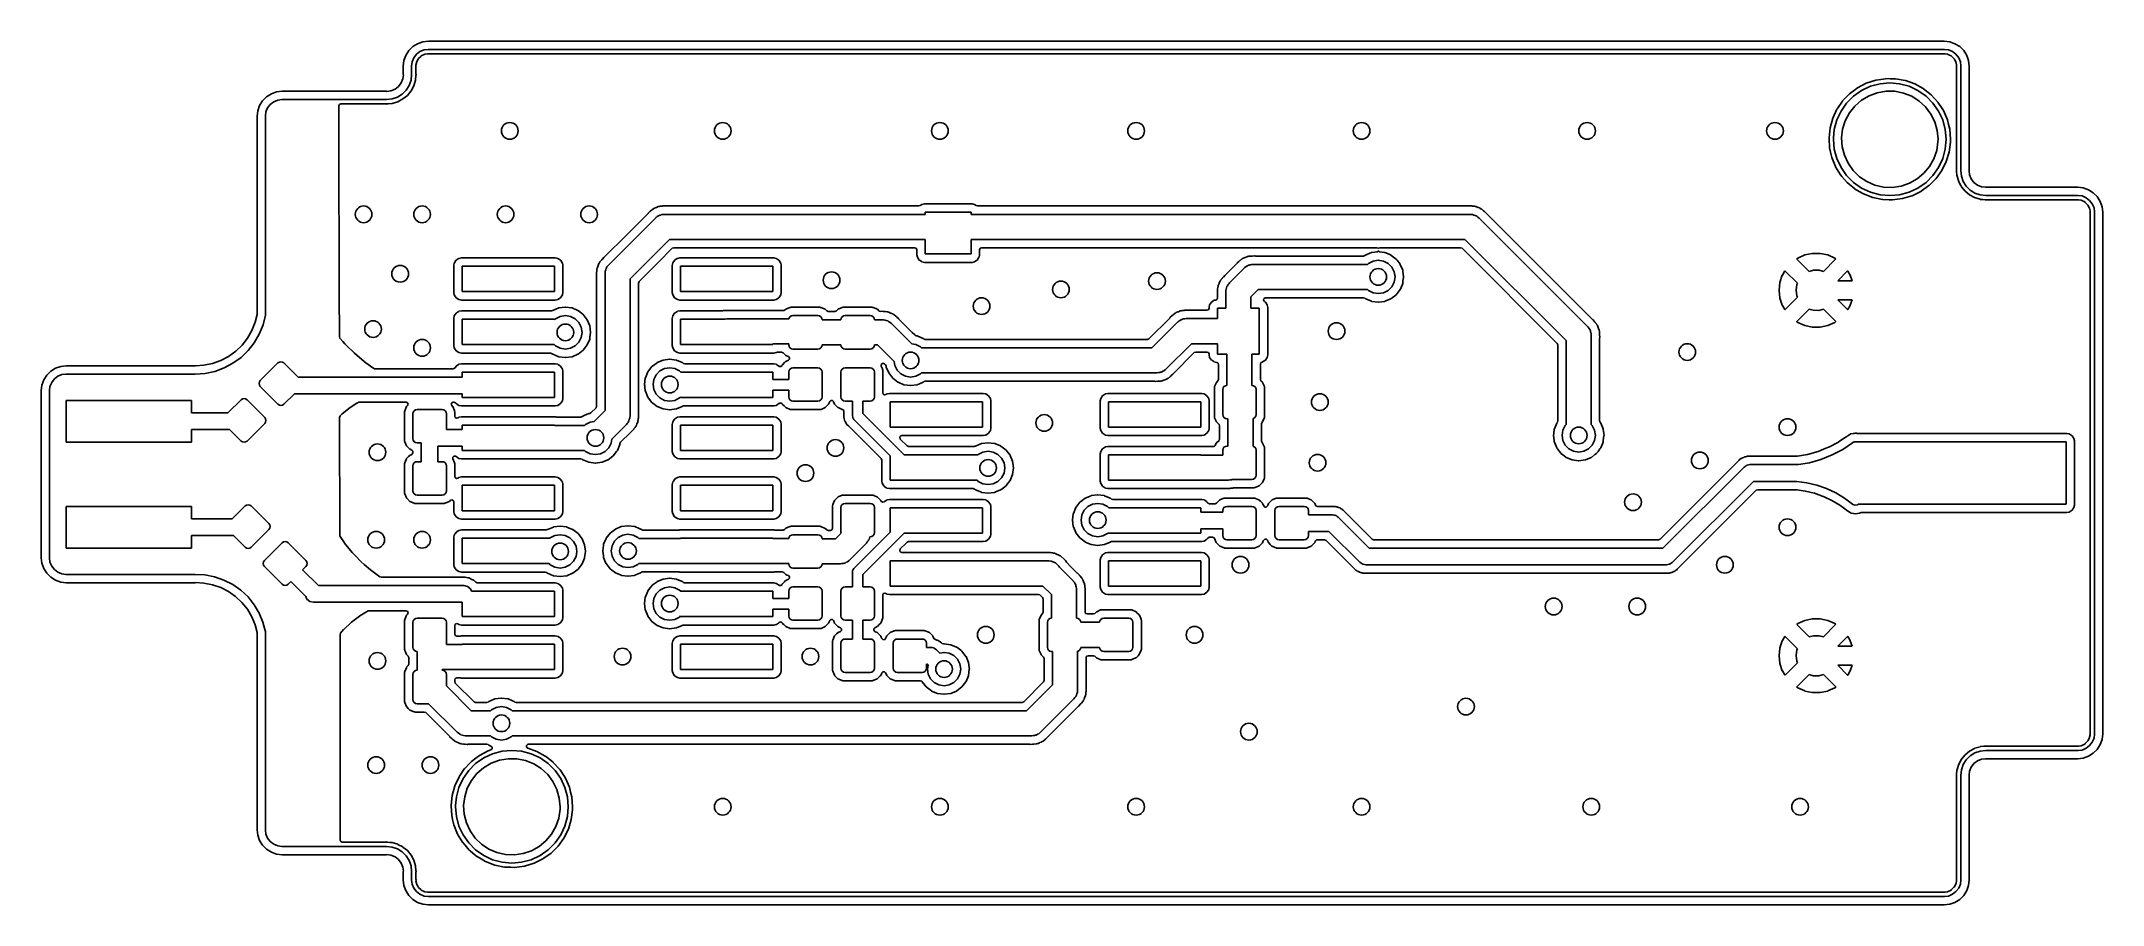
# Model space of a CAD drawing. Extents: x 124.6 to 173.9, y -108.3 to -87.7.
import ezdxf

# ---------------------------------------------------------------- set-up
doc = ezdxf.new("R2010")
doc.units = 0
doc.layers.add('BLACK', color=7, linetype='CONTINUOUS')

msp = doc.modelspace()

# ---------------------------------------------------------------- linework, layer by layer
at = {"layer": 'BLACK', "linetype": 'CONTINUOUS'}
for p, q in [((133.309, -87.9897), (133.381, -87.8759)), ((133.381, -87.8759), (133.476, -87.7809)), ((133.476, -87.7809), (133.59, -87.7094)), ((133.59, -87.7094), (133.716, -87.665)), ((133.746, -87.8603), (133.648, -87.9006)), ((133.716, -87.665), (133.85, -87.65)), ((133.842, -87.8475), (133.746, -87.8603)), ((133.85, -87.85), (133.842, -87.8475)), ((133.85, -87.65), (133.85, -87.65)), ((133.85, -87.65), (170.15, -87.65)), ((170.15, -87.85), (133.85, -87.85)), ((133.85, -87.85), (133.85, -87.85)), ((133.85, -87.85), (133.85, -87.85)), ((170.15, -87.65), (170.284, -87.665)), ((170.158, -87.8475), (170.15, -87.85)), ((170.254, -87.8603), (170.158, -87.8475)), ((170.352, -87.9006), (170.254, -87.8603)), ((170.284, -87.665), (170.41, -87.7094)), ((170.41, -87.7094), (170.524, -87.7809)), ((170.524, -87.7809), (170.619, -87.8759)), ((170.619, -87.8759), (170.691, -87.9897)), ((133.25, -88.25), (133.265, -88.1165)), ((133.25, -88.45), (133.25, -88.25)), ((133.25, -88.25), (133.25, -88.25)), ((133.265, -88.1165), (133.309, -87.9897)), ((133.46, -88.1456), (133.448, -88.2424)), ((133.448, -88.2424), (133.45, -88.25)), ((133.45, -88.25), (133.45, -88.25)), ((133.45, -88.25), (133.45, -88.25)), ((133.45, -88.25), (133.45, -88.45)), ((133.501, -88.0482), (133.46, -88.1456)), ((133.565, -87.9647), (133.501, -88.0482)), ((133.55, -88.2783), (133.552, -88.2673)), ((133.55, -88.4219), (133.55, -88.2783)), ((133.552, -88.2672), (133.556, -88.2503)), ((133.552, -88.2673), (133.552, -88.2672)), ((133.554, -88.2271), (133.564, -88.1651)), ((133.554, -88.2275), (133.554, -88.2271)), ((133.554, -88.2394), (133.554, -88.2275)), ((133.554, -88.2449), (133.554, -88.2394)), ((133.554, -88.2394), (133.554, -88.2394)), ((133.556, -88.2503), (133.554, -88.2449)), ((133.564, -88.1651), (133.569, -88.1505)), ((133.648, -87.9006), (133.565, -87.9647)), ((133.569, -88.1505), (133.604, -88.0808)), ((133.604, -88.0808), (133.613, -88.0684)), ((133.613, -88.0684), (133.668, -88.0132)), ((133.668, -88.0132), (133.681, -88.0041)), ((133.681, -88.0041), (133.75, -87.9687)), ((133.75, -87.9687), (133.765, -87.9639)), ((133.765, -87.9639), (133.827, -87.9541)), ((133.827, -87.9541), (133.839, -87.9545)), ((133.839, -87.9545), (133.839, -87.9544)), ((133.839, -87.9544), (133.844, -87.9544)), ((133.844, -87.9544), (133.85, -87.9557)), ((133.85, -87.9557), (133.855, -87.9544)), ((133.855, -87.9544), (133.867, -87.9517)), ((133.855, -87.9544), (133.855, -87.9544)), ((133.867, -87.9517), (133.878, -87.9505)), ((133.878, -87.9505), (170.122, -87.9505)), ((170.122, -87.9505), (170.133, -87.9517)), ((170.133, -87.9517), (170.144, -87.9544)), ((170.144, -87.9544), (170.144, -87.9544)), ((170.144, -87.9544), (170.15, -87.9557)), ((170.15, -87.9557), (170.155, -87.9544)), ((170.155, -87.9544), (170.161, -87.9544)), ((170.161, -87.9545), (170.172, -87.9541)), ((170.161, -87.9544), (170.161, -87.9545)), ((170.172, -87.9541), (170.235, -87.9639)), ((170.235, -87.9639), (170.249, -87.9687)), ((170.249, -87.9687), (170.277, -87.9829)), ((170.277, -87.9829), (170.319, -88.0042)), ((170.319, -88.0042), (170.332, -88.0132)), ((170.332, -88.0132), (170.387, -88.0685)), ((170.435, -87.9647), (170.352, -87.9006)), ((170.387, -88.0685), (170.396, -88.0809)), ((170.396, -88.0809), (170.431, -88.1505)), ((170.431, -88.1505), (170.431, -88.1505)), ((170.431, -88.1505), (170.436, -88.1651)), ((170.499, -88.0483), (170.435, -87.9647)), ((170.436, -88.1651), (170.446, -88.2271)), ((170.446, -88.2443), (170.444, -88.2496)), ((170.444, -88.2496), (170.448, -88.2671)), ((170.446, -88.2271), (170.445, -88.2387)), ((170.445, -88.2387), (170.446, -88.2387)), ((170.446, -88.2387), (170.446, -88.2443)), ((170.448, -88.2671), (170.45, -88.2779)), ((170.45, -88.2779), (170.45, -90.7217)), ((170.54, -88.1456), (170.499, -88.0483)), ((170.552, -88.2424), (170.54, -88.1456)), ((170.55, -88.25), (170.552, -88.2424)), ((170.55, -90.75), (170.55, -88.25)), ((170.691, -87.9897), (170.735, -88.1165)), ((170.735, -88.1165), (170.75, -88.25)), ((170.75, -88.25), (170.75, -90.75)), ((130.09, -88.9094), (130.216, -88.865)), ((130.216, -88.865), (130.35, -88.85)), ((130.35, -88.85), (130.35, -88.85)), ((130.35, -88.85), (132.85, -88.85)), ((132.85, -88.85), (132.858, -88.8525)), ((132.858, -88.8525), (132.954, -88.8397)), ((132.954, -88.8397), (133.052, -88.7994)), ((133.052, -88.7994), (133.135, -88.7353)), ((133.135, -88.7353), (133.199, -88.6517)), ((133.199, -88.6517), (133.24, -88.5544)), ((133.319, -88.8241), (133.224, -88.9191)), ((133.24, -88.5544), (133.252, -88.4576)), ((133.252, -88.4576), (133.25, -88.45)), ((133.391, -88.7103), (133.319, -88.8241)), ((133.348, -88.9477), (133.435, -88.841)), ((133.435, -88.5835), (133.391, -88.7103)), ((133.45, -88.45), (133.435, -88.5835)), ((133.435, -88.841), (133.5, -88.7194)), ((133.45, -88.45), (133.45, -88.45)), ((133.45, -88.45), (133.45, -88.45)), ((133.5, -88.7194), (133.54, -88.5873)), ((133.54, -88.5873), (133.552, -88.4677)), ((133.552, -88.4328), (133.55, -88.4219)), ((133.556, -88.45), (133.552, -88.4328)), ((133.552, -88.4677), (133.553, -88.4614)), ((133.553, -88.4614), (133.555, -88.4535)), ((133.555, -88.4535), (133.556, -88.4508)), ((133.555, -88.4535), (133.555, -88.4535)), ((133.556, -88.4508), (133.556, -88.45)), ((168.003, -88.8217), (167.884, -88.9116)), ((167.982, -88.9658), (168.175, -88.8309)), ((168.073, -88.7696), (168.003, -88.8217)), ((168.074, -88.7684), (168.073, -88.7696)), ((168.073, -88.7696), (168.073, -88.7696)), ((168.286, -88.6583), (168.074, -88.7684)), ((168.175, -88.8309), (168.388, -88.7314)), ((168.513, -88.5842), (168.286, -88.6583)), ((168.388, -88.7314), (168.616, -88.6705)), ((168.631, -88.5661), (168.513, -88.5842)), ((168.759, -88.8486), (168.551, -88.8844)), ((168.616, -88.6705), (168.85, -88.65)), ((168.746, -88.5484), (168.631, -88.5661)), ((168.748, -88.5481), (168.746, -88.5484)), ((168.746, -88.5484), (168.746, -88.5484)), ((168.858, -88.5494), (168.748, -88.5481)), ((168.971, -88.8514), (168.759, -88.8486)), ((168.85, -88.65), (169.084, -88.6705)), ((168.985, -88.551), (168.858, -88.5494)), ((169.178, -88.8926), (168.971, -88.8514)), ((168.987, -88.551), (168.985, -88.551)), ((168.985, -88.551), (168.985, -88.551)), ((168.989, -88.5513), (168.987, -88.551)), ((169.22, -88.5925), (168.989, -88.5513)), ((168.989, -88.5513), (168.989, -88.5513)), ((169.084, -88.6705), (169.312, -88.7314)), ((169.222, -88.5928), (169.22, -88.5925)), ((169.22, -88.5925), (169.22, -88.5925)), ((169.447, -88.6724), (169.222, -88.5928)), ((169.312, -88.7314), (169.525, -88.8309)), ((169.448, -88.6734), (169.447, -88.6724)), ((169.648, -88.7837), (169.448, -88.6734)), ((169.448, -88.6734), (169.448, -88.6734)), ((169.525, -88.8309), (169.718, -88.9658)), ((169.655, -88.7877), (169.648, -88.7837)), ((169.657, -88.789), (169.655, -88.7877)), ((169.841, -88.9343), (169.657, -88.789)), ((129.75, -89.45), (129.765, -89.3165)), ((129.765, -89.3165), (129.809, -89.1897)), ((129.809, -89.1897), (129.881, -89.0759)), ((129.881, -89.0759), (129.976, -88.9809)), ((129.96, -89.3456), (129.948, -89.4424)), ((130.001, -89.2482), (129.96, -89.3456)), ((129.976, -88.9809), (130.09, -88.9094)), ((130.065, -89.1647), (130.001, -89.2482)), ((130.148, -89.1006), (130.065, -89.1647)), ((130.246, -89.0603), (130.148, -89.1006)), ((130.342, -89.0475), (130.246, -89.0603)), ((130.35, -89.05), (130.342, -89.0475)), ((132.85, -89.05), (130.35, -89.05)), ((130.35, -89.05), (130.35, -89.05)), ((130.35, -89.05), (130.35, -89.05)), ((131.705, -89.1996), (131.72, -89.1649)), ((131.707, -89.9644), (131.705, -89.1996)), ((131.72, -89.1649), (131.754, -89.1505)), ((131.754, -89.1505), (132.821, -89.1505)), ((132.821, -89.1505), (132.833, -89.1518)), ((132.833, -89.1518), (132.847, -89.155)), ((132.847, -89.155), (132.847, -89.155)), ((132.847, -89.155), (132.849, -89.1557)), ((132.849, -89.1557), (132.85, -89.1557)), ((132.984, -89.0349), (132.85, -89.05)), ((132.85, -89.05), (132.85, -89.05)), ((132.85, -89.05), (132.85, -89.05)), ((132.85, -89.1557), (132.861, -89.1532)), ((132.861, -89.1532), (132.867, -89.1522)), ((132.867, -89.1522), (132.887, -89.1503)), ((132.887, -89.1503), (132.987, -89.1403)), ((133.11, -88.9905), (132.984, -89.0349)), ((132.987, -89.1403), (133.119, -89.1003)), ((133.224, -88.9191), (133.11, -88.9905)), ((133.119, -89.1003), (133.241, -89.0352)), ((133.241, -89.0352), (133.348, -88.9477)), ((167.584, -89.2829), (167.485, -89.4956)), ((167.581, -89.5383), (167.681, -89.325)), ((167.596, -89.2642), (167.584, -89.2811)), ((167.584, -89.2811), (167.584, -89.2829)), ((167.584, -89.2829), (167.584, -89.2829)), ((167.718, -89.0857), (167.596, -89.2642)), ((167.681, -89.325), (167.816, -89.1322)), ((167.719, -89.084), (167.718, -89.0857)), ((167.718, -89.0857), (167.718, -89.0857)), ((167.72, -89.0826), (167.719, -89.084)), ((167.882, -88.9131), (167.72, -89.0826)), ((167.72, -89.0826), (167.72, -89.0826)), ((167.816, -89.1322), (167.982, -88.9658)), ((168.012, -89.205), (167.881, -89.371)), ((167.884, -88.9116), (167.882, -88.9131)), ((168.171, -89.0656), (168.012, -89.205)), ((168.353, -88.9576), (168.171, -89.0656)), ((168.551, -88.8844), (168.353, -88.9576)), ((169.374, -88.971), (169.178, -88.8926)), ((169.553, -89.0837), (169.374, -88.971)), ((169.708, -89.2272), (169.553, -89.0837)), ((169.835, -89.3966), (169.708, -89.2272)), ((169.718, -88.9658), (169.884, -89.1322)), ((169.843, -88.9355), (169.841, -88.9343)), ((169.841, -88.9343), (169.841, -88.9343)), ((170.003, -89.112), (169.843, -88.9355)), ((169.884, -89.1322), (170.019, -89.325)), ((170.004, -89.1136), (170.003, -89.112)), ((170.102, -89.2642), (170.004, -89.1136)), ((170.004, -89.1136), (170.004, -89.1136)), ((170.019, -89.325), (170.119, -89.5383)), ((170.133, -89.3122), (170.102, -89.2642)), ((170.228, -89.531), (170.133, -89.3122)), ((129.75, -94.2), (129.75, -89.45)), ((129.75, -89.45), (129.75, -89.45)), ((129.948, -89.4424), (129.95, -89.45)), ((129.95, -89.45), (129.95, -89.45)), ((129.95, -89.45), (129.95, -89.45)), ((129.95, -89.45), (129.95, -94.2)), ((167.42, -89.7273), (167.395, -89.9644)), ((167.484, -89.4974), (167.42, -89.7273)), ((167.485, -89.4956), (167.484, -89.4974)), ((167.485, -89.4956), (167.485, -89.4956)), ((167.503, -89.9698), (167.521, -89.7656)), ((167.521, -89.7656), (167.581, -89.5383)), ((167.72, -89.7599), (167.695, -89.9698)), ((167.783, -89.558), (167.72, -89.7599)), ((167.881, -89.371), (167.783, -89.558)), ((169.928, -89.5861), (169.835, -89.3966)), ((169.986, -89.7895), (169.928, -89.5861)), ((170.005, -90), (169.986, -89.7895)), ((170.119, -89.5383), (170.179, -89.7656)), ((170.179, -89.7656), (170.2, -90)), ((170.228, -89.5329), (170.228, -89.531)), ((170.257, -89.648), (170.228, -89.5329)), ((170.228, -89.5329), (170.228, -89.5329)), ((170.286, -89.7623), (170.257, -89.648)), ((170.305, -90), (170.286, -89.7623)), ((131.717, -93.6731), (131.707, -89.9644)), ((167.395, -89.9644), (167.396, -89.9853)), ((167.396, -89.9853), (167.409, -90.2026)), ((167.409, -90.2026), (167.409, -90.2045)), ((167.409, -90.2045), (167.409, -90.2045)), ((167.409, -90.2045), (167.432, -90.3076)), ((167.432, -90.3076), (167.461, -90.4352)), ((167.5, -90), (167.503, -89.9698)), ((167.521, -90.2344), (167.5, -90)), ((167.581, -90.4617), (167.521, -90.2344)), ((167.695, -89.9698), (167.709, -90.1807)), ((167.709, -90.1807), (167.761, -90.3855)), ((169.905, -90.4698), (169.973, -90.2696)), ((169.973, -90.2696), (170.003, -90.0604)), ((170.003, -90.0604), (170.005, -90)), ((170.179, -90.2344), (170.119, -90.4617)), ((170.2, -90), (170.179, -90.2344)), ((170.203, -90.5358), (170.273, -90.3076)), ((170.273, -90.3076), (170.304, -90.0711)), ((170.304, -90.0711), (170.305, -90)), ((167.461, -90.4352), (167.551, -90.6562)), ((167.551, -90.6562), (167.552, -90.658)), ((167.552, -90.658), (167.669, -90.8495)), ((167.681, -90.675), (167.581, -90.4617)), ((167.816, -90.8678), (167.681, -90.675)), ((167.761, -90.3855), (167.85, -90.5775)), ((167.85, -90.5775), (167.972, -90.7501)), ((167.972, -90.7501), (168.123, -90.8975)), ((169.504, -90.9518), (169.667, -90.8167)), ((169.667, -90.8167), (169.802, -90.6542)), ((169.802, -90.6542), (169.905, -90.4698)), ((170.019, -90.675), (169.884, -90.8678)), ((169.96, -90.9417), (170.096, -90.7513)), ((170.119, -90.4617), (170.019, -90.675)), ((170.096, -90.7513), (170.098, -90.7496)), ((170.096, -90.7513), (170.096, -90.7513)), ((170.098, -90.7496), (170.203, -90.5358)), ((170.448, -90.7326), (170.444, -90.7496)), ((170.444, -90.7496), (170.447, -90.7595)), ((170.447, -90.7595), (170.447, -90.7602)), ((170.447, -90.7602), (170.448, -90.7662)), ((170.45, -90.7217), (170.448, -90.7326)), ((170.448, -90.7662), (170.457, -90.8641)), ((170.565, -90.8835), (170.55, -90.75)), ((170.75, -90.75), (170.748, -90.7576)), ((170.748, -90.7576), (170.76, -90.8544)), ((167.669, -90.8495), (167.675, -90.8596)), ((167.675, -90.8596), (167.701, -90.8896)), ((167.701, -90.8896), (167.83, -91.0384)), ((167.982, -91.0342), (167.816, -90.8678)), ((167.83, -91.0384), (167.83, -91.0384)), ((167.83, -91.0384), (167.832, -91.0399)), ((167.832, -91.0399), (168.015, -91.1923)), ((168.175, -91.1691), (167.982, -91.0342)), ((168.015, -91.1923), (168.017, -91.1933)), ((168.017, -91.1933), (168.017, -91.1933)), ((168.017, -91.1933), (168.113, -91.2492)), ((168.113, -91.2492), (168.221, -91.3126)), ((168.123, -90.8975), (168.299, -91.015)), ((168.388, -91.2686), (168.175, -91.1691)), ((168.221, -91.3126), (168.444, -91.3977)), ((168.299, -91.015), (168.493, -91.0984)), ((168.616, -91.3295), (168.388, -91.2686)), ((168.493, -91.0984), (168.699, -91.145)), ((168.85, -91.35), (168.616, -91.3295)), ((168.699, -91.145), (168.91, -91.1533)), ((169.084, -91.3295), (168.85, -91.35)), ((168.91, -91.1533), (169.12, -91.123)), ((169.312, -91.2686), (169.084, -91.3295)), ((169.12, -91.123), (169.32, -91.0551)), ((169.525, -91.1691), (169.312, -91.2686)), ((169.32, -91.0551), (169.504, -90.9518)), ((169.383, -91.3542), (169.593, -91.2511)), ((169.718, -91.0342), (169.525, -91.1691)), ((169.593, -91.2511), (169.595, -91.2502)), ((169.593, -91.2511), (169.593, -91.2511)), ((169.595, -91.2502), (169.599, -91.2477)), ((169.599, -91.2477), (169.788, -91.1128)), ((169.884, -90.8678), (169.718, -91.0342)), ((169.788, -91.1128), (169.789, -91.1117)), ((169.789, -91.1117), (169.801, -91.0997)), ((169.801, -91.0997), (169.957, -90.9447)), ((169.957, -90.9447), (169.958, -90.9433)), ((169.957, -90.9447), (169.957, -90.9447)), ((169.958, -90.9433), (169.96, -90.9417)), ((169.96, -90.9417), (169.96, -90.9417)), ((170.457, -90.8641), (170.46, -90.8873)), ((170.46, -90.8873), (170.5, -91.0194)), ((170.5, -91.0194), (170.501, -91.0215)), ((170.501, -91.0215), (170.501, -91.0215)), ((170.501, -91.0215), (170.548, -91.1103)), ((170.548, -91.1103), (170.565, -91.1411)), ((170.609, -91.0103), (170.565, -90.8835)), ((170.565, -91.1411), (170.652, -91.2477)), ((170.681, -91.1241), (170.609, -91.0103)), ((170.652, -91.2477), (170.759, -91.3353)), ((170.776, -91.2191), (170.681, -91.1241)), ((170.759, -91.3353), (170.761, -91.3364)), ((170.76, -90.8544), (170.801, -90.9517)), ((170.89, -91.2906), (170.776, -91.2191)), ((170.801, -90.9517), (170.865, -91.0353)), ((170.865, -91.0353), (170.948, -91.0994)), ((171.016, -91.335), (170.89, -91.2906)), ((170.948, -91.0994), (171.046, -91.1397)), ((171.15, -91.35), (171.016, -91.335)), ((171.046, -91.1397), (171.142, -91.1525)), ((171.142, -91.1525), (171.15, -91.15)), ((171.15, -91.15), (173.35, -91.15)), ((173.35, -91.15), (173.484, -91.165)), ((173.484, -91.165), (173.61, -91.2094)), ((173.61, -91.2094), (173.724, -91.2809)), ((173.724, -91.2809), (173.819, -91.3759)), ((139.105, -91.7872), (138.602, -92.2897)), ((139.111, -91.7792), (139.105, -91.7872)), ((139.117, -91.7705), (139.111, -91.7792)), ((139.119, -91.7676), (139.117, -91.7705)), ((139.117, -91.7705), (139.117, -91.7705)), ((139.158, -91.7337), (139.119, -91.7676)), ((139.161, -91.7313), (139.158, -91.7337)), ((139.174, -91.7185), (139.161, -91.7313)), ((139.183, -91.7115), (139.174, -91.7185)), ((139.187, -91.7088), (139.183, -91.7115)), ((139.19, -91.7064), (139.187, -91.7088)), ((139.228, -91.674), (139.19, -91.7064)), ((139.242, -91.6676), (139.228, -91.674)), ((139.25, -91.6626), (139.242, -91.6676)), ((139.263, -91.6535), (139.25, -91.6626)), ((139.266, -91.6523), (139.263, -91.6535)), ((139.309, -91.6367), (139.266, -91.6523)), ((139.266, -91.6523), (139.266, -91.6523)), ((139.313, -91.6352), (139.309, -91.6367)), ((139.355, -91.6161), (139.313, -91.6352)), ((139.358, -91.6147), (139.355, -91.6161)), ((139.355, -91.6161), (139.355, -91.6161)), ((139.362, -91.6141), (139.358, -91.6147)), ((139.366, -91.6135), (139.362, -91.6141)), ((139.364, -91.8376), (139.392, -91.8201)), ((139.373, -91.6125), (139.366, -91.6135)), ((139.383, -91.6101), (139.373, -91.6125)), ((139.384, -91.6096), (139.383, -91.6101)), ((139.397, -91.6049), (139.384, -91.6096)), ((139.392, -91.8201), (139.414, -91.8161)), ((139.447, -91.6018), (139.397, -91.6049)), ((139.414, -91.8161), (139.434, -91.8073)), ((139.434, -91.8073), (139.467, -91.8061)), ((139.451, -91.6014), (139.447, -91.6018)), ((139.464, -91.5995), (139.451, -91.6014)), ((139.482, -91.5995), (139.464, -91.5995)), ((139.467, -91.8061), (139.5, -91.8)), ((139.485, -91.5994), (139.482, -91.5995)), ((139.537, -91.5962), (139.485, -91.5994)), ((139.5, -91.8), (145.75, -91.8)), ((139.541, -91.596), (139.537, -91.5962)), ((139.537, -91.5962), (139.537, -91.5962)), ((139.544, -91.5968), (139.541, -91.596)), ((139.551, -91.5983), (139.544, -91.5968)), ((139.544, -91.5968), (139.544, -91.5968)), ((139.562, -91.5995), (139.551, -91.5983)), ((145.599, -91.5995), (139.562, -91.5995)), ((145.627, -91.5912), (145.599, -91.5995)), ((145.668, -91.5638), (145.627, -91.5912)), ((145.672, -91.5611), (145.668, -91.5638)), ((145.668, -91.5638), (145.668, -91.5638)), ((145.73, -91.5495), (145.672, -91.5611)), ((146.87, -91.5495), (145.73, -91.5495)), ((145.75, -91.8), (145.75, -91.75)), ((145.75, -91.75), (146.85, -91.75)), ((146.85, -91.75), (146.85, -91.8)), ((146.85, -91.8), (158.8, -91.8)), ((146.928, -91.5611), (146.87, -91.5495)), ((146.932, -91.5638), (146.928, -91.5611)), ((146.973, -91.5912), (146.932, -91.5638)), ((146.932, -91.5638), (146.932, -91.5638)), ((147.001, -91.5995), (146.973, -91.5912)), ((158.742, -91.5995), (147.001, -91.5995)), ((158.752, -91.5984), (158.742, -91.5995)), ((158.762, -91.5963), (158.752, -91.5984)), ((158.766, -91.5955), (158.762, -91.5963)), ((158.769, -91.5958), (158.766, -91.5955)), ((158.817, -91.5994), (158.769, -91.5958)), ((158.769, -91.5958), (158.769, -91.5958)), ((158.8, -91.8), (158.81, -91.801)), ((158.81, -91.801), (158.815, -91.8004)), ((158.815, -91.8004), (158.822, -91.8022)), ((158.821, -91.5995), (158.817, -91.5994)), ((158.839, -91.5995), (158.821, -91.5995)), ((158.822, -91.8022), (158.858, -91.8057)), ((158.855, -91.602), (158.839, -91.5995)), ((158.859, -91.6025), (158.855, -91.602)), ((158.858, -91.8057), (158.889, -91.818)), ((158.905, -91.6059), (158.859, -91.6025)), ((158.889, -91.818), (158.922, -91.8257)), ((158.909, -91.6061), (158.905, -91.6059)), ((158.905, -91.6059), (158.905, -91.6059)), ((158.912, -91.6074), (158.909, -91.6061)), ((158.923, -91.6115), (158.912, -91.6074)), ((158.912, -91.6074), (158.912, -91.6074)), ((158.922, -91.8257), (158.94, -91.8382)), ((158.933, -91.6141), (158.923, -91.6115)), ((158.939, -91.615), (158.933, -91.6141)), ((158.948, -91.6164), (158.939, -91.615)), ((158.951, -91.6179), (158.948, -91.6164)), ((158.993, -91.6375), (158.951, -91.6179)), ((158.951, -91.6179), (158.951, -91.6179)), ((158.996, -91.6391), (158.993, -91.6375)), ((159.04, -91.6552), (158.996, -91.6391)), ((159.043, -91.6565), (159.04, -91.6552)), ((159.04, -91.6552), (159.04, -91.6552)), ((159.055, -91.6657), (159.043, -91.6565)), ((159.064, -91.6708), (159.055, -91.6657)), ((159.074, -91.6759), (159.064, -91.6708)), ((159.078, -91.6774), (159.074, -91.6759)), ((159.074, -91.6759), (159.074, -91.6759)), ((159.08, -91.6797), (159.078, -91.6774)), ((159.115, -91.7102), (159.08, -91.6797)), ((159.118, -91.7127), (159.115, -91.7102)), ((159.127, -91.7196), (159.118, -91.7127)), ((159.128, -91.7207), (159.127, -91.7196)), ((159.127, -91.7196), (159.127, -91.7196)), ((159.141, -91.7336), (159.128, -91.7207)), ((159.144, -91.7357), (159.141, -91.7336)), ((159.185, -91.7723), (159.144, -91.7357)), ((159.187, -91.7752), (159.185, -91.7723)), ((159.191, -91.7811), (159.187, -91.7752)), ((159.197, -91.7896), (159.191, -91.7811)), ((161.713, -94.3049), (159.197, -91.7896)), ((168.444, -91.3977), (168.446, -91.3981)), ((168.446, -91.3981), (168.446, -91.3981)), ((168.446, -91.3981), (168.676, -91.4448)), ((168.676, -91.4448), (168.676, -91.4448)), ((168.676, -91.4448), (168.678, -91.4452)), ((168.678, -91.4452), (168.68, -91.4453)), ((168.68, -91.4453), (168.68, -91.4453)), ((168.68, -91.4453), (168.835, -91.451)), ((168.835, -91.451), (168.916, -91.454)), ((168.916, -91.454), (169.153, -91.4237)), ((169.153, -91.4237), (169.381, -91.3551)), ((169.381, -91.3551), (169.383, -91.3542)), ((170.761, -91.3364), (170.761, -91.3364)), ((170.761, -91.3364), (170.879, -91.3992)), ((170.879, -91.3992), (170.881, -91.4003)), ((170.881, -91.4003), (171.013, -91.4404)), ((171.013, -91.4404), (171.015, -91.4406)), ((171.015, -91.4406), (171.015, -91.4406)), ((171.015, -91.4406), (171.076, -91.4466)), ((171.076, -91.4466), (171.132, -91.4521)), ((171.132, -91.4521), (171.139, -91.4532)), ((171.139, -91.4532), (171.149, -91.4557)), ((171.149, -91.4557), (171.15, -91.4557)), ((173.35, -91.35), (171.15, -91.35)), ((171.15, -91.4557), (171.167, -91.4517)), ((171.167, -91.4517), (171.178, -91.4505)), ((171.178, -91.4505), (173.322, -91.4505)), ((173.322, -91.4505), (173.333, -91.4517)), ((173.333, -91.4517), (173.344, -91.4544)), ((173.344, -91.4544), (173.344, -91.4544)), ((173.344, -91.4544), (173.35, -91.4557)), ((173.358, -91.3475), (173.35, -91.35)), ((173.35, -91.4557), (173.355, -91.4544)), ((173.355, -91.4544), (173.361, -91.4544)), ((173.454, -91.3603), (173.358, -91.3475)), ((173.361, -91.4545), (173.372, -91.4541)), ((173.361, -91.4544), (173.361, -91.4545)), ((173.372, -91.4541), (173.435, -91.4639)), ((173.435, -91.4639), (173.449, -91.4687)), ((173.449, -91.4687), (173.519, -91.5042)), ((173.552, -91.4006), (173.454, -91.3603)), ((173.519, -91.5042), (173.532, -91.5132)), ((173.532, -91.5132), (173.587, -91.5685)), ((173.635, -91.4647), (173.552, -91.4006)), ((173.587, -91.5685), (173.596, -91.5809)), ((173.596, -91.5809), (173.624, -91.6367)), ((173.624, -91.6367), (173.631, -91.6505)), ((173.631, -91.6505), (173.636, -91.6651)), ((173.699, -91.5483), (173.635, -91.4647)), ((173.636, -91.6651), (173.638, -91.6797)), ((173.638, -91.6797), (173.646, -91.7271)), ((173.646, -91.7443), (173.644, -91.7496)), ((173.644, -91.7496), (173.648, -91.7671)), ((173.646, -91.7271), (173.645, -91.7387)), ((173.645, -91.7387), (173.646, -91.7387)), ((173.646, -91.7387), (173.646, -91.7443)), ((173.648, -91.7671), (173.649, -91.7779)), ((173.649, -91.7779), (173.649, -104.222)), ((173.74, -91.6456), (173.699, -91.5483)), ((173.752, -91.7424), (173.74, -91.6456)), ((173.75, -91.75), (173.752, -91.7424)), ((173.75, -104.25), (173.75, -91.75)), ((173.819, -91.3759), (173.891, -91.4897)), ((173.891, -91.4897), (173.935, -91.6165)), ((173.935, -91.6165), (173.95, -91.75)), ((173.95, -91.75), (173.95, -104.25)), ((138.602, -92.2897), (138.071, -92.8214)), ((138.169, -93.0068), (139.288, -91.8879)), ((139.288, -91.8879), (139.296, -91.8815)), ((139.296, -91.8815), (139.298, -91.8778)), ((139.298, -91.8778), (139.305, -91.8736)), ((139.305, -91.8736), (139.333, -91.8507)), ((139.333, -91.8507), (139.364, -91.8376)), ((158.94, -91.8382), (158.96, -91.8464)), ((158.96, -91.8464), (158.985, -91.869)), ((158.985, -91.869), (159.012, -91.8879)), ((159.012, -91.8879), (161.612, -94.4879)), ((139.624, -92.4), (138.681, -93.3432)), ((139.363, -92.9444), (139.693, -92.6148)), ((145.75, -92.4), (139.624, -92.4)), ((139.693, -92.6148), (139.728, -92.6005)), ((139.728, -92.6005), (145.5, -92.6005)), ((145.5, -92.6005), (145.535, -92.6149)), ((145.535, -92.6149), (145.549, -92.6495)), ((145.549, -92.6495), (145.549, -92.7697)), ((145.549, -92.7697), (145.561, -92.8282)), ((145.75, -92.75), (145.75, -92.4)), ((146.85, -92.75), (145.75, -92.75)), ((158.676, -92.4), (146.85, -92.4)), ((146.85, -92.4), (146.85, -92.75)), ((147.039, -92.8282), (147.05, -92.7697)), ((147.05, -92.6495), (147.065, -92.6149)), ((147.05, -92.7697), (147.05, -92.6495)), ((147.065, -92.6149), (147.1, -92.6005)), ((147.1, -92.6005), (156.565, -92.6005)), ((153.455, -92.8161), (153.413, -92.8352)), ((153.458, -92.8147), (153.455, -92.8161)), ((153.462, -92.8142), (153.458, -92.8147)), ((153.473, -92.8125), (153.462, -92.8142)), ((153.462, -92.8142), (153.462, -92.8142)), ((153.483, -92.8101), (153.473, -92.8125)), ((153.494, -92.806), (153.483, -92.8101)), ((153.497, -92.8049), (153.494, -92.806)), ((153.494, -92.806), (153.494, -92.806)), ((153.547, -92.8018), (153.497, -92.8049)), ((153.551, -92.8014), (153.547, -92.8018)), ((153.564, -92.7995), (153.551, -92.8014)), ((153.582, -92.7995), (153.564, -92.7995)), ((153.585, -92.7994), (153.582, -92.7995)), ((153.637, -92.7962), (153.585, -92.7994)), ((153.641, -92.796), (153.637, -92.7962)), ((153.651, -92.7983), (153.641, -92.796)), ((153.662, -92.7995), (153.651, -92.7983)), ((156.249, -92.7995), (153.662, -92.7995)), ((156.279, -92.7894), (156.249, -92.7995)), ((156.295, -92.7774), (156.279, -92.7894)), ((156.297, -92.7755), (156.295, -92.7774)), ((156.295, -92.7774), (156.295, -92.7774)), ((156.329, -92.7623), (156.297, -92.7755)), ((156.44, -92.7162), (156.329, -92.7623)), ((156.443, -92.715), (156.44, -92.7162)), ((156.44, -92.7162), (156.44, -92.7162)), ((156.446, -92.7145), (156.443, -92.715)), ((156.571, -92.6981), (156.446, -92.7145)), ((156.446, -92.7145), (156.446, -92.7145)), ((156.565, -92.6005), (156.6, -92.6149)), ((156.6, -92.6841), (156.571, -92.6981)), ((156.6, -92.6149), (156.601, -92.6179)), ((156.601, -92.6819), (156.6, -92.6841)), ((156.601, -92.6179), (156.605, -92.6106)), ((156.629, -92.6981), (156.601, -92.6819)), ((156.605, -92.6106), (156.635, -92.6005)), ((156.754, -92.7145), (156.629, -92.6981)), ((156.635, -92.6005), (158.572, -92.6005)), ((156.757, -92.715), (156.754, -92.7145)), ((156.754, -92.7145), (156.754, -92.7145)), ((156.76, -92.7162), (156.757, -92.715)), ((156.9, -92.7742), (156.76, -92.7162)), ((156.76, -92.7162), (156.76, -92.7162)), ((156.903, -92.7755), (156.9, -92.7742)), ((156.9, -92.7742), (156.9, -92.7742)), ((157.028, -92.8717), (156.903, -92.7755)), ((158.572, -92.6005), (158.607, -92.6149)), ((158.607, -92.6149), (160.885, -94.893)), ((161.1, -94.8243), (158.676, -92.4)), ((166.813, -92.7747), (166.647, -92.8483)), ((166.818, -92.7731), (166.813, -92.7747)), ((166.994, -92.7355), (166.818, -92.7731)), ((167, -92.735), (166.994, -92.7355)), ((167.18, -92.735), (167, -92.735)), ((167.186, -92.7355), (167.18, -92.735)), ((167.362, -92.7731), (167.186, -92.7355)), ((167.367, -92.7747), (167.362, -92.7731)), ((167.533, -92.8483), (167.367, -92.7747)), ((134.471, -92.9656), (134.459, -93.0241)), ((134.459, -93.0241), (134.459, -93.6731)), ((134.475, -92.9597), (134.471, -92.9656)), ((134.509, -92.9089), (134.475, -92.9597)), ((134.515, -92.8992), (134.509, -92.9089)), ((134.563, -92.8676), (134.515, -92.8992)), ((134.578, -92.8576), (134.563, -92.8676)), ((134.582, -92.8549), (134.578, -92.8576)), ((134.64, -92.8433), (134.582, -92.8549)), ((136.89, -92.8433), (134.64, -92.8433)), ((134.66, -93.6534), (134.66, -93.0438)), ((134.66, -93.0438), (136.87, -93.0438)), ((136.87, -93.0438), (136.87, -93.6534)), ((136.948, -92.8549), (136.89, -92.8433)), ((136.952, -92.8576), (136.948, -92.8549)), ((136.967, -92.8676), (136.952, -92.8576)), ((137.014, -92.8992), (136.967, -92.8676)), ((137.021, -92.9089), (137.014, -92.8992)), ((137.055, -92.9597), (137.021, -92.9089)), ((137.059, -92.9656), (137.055, -92.9597)), ((137.07, -93.0241), (137.059, -92.9656)), ((137.07, -93.6731), (137.07, -93.0241)), ((137.88, -93.2016), (137.877, -93.2533)), ((137.877, -93.2533), (137.878, -93.2605)), ((137.878, -93.2605), (137.879, -93.2669)), ((137.879, -93.2669), (137.88, -93.2771)), ((137.882, -93.173), (137.88, -93.1799)), ((137.88, -93.1799), (137.88, -93.198)), ((137.88, -93.198), (137.88, -93.2016)), ((137.88, -93.2771), (137.88, -96.401)), ((137.883, -93.1637), (137.882, -93.173)), ((137.887, -93.1138), (137.883, -93.1598)), ((137.883, -93.1598), (137.883, -93.1637)), ((137.888, -93.107), (137.887, -93.1103)), ((137.887, -93.1103), (137.887, -93.1138)), ((137.893, -93.0959), (137.888, -93.107)), ((137.888, -93.107), (137.888, -93.107)), ((137.895, -93.0862), (137.893, -93.0959)), ((137.897, -93.0745), (137.895, -93.0862)), ((137.919, -93.0262), (137.897, -93.0711)), ((137.897, -93.0711), (137.897, -93.0745)), ((137.897, -93.0745), (137.897, -93.0745)), ((137.92, -93.0225), (137.919, -93.0262)), ((137.936, -92.9793), (137.92, -93.0225)), ((137.937, -92.9761), (137.936, -92.9793)), ((137.936, -92.9793), (137.936, -92.9793)), ((137.94, -92.9733), (137.937, -92.9761)), ((137.947, -92.9638), (137.94, -92.9733)), ((137.94, -92.9733), (137.94, -92.9733)), ((137.952, -92.9552), (137.947, -92.9638)), ((137.958, -92.9413), (137.952, -92.9552)), ((137.991, -92.9041), (137.958, -92.9413)), ((137.994, -92.901), (137.991, -92.9041)), ((138.001, -92.8918), (137.994, -92.901)), ((138.002, -92.8904), (138.001, -92.8918)), ((138.001, -92.8918), (138.001, -92.8918)), ((138.015, -92.8775), (138.002, -92.8904)), ((138.017, -92.8753), (138.015, -92.8775)), ((138.019, -92.8724), (138.017, -92.8753)), ((138.053, -92.8338), (138.019, -92.8724)), ((138.056, -92.832), (138.053, -92.8338)), ((138.062, -92.8282), (138.056, -92.832)), ((138.056, -92.832), (138.056, -92.832)), ((138.071, -92.8214), (138.062, -92.8282)), ((138.081, -93.2042), (138.083, -93.1965)), ((138.082, -93.2088), (138.081, -93.2042)), ((138.081, -93.2189), (138.082, -93.2088)), ((138.081, -96.5043), (138.081, -93.2189)), ((138.083, -93.1965), (138.087, -93.1606)), ((138.087, -93.1606), (138.099, -93.1297)), ((138.099, -93.1297), (138.107, -93.0973)), ((138.107, -93.0973), (138.119, -93.0791)), ((138.119, -93.0791), (138.127, -93.0586)), ((138.127, -93.0586), (138.15, -93.0342)), ((138.15, -93.0342), (138.169, -93.0068)), ((138.901, -93.4072), (139.363, -92.9444)), ((139.704, -92.9656), (139.692, -93.0241)), ((139.692, -93.0241), (139.692, -93.6731)), ((139.707, -92.9597), (139.704, -92.9656)), ((139.741, -92.9089), (139.707, -92.9597)), ((139.748, -92.8992), (139.741, -92.9089)), ((139.795, -92.8676), (139.748, -92.8992)), ((139.81, -92.8576), (139.795, -92.8676)), ((139.814, -92.8549), (139.81, -92.8576)), ((139.873, -92.8433), (139.814, -92.8549)), ((142.122, -92.8433), (139.873, -92.8433)), ((139.892, -93.6534), (139.892, -93.0438)), ((139.892, -93.0438), (142.102, -93.0438)), ((142.102, -93.0438), (142.102, -93.6534)), ((142.18, -92.8549), (142.122, -92.8433)), ((142.184, -92.8576), (142.18, -92.8549)), ((142.199, -92.8676), (142.184, -92.8576)), ((142.247, -92.8992), (142.199, -92.8676)), ((142.253, -92.9089), (142.247, -92.8992)), ((142.287, -92.9597), (142.253, -92.9089)), ((142.291, -92.9656), (142.287, -92.9597)), ((142.303, -93.0241), (142.291, -92.9656)), ((142.303, -93.6731), (142.303, -93.0241)), ((145.561, -92.8282), (145.564, -92.8322)), ((145.564, -92.8322), (145.571, -92.8433)), ((145.571, -92.8433), (145.605, -92.8946)), ((145.605, -92.8946), (145.625, -92.9077)), ((145.625, -92.9077), (145.662, -92.9326)), ((145.662, -92.9326), (145.672, -92.9389)), ((145.672, -92.9389), (145.73, -92.9505)), ((145.73, -92.9505), (146.87, -92.9505)), ((146.87, -92.9505), (146.928, -92.9389)), ((146.928, -92.9389), (146.938, -92.9326)), ((146.938, -92.9326), (146.975, -92.9077)), ((146.975, -92.9077), (146.995, -92.8946)), ((146.995, -92.8946), (147.029, -92.8433)), ((147.029, -92.8433), (147.036, -92.8322)), ((147.036, -92.8322), (147.039, -92.8282)), ((152.884, -93.3086), (152.871, -93.3215)), ((152.886, -93.3064), (152.884, -93.3086)), ((152.889, -93.3025), (152.886, -93.3064)), ((152.922, -93.2649), (152.889, -93.3025)), ((152.931, -93.2593), (152.922, -93.2649)), ((152.94, -93.2525), (152.931, -93.2593)), ((153.205, -92.9872), (152.94, -93.2525)), ((153.038, -93.4379), (153.388, -93.0879)), ((153.211, -92.9792), (153.205, -92.9872)), ((153.219, -92.9676), (153.211, -92.9792)), ((153.223, -92.9638), (153.219, -92.9676)), ((153.258, -92.9338), (153.223, -92.9638)), ((153.261, -92.9313), (153.258, -92.9338)), ((153.274, -92.9185), (153.261, -92.9313)), ((153.287, -92.9088), (153.274, -92.9185)), ((153.29, -92.9064), (153.287, -92.9088)), ((153.325, -92.8763), (153.29, -92.9064)), ((153.328, -92.874), (153.325, -92.8763)), ((153.325, -92.8763), (153.325, -92.8763)), ((153.331, -92.8726), (153.328, -92.874)), ((153.342, -92.8676), (153.331, -92.8726)), ((153.331, -92.8726), (153.331, -92.8726)), ((153.35, -92.8626), (153.342, -92.8676)), ((153.357, -92.8576), (153.35, -92.8626)), ((153.363, -92.8535), (153.357, -92.8576)), ((153.366, -92.8524), (153.363, -92.8535)), ((153.409, -92.8367), (153.366, -92.8524)), ((153.366, -92.8524), (153.366, -92.8524)), ((153.388, -93.0879), (153.396, -93.0815)), ((153.396, -93.0815), (153.398, -93.0778)), ((153.398, -93.0778), (153.405, -93.0736)), ((153.405, -93.0736), (153.433, -93.0507)), ((153.413, -92.8352), (153.409, -92.8367)), ((153.433, -93.0507), (153.464, -93.0376)), ((153.464, -93.0376), (153.492, -93.0201)), ((153.492, -93.0201), (153.514, -93.0161)), ((153.514, -93.0161), (153.534, -93.0073)), ((153.534, -93.0073), (153.567, -93.0061)), ((153.567, -93.0061), (153.6, -93)), ((153.6, -93), (156.341, -93)), ((156.341, -93), (156.365, -92.9764)), ((156.365, -92.9764), (156.476, -92.9196)), ((156.476, -92.9196), (156.6, -92.9)), ((156.6, -92.9), (156.724, -92.9196)), ((156.724, -92.9196), (156.835, -92.9764)), ((156.835, -92.9764), (156.924, -93.0649)), ((156.924, -93.0649), (156.98, -93.1764)), ((156.98, -93.1764), (157, -93.3)), ((157, -93.3), (156.98, -93.4236)), ((157.03, -92.8743), (157.028, -92.8717)), ((157.051, -92.901), (157.03, -92.8743)), ((157.125, -92.9972), (157.051, -92.901)), ((157.126, -93.0001), (157.125, -92.9972)), ((157.184, -93.1403), (157.126, -93.0001)), ((157.126, -93.0001), (157.126, -93.0001)), ((157.185, -93.1432), (157.184, -93.1403)), ((157.184, -93.1403), (157.184, -93.1403)), ((157.185, -93.1464), (157.185, -93.1432)), ((157.187, -93.1599), (157.185, -93.1464)), ((157.185, -93.1464), (157.185, -93.1464)), ((157.206, -93.3), (157.187, -93.1599)), ((157.191, -93.4119), (157.205, -93.3032)), ((157.205, -93.3032), (157.206, -93.3)), ((166.276, -93.2605), (166.22, -93.4325)), ((166.278, -93.2558), (166.276, -93.2605)), ((166.336, -93.1568), (166.278, -93.2558)), ((166.339, -93.1555), (166.336, -93.1568)), ((166.345, -93.1583), (166.339, -93.1555)), ((166.639, -93.4515), (166.345, -93.1583)), ((166.628, -92.8617), (166.624, -92.868)), ((166.624, -92.868), (166.625, -92.8724)), ((166.625, -92.8724), (166.922, -93.1688)), ((166.643, -92.8509), (166.628, -92.8617)), ((166.647, -92.8483), (166.643, -92.8509)), ((166.922, -93.1688), (167.024, -93.1395)), ((167.024, -93.1395), (167.162, -93.1403)), ((167.162, -93.1403), (167.258, -93.1691)), ((167.258, -93.1691), (167.553, -92.8743)), ((167.537, -92.8509), (167.533, -92.8483)), ((167.554, -92.8632), (167.537, -92.8509)), ((167.553, -92.8743), (167.556, -92.8674)), ((167.556, -92.8674), (167.554, -92.8632)), ((167.837, -93.1558), (167.603, -93.39)), ((167.84, -93.1553), (167.837, -93.1558)), ((167.846, -93.1599), (167.84, -93.1553)), ((167.902, -93.2558), (167.846, -93.1599)), ((167.904, -93.2605), (167.902, -93.2558)), ((167.946, -93.39), (167.904, -93.2605)), ((131.72, -94.7373), (131.717, -93.6731)), ((134.459, -93.6731), (134.471, -93.7316)), ((134.471, -93.7316), (134.515, -93.798)), ((134.515, -93.798), (134.582, -93.8423)), ((136.87, -93.6534), (134.66, -93.6534)), ((136.948, -93.8423), (137.014, -93.798)), ((137.014, -93.798), (137.059, -93.7316)), ((137.059, -93.7316), (137.07, -93.6731)), ((138.681, -93.3432), (138.681, -96.6286)), ((138.881, -93.4465), (138.896, -93.4119)), ((138.881, -96.5704), (138.881, -93.4465)), ((138.896, -93.4119), (138.901, -93.4072)), ((139.692, -93.6731), (139.704, -93.7316)), ((139.704, -93.7316), (139.748, -93.798)), ((139.748, -93.798), (139.814, -93.8423)), ((142.102, -93.6534), (139.892, -93.6534)), ((142.18, -93.8423), (142.247, -93.798)), ((142.247, -93.798), (142.291, -93.7316)), ((142.291, -93.7316), (142.303, -93.6731)), ((152.749, -93.6327), (152.746, -93.6731)), ((152.746, -93.6731), (152.746, -93.6844)), ((152.746, -93.6844), (152.746, -93.6878)), ((152.746, -93.6878), (152.748, -93.698)), ((152.748, -93.698), (152.749, -93.7082)), ((152.752, -93.5948), (152.749, -93.611)), ((152.749, -93.611), (152.749, -93.6291)), ((152.749, -93.6291), (152.749, -93.6327)), ((152.749, -93.7082), (152.749, -93.8055)), ((152.756, -93.5449), (152.752, -93.5909)), ((152.752, -93.5909), (152.752, -93.5948)), ((152.757, -93.5382), (152.756, -93.5414)), ((152.756, -93.5414), (152.756, -93.5449)), ((152.756, -93.5449), (152.756, -93.5449)), ((152.762, -93.527), (152.757, -93.5381)), ((152.757, -93.5381), (152.757, -93.5382)), ((152.764, -93.5174), (152.762, -93.527)), ((152.766, -93.5056), (152.764, -93.5174)), ((152.786, -93.4597), (152.766, -93.5022)), ((152.766, -93.5022), (152.766, -93.5056)), ((152.788, -93.4573), (152.786, -93.4597)), ((152.789, -93.4536), (152.788, -93.4573)), ((152.805, -93.4104), (152.789, -93.4536)), ((152.806, -93.4072), (152.805, -93.4104)), ((152.805, -93.4104), (152.805, -93.4104)), ((152.816, -93.3949), (152.806, -93.4072)), ((152.821, -93.3863), (152.816, -93.3949)), ((152.826, -93.3755), (152.821, -93.3863)), ((152.827, -93.3724), (152.826, -93.3755)), ((152.826, -93.3755), (152.826, -93.3755)), ((152.86, -93.3352), (152.827, -93.3724)), ((152.863, -93.3322), (152.86, -93.3352)), ((152.87, -93.3229), (152.863, -93.3322)), ((152.871, -93.3215), (152.87, -93.3229)), ((152.87, -93.3229), (152.87, -93.3229)), ((152.95, -93.6353), (152.952, -93.6276)), ((152.951, -93.6399), (152.95, -93.6353)), ((152.95, -93.65), (152.951, -93.6399)), ((152.95, -94.05), (152.95, -93.65)), ((152.952, -93.6276), (152.956, -93.5917)), ((152.956, -93.5917), (152.968, -93.5608)), ((152.968, -93.5608), (152.976, -93.5285)), ((152.976, -93.5285), (152.988, -93.5102)), ((152.988, -93.5102), (152.996, -93.4897)), ((152.996, -93.4897), (153.019, -93.4653)), ((153.019, -93.4653), (153.038, -93.4379)), ((153.724, -93.6), (153.55, -93.7743)), ((153.55, -93.7743), (153.55, -94.05)), ((156.341, -93.6), (153.724, -93.6)), ((153.858, -93.8223), (153.889, -93.8014)), ((153.889, -93.8014), (153.899, -93.8005)), ((153.899, -93.8005), (156.249, -93.8005)), ((156.249, -93.8005), (156.279, -93.8106)), ((156.365, -93.6236), (156.341, -93.6)), ((156.476, -93.6804), (156.365, -93.6236)), ((156.6, -93.7), (156.476, -93.6804)), ((156.724, -93.6804), (156.6, -93.7)), ((156.835, -93.6236), (156.724, -93.6804)), ((156.924, -93.5351), (156.835, -93.6236)), ((156.903, -93.8245), (157.019, -93.7356)), ((156.98, -93.4236), (156.924, -93.5351)), ((157.019, -93.7356), (157.026, -93.7302)), ((157.026, -93.7302), (157.028, -93.7283)), ((157.028, -93.7283), (157.125, -93.6028)), ((157.125, -93.6028), (157.128, -93.5948)), ((157.128, -93.5948), (157.184, -93.4597)), ((157.184, -93.4597), (157.185, -93.4568)), ((157.184, -93.4597), (157.184, -93.4597)), ((157.185, -93.4568), (157.191, -93.4119)), ((166.219, -93.4375), (166.2, -93.6174)), ((166.2, -93.6174), (166.2, -93.6225)), ((166.2, -93.6225), (166.219, -93.8025)), ((166.22, -93.4325), (166.219, -93.4375)), ((166.219, -93.8025), (166.22, -93.8075)), ((166.343, -94.0842), (166.639, -93.7878)), ((166.605, -93.6141), (166.626, -93.4782)), ((166.623, -93.7504), (166.605, -93.6141)), ((166.639, -93.7878), (166.623, -93.7504)), ((166.626, -93.4782), (166.639, -93.4515)), ((167.603, -93.39), (167.946, -93.39)), ((129.704, -94.3881), (129.751, -94.2017)), ((129.751, -94.2017), (129.75, -94.2)), ((129.948, -94.2174), (129.891, -94.4488)), ((129.95, -94.2), (129.947, -94.2085)), ((129.947, -94.2085), (129.948, -94.2174)), ((129.948, -94.2174), (129.948, -94.2174)), ((134.471, -94.2356), (134.459, -94.2941)), ((134.459, -94.2941), (134.459, -94.9431)), ((134.515, -94.1692), (134.471, -94.2356)), ((134.567, -94.1345), (134.515, -94.1692)), ((134.578, -94.1276), (134.567, -94.1345)), ((134.582, -94.1249), (134.578, -94.1276)), ((134.582, -93.8423), (134.64, -93.8539)), ((134.64, -94.1133), (134.582, -94.1249)), ((134.64, -93.8539), (136.89, -93.8539)), ((136.8, -94.1133), (134.64, -94.1133)), ((136.824, -94.1067), (136.8, -94.1133)), ((136.826, -94.106), (136.824, -94.1067)), ((136.828, -94.1041), (136.826, -94.106)), ((136.833, -94.1022), (136.828, -94.1041)), ((136.971, -94.0448), (136.833, -94.1022)), ((136.89, -93.8539), (136.948, -93.8423)), ((136.896, -94.305), (137.007, -94.2482)), ((136.974, -94.0436), (136.971, -94.0448)), ((136.971, -94.0448), (136.971, -94.0448)), ((136.977, -94.0431), (136.974, -94.0436)), ((137.128, -94.0233), (136.977, -94.0431)), ((136.977, -94.0431), (136.977, -94.0431)), ((137.007, -94.2482), (137.131, -94.2286)), ((137.131, -94.0229), (137.128, -94.0233)), ((137.134, -94.0233), (137.131, -94.0229)), ((137.131, -94.2286), (137.255, -94.2482)), ((137.285, -94.0431), (137.134, -94.0233)), ((137.255, -94.2482), (137.366, -94.305)), ((137.288, -94.0436), (137.285, -94.0431)), ((137.285, -94.0431), (137.285, -94.0431)), ((137.291, -94.0448), (137.288, -94.0436)), ((137.431, -94.1028), (137.291, -94.0448)), ((137.291, -94.0448), (137.291, -94.0448)), ((137.434, -94.1041), (137.431, -94.1028)), ((137.431, -94.1028), (137.431, -94.1028)), ((137.447, -94.1142), (137.434, -94.1041)), ((137.551, -94.1943), (137.447, -94.1142)), ((137.559, -94.2003), (137.551, -94.1943)), ((137.656, -94.3258), (137.559, -94.2003)), ((139.704, -94.2356), (139.692, -94.2941)), ((139.692, -94.2941), (139.692, -94.9431)), ((139.748, -94.1692), (139.704, -94.2356)), ((139.8, -94.1345), (139.748, -94.1692)), ((139.81, -94.1276), (139.8, -94.1345)), ((139.814, -94.1249), (139.81, -94.1276)), ((139.814, -93.8423), (139.873, -93.8539)), ((139.873, -94.1133), (139.814, -94.1249)), ((139.873, -93.8539), (142.122, -93.8539)), ((140.88, -94.1133), (139.873, -94.1133)), ((140.887, -94.1128), (140.88, -94.1133)), ((140.889, -94.1125), (140.887, -94.1128)), ((140.895, -94.1111), (140.889, -94.1125)), ((140.917, -94.1049), (140.895, -94.1111)), ((140.925, -94.1027), (140.917, -94.1049)), ((140.928, -94.1017), (140.925, -94.1027)), ((140.925, -94.1027), (140.925, -94.1027)), ((140.932, -94.1018), (140.928, -94.1017)), ((141.005, -94.1022), (140.932, -94.1018)), ((140.932, -94.1018), (140.932, -94.1018)), ((142.362, -94.1022), (141.005, -94.1022)), ((141.005, -94.1022), (141.005, -94.1022)), ((142.122, -93.8539), (142.18, -93.8423)), ((142.397, -94.0878), (142.362, -94.1022)), ((142.408, -94.0767), (142.397, -94.0878)), ((142.412, -94.0748), (142.408, -94.0767)), ((142.507, -94.0327), (142.412, -94.0748)), ((142.412, -94.0748), (142.412, -94.0748)), ((142.486, -94.3027), (142.489, -94.2903)), ((142.489, -94.2903), (142.51, -94.2579)), ((142.51, -94.0312), (142.507, -94.0327)), ((142.507, -94.0327), (142.507, -94.0327)), ((142.514, -94.0308), (142.51, -94.0312)), ((142.51, -94.2579), (142.543, -94.2362)), ((142.535, -94.0283), (142.514, -94.0308)), ((142.514, -94.0308), (142.514, -94.0308)), ((142.536, -94.0281), (142.535, -94.0283)), ((142.535, -94.0283), (142.535, -94.0283)), ((143.226, -94.0281), (142.536, -94.0281)), ((142.543, -94.2362), (142.581, -94.2286)), ((142.581, -94.2286), (143.181, -94.2286)), ((143.181, -94.2286), (143.219, -94.2362)), ((143.219, -94.2362), (143.252, -94.2579)), ((143.238, -94.0296), (143.226, -94.0281)), ((143.248, -94.0307), (143.238, -94.0296)), ((143.251, -94.0311), (143.248, -94.0307)), ((143.248, -94.0307), (143.248, -94.0307)), ((143.354, -94.0764), (143.251, -94.0311)), ((143.252, -94.2579), (143.273, -94.2903)), ((143.273, -94.2903), (143.281, -94.3286)), ((143.391, -94.1133), (143.354, -94.0764)), ((143.391, -94.1138), (143.391, -94.1133)), ((143.426, -94.1281), (143.391, -94.1138)), ((143.586, -94.1281), (143.426, -94.1281)), ((143.621, -94.1137), (143.586, -94.1281)), ((143.622, -94.1129), (143.621, -94.1137)), ((143.632, -94.1028), (143.622, -94.1129)), ((143.655, -94.0799), (143.632, -94.1028)), ((143.658, -94.0767), (143.655, -94.0799)), ((143.655, -94.0799), (143.655, -94.0799)), ((143.662, -94.0748), (143.658, -94.0767)), ((143.757, -94.0327), (143.662, -94.0748)), ((143.662, -94.0748), (143.662, -94.0748)), ((143.731, -94.3286), (143.739, -94.2903)), ((143.739, -94.2903), (143.76, -94.2579)), ((143.76, -94.0312), (143.757, -94.0327)), ((143.757, -94.0327), (143.757, -94.0327)), ((143.764, -94.0308), (143.76, -94.0312)), ((143.76, -94.2579), (143.793, -94.2362)), ((143.785, -94.0283), (143.764, -94.0308)), ((143.764, -94.0308), (143.764, -94.0308)), ((143.786, -94.0281), (143.785, -94.0283)), ((143.785, -94.0283), (143.785, -94.0283)), ((144.476, -94.0281), (143.786, -94.0281)), ((143.793, -94.2362), (143.831, -94.2286)), ((143.831, -94.2286), (144.431, -94.2286)), ((144.431, -94.2286), (144.469, -94.2362)), ((144.469, -94.2362), (144.502, -94.2579)), ((144.488, -94.0296), (144.476, -94.0281)), ((144.498, -94.0307), (144.488, -94.0296)), ((144.501, -94.0311), (144.498, -94.0307)), ((144.498, -94.0307), (144.498, -94.0307)), ((144.604, -94.0764), (144.501, -94.0311)), ((144.502, -94.2579), (144.523, -94.2903)), ((144.523, -94.2903), (144.531, -94.3286)), ((144.64, -94.1129), (144.604, -94.0764)), ((144.648, -94.1193), (144.64, -94.1129)), ((144.685, -94.1261), (144.648, -94.1193)), ((144.695, -94.1241), (144.685, -94.1261)), ((144.746, -94.128), (144.695, -94.1241)), ((144.75, -94.1281), (144.746, -94.128)), ((144.768, -94.1281), (144.75, -94.1281)), ((144.774, -94.1291), (144.768, -94.1281)), ((144.784, -94.1306), (144.774, -94.1291)), ((144.788, -94.1311), (144.784, -94.1306)), ((144.834, -94.1345), (144.788, -94.1311)), ((144.838, -94.1348), (144.834, -94.1345)), ((144.834, -94.1345), (144.834, -94.1345)), ((144.841, -94.136), (144.838, -94.1348)), ((144.852, -94.1402), (144.841, -94.136)), ((144.841, -94.136), (144.841, -94.136)), ((144.862, -94.1427), (144.852, -94.1402)), ((144.866, -94.1433), (144.862, -94.1427)), ((144.877, -94.145), (144.866, -94.1433)), ((144.921, -94.1656), (144.877, -94.145)), ((144.922, -94.1662), (144.921, -94.1656)), ((144.925, -94.1677), (144.922, -94.1662)), ((144.969, -94.1839), (144.925, -94.1677)), ((144.972, -94.1851), (144.969, -94.1839)), ((144.969, -94.1839), (144.969, -94.1839)), ((144.975, -94.1872), (144.972, -94.1851)), ((144.984, -94.1943), (144.975, -94.1872)), ((144.975, -94.1872), (144.975, -94.1872)), ((144.993, -94.1995), (144.984, -94.1943)), ((145.003, -94.2045), (144.993, -94.1995)), ((145.007, -94.206), (145.003, -94.2045)), ((145.003, -94.2045), (145.003, -94.2045)), ((145.044, -94.2389), (145.007, -94.206)), ((145.047, -94.2413), (145.044, -94.2389)), ((145.056, -94.2483), (145.047, -94.2413)), ((145.058, -94.2494), (145.056, -94.2483)), ((145.056, -94.2483), (145.056, -94.2483)), ((145.07, -94.2622), (145.058, -94.2494)), ((145.073, -94.2643), (145.07, -94.2622)), ((145.114, -94.3009), (145.073, -94.2643)), ((151.605, -94.2872), (151.107, -94.7851)), ((151.611, -94.2792), (151.605, -94.2872)), ((151.617, -94.2705), (151.611, -94.2792)), ((151.619, -94.2676), (151.617, -94.2705)), ((151.617, -94.2705), (151.617, -94.2705)), ((151.658, -94.2338), (151.619, -94.2676)), ((151.661, -94.2313), (151.658, -94.2338)), ((151.674, -94.2185), (151.661, -94.2313)), ((151.675, -94.2174), (151.674, -94.2185)), ((151.687, -94.2089), (151.675, -94.2174)), ((151.675, -94.2174), (151.675, -94.2174)), ((151.69, -94.2064), (151.687, -94.2089)), ((151.725, -94.1763), (151.69, -94.2064)), ((151.728, -94.174), (151.725, -94.1763)), ((151.731, -94.1726), (151.728, -94.174)), ((151.742, -94.1676), (151.731, -94.1726)), ((151.731, -94.1726), (151.731, -94.1726)), ((151.75, -94.1626), (151.742, -94.1676)), ((151.763, -94.1535), (151.75, -94.1626)), ((151.798, -94.1407), (151.763, -94.1535)), ((151.809, -94.1367), (151.798, -94.1407)), ((151.813, -94.1352), (151.809, -94.1367)), ((151.855, -94.1161), (151.813, -94.1352)), ((151.858, -94.1147), (151.855, -94.1161)), ((151.855, -94.1161), (151.855, -94.1161)), ((151.873, -94.1125), (151.858, -94.1147)), ((151.883, -94.1101), (151.873, -94.1125)), ((151.897, -94.1049), (151.883, -94.1101)), ((151.947, -94.1018), (151.897, -94.1049)), ((151.951, -94.1014), (151.947, -94.1018)), ((151.964, -94.0995), (151.951, -94.1014)), ((151.982, -94.0995), (151.964, -94.0995)), ((151.985, -94.0994), (151.982, -94.0995)), ((152.037, -94.0962), (151.985, -94.0994)), ((152.041, -94.096), (152.037, -94.0962)), ((152.048, -94.0977), (152.041, -94.096)), ((152.051, -94.0983), (152.048, -94.0977)), ((152.062, -94.0995), (152.051, -94.0983)), ((152.5, -94.0995), (152.062, -94.0995)), ((152.535, -94.0851), (152.5, -94.0995)), ((152.549, -94.0505), (152.535, -94.0851)), ((152.561, -93.9718), (152.549, -94.0303)), ((152.549, -94.0303), (152.549, -94.0505)), ((152.605, -93.9054), (152.561, -93.9718)), ((152.672, -93.8611), (152.605, -93.9054)), ((152.71, -93.8535), (152.672, -93.8611)), ((152.735, -93.8401), (152.71, -93.8535)), ((152.749, -93.8055), (152.735, -93.8401)), ((152.75, -94.3), (152.75, -94.05)), ((152.75, -94.05), (152.95, -94.05)), ((153.55, -94.05), (153.75, -94.05)), ((153.75, -94.05), (153.75, -95.15)), ((153.851, -93.8591), (153.858, -93.8223)), ((153.872, -93.8902), (153.851, -93.8591)), ((153.895, -93.9054), (153.872, -93.8902)), ((153.939, -93.9718), (153.895, -93.9054)), ((153.951, -94.0303), (153.939, -93.9718)), ((153.951, -95.1697), (153.951, -94.0303)), ((156.279, -93.8106), (156.295, -93.8226)), ((156.295, -93.8226), (156.295, -93.8226)), ((156.295, -93.8226), (156.297, -93.8245)), ((156.297, -93.8245), (156.3, -93.8258)), ((156.3, -93.8258), (156.44, -93.8838)), ((156.44, -93.8838), (156.44, -93.8838)), ((156.44, -93.8838), (156.443, -93.885)), ((156.443, -93.885), (156.446, -93.8855)), ((156.446, -93.8855), (156.446, -93.8855)), ((156.446, -93.8855), (156.597, -93.9053)), ((156.597, -93.9053), (156.6, -93.9057)), ((156.6, -93.9057), (156.603, -93.9053)), ((156.603, -93.9053), (156.754, -93.8855)), ((156.754, -93.8855), (156.757, -93.885)), ((156.754, -93.8855), (156.754, -93.8855)), ((156.757, -93.885), (156.76, -93.8838)), ((156.76, -93.8838), (156.9, -93.8258)), ((156.76, -93.8838), (156.76, -93.8838)), ((156.9, -93.8258), (156.903, -93.8245)), ((156.9, -93.8258), (156.9, -93.8258)), ((166.22, -93.8075), (166.276, -93.9795)), ((166.276, -93.9795), (166.278, -93.9842)), ((166.278, -93.9842), (166.334, -94.0801)), ((166.334, -94.0801), (166.34, -94.0846)), ((166.34, -94.0846), (166.343, -94.0842)), ((166.922, -94.0706), (166.627, -94.3657)), ((167.012, -94.0988), (166.922, -94.0706)), ((167.15, -94.1013), (167.012, -94.0988)), ((167.259, -94.0716), (167.15, -94.1013)), ((167.555, -94.3676), (167.259, -94.0716)), ((167.603, -93.85), (167.834, -94.0817)), ((167.946, -93.85), (167.603, -93.85)), ((167.834, -94.0817), (167.841, -94.0845)), ((167.841, -94.0845), (167.844, -94.0832)), ((167.844, -94.0832), (167.902, -93.9842)), ((167.902, -93.9842), (167.904, -93.9795)), ((167.904, -93.9795), (167.946, -93.85)), ((129.389, -94.933), (129.519, -94.7667)), ((129.519, -94.7667), (129.625, -94.5838)), ((129.625, -94.5838), (129.704, -94.3881)), ((129.801, -94.6699), (129.682, -94.8765)), ((129.891, -94.4488), (129.801, -94.6699)), ((131.732, -94.7693), (131.72, -94.7373)), ((131.799, -94.8467), (131.732, -94.7693)), ((134.66, -94.9234), (134.66, -94.3138)), ((134.66, -94.3138), (136.87, -94.3138)), ((136.87, -94.3311), (136.896, -94.305)), ((136.87, -94.3138), (136.87, -94.3311)), ((137.366, -94.305), (137.455, -94.3935)), ((137.455, -94.3935), (137.511, -94.505)), ((137.511, -94.7522), (137.455, -94.8637)), ((137.511, -94.505), (137.531, -94.6286)), ((137.531, -94.6286), (137.511, -94.7522)), ((137.657, -94.3287), (137.656, -94.3258)), ((137.715, -94.4689), (137.657, -94.3287)), ((137.657, -94.3287), (137.657, -94.3287)), ((137.657, -94.9276), (137.715, -94.7883)), ((137.716, -94.4718), (137.715, -94.4689)), ((137.715, -94.4689), (137.715, -94.4689)), ((137.715, -94.7883), (137.716, -94.7854)), ((137.715, -94.7883), (137.715, -94.7883)), ((137.737, -94.6286), (137.716, -94.4718)), ((137.716, -94.7854), (137.721, -94.744)), ((137.721, -94.744), (137.736, -94.6318)), ((137.736, -94.6318), (137.737, -94.6286)), ((139.892, -94.9234), (139.892, -94.3138)), ((139.892, -94.3138), (140.916, -94.3138)), ((140.916, -94.3138), (140.917, -94.3136)), ((140.917, -94.3136), (140.957, -94.3101)), ((140.957, -94.3101), (140.997, -94.3027)), ((140.997, -94.3027), (142.486, -94.3027)), ((143.281, -94.3286), (143.731, -94.3286)), ((144.531, -94.3286), (144.729, -94.3286)), ((144.729, -94.3286), (144.739, -94.3296)), ((144.739, -94.3296), (144.744, -94.329)), ((144.744, -94.329), (144.751, -94.3308)), ((144.751, -94.3308), (144.787, -94.3343)), ((144.787, -94.3343), (144.818, -94.3467)), ((144.818, -94.3467), (144.851, -94.3544)), ((144.851, -94.3544), (144.869, -94.3668)), ((144.869, -94.3668), (144.889, -94.375)), ((144.889, -94.375), (144.914, -94.3977)), ((144.914, -94.3977), (144.941, -94.4165)), ((144.941, -94.4165), (145.429, -94.9046)), ((145.116, -94.3038), (145.114, -94.3009)), ((145.12, -94.3098), (145.116, -94.3038)), ((145.116, -94.3038), (145.116, -94.3038)), ((145.126, -94.3183), (145.12, -94.3098)), ((145.44, -94.6318), (145.126, -94.3183)), ((145.492, -94.6838), (145.44, -94.6318)), ((145.506, -94.6981), (145.492, -94.6838)), ((145.534, -94.712), (145.506, -94.6981)), ((145.554, -94.7145), (145.534, -94.712)), ((145.557, -94.715), (145.554, -94.7145)), ((145.554, -94.7145), (145.554, -94.7145)), ((145.56, -94.7162), (145.557, -94.715)), ((145.643, -94.7508), (145.56, -94.7162)), ((145.56, -94.7162), (145.56, -94.7162)), ((145.703, -94.7755), (145.643, -94.7508)), ((145.705, -94.7774), (145.703, -94.7755)), ((145.721, -94.7894), (145.705, -94.7774)), ((145.705, -94.7774), (145.705, -94.7774)), ((145.751, -94.7995), (145.721, -94.7894)), ((151.107, -94.7851), (151.072, -94.7995)), ((151.176, -95), (151.788, -94.3879)), ((151.788, -94.3879), (151.796, -94.3815)), ((151.796, -94.3815), (151.798, -94.3778)), ((151.798, -94.3778), (151.805, -94.3736)), ((151.805, -94.3736), (151.833, -94.3507)), ((151.833, -94.3507), (151.864, -94.3376)), ((151.864, -94.3376), (151.892, -94.3201)), ((151.892, -94.3201), (151.914, -94.3161)), ((151.914, -94.3161), (151.934, -94.3073)), ((151.934, -94.3073), (151.967, -94.3061)), ((151.967, -94.3061), (152, -94.3)), ((152, -94.3), (152.75, -94.3)), ((161.612, -94.4879), (161.619, -94.4957)), ((161.619, -94.4957), (161.622, -94.4985)), ((161.622, -94.4985), (161.626, -94.5053)), ((161.626, -94.5053), (161.649, -94.5331)), ((161.649, -94.5331), (161.662, -94.5637)), ((161.662, -94.5637), (161.68, -94.592)), ((161.68, -94.592), (161.684, -94.6137)), ((161.684, -94.6137), (161.693, -94.634)), ((161.693, -94.634), (161.694, -94.6673)), ((161.694, -94.6673), (161.7, -94.7)), ((161.7, -94.7), (161.7, -96.8413)), ((161.721, -94.3114), (161.713, -94.3049)), ((161.732, -94.319), (161.721, -94.3114)), ((161.735, -94.3216), (161.732, -94.319)), ((161.766, -94.3582), (161.735, -94.3216)), ((161.769, -94.3609), (161.766, -94.3582)), ((161.781, -94.3737), (161.769, -94.3609)), ((161.791, -94.3869), (161.781, -94.3737)), ((161.794, -94.39), (161.791, -94.3869)), ((161.824, -94.4249), (161.794, -94.39)), ((161.826, -94.4276), (161.824, -94.4249)), ((161.824, -94.4249), (161.824, -94.4249)), ((161.827, -94.4307), (161.826, -94.4276)), ((161.832, -94.4416), (161.827, -94.4307)), ((161.827, -94.4307), (161.827, -94.4307)), ((161.837, -94.4502), (161.832, -94.4416)), ((161.846, -94.4626), (161.837, -94.4502)), ((161.848, -94.4659), (161.846, -94.4626)), ((161.863, -94.5093), (161.848, -94.4659)), ((161.848, -94.4659), (161.848, -94.4659)), ((161.865, -94.5129), (161.863, -94.5093)), ((161.885, -94.5581), (161.865, -94.5129)), ((161.886, -94.5615), (161.885, -94.5581)), ((161.888, -94.5733), (161.886, -94.5615)), ((161.886, -94.5615), (161.886, -94.5615)), ((161.89, -94.583), (161.888, -94.5733)), ((161.894, -94.5942), (161.89, -94.583)), ((161.895, -94.5975), (161.894, -94.5942)), ((161.894, -94.5942), (161.894, -94.5942)), ((161.897, -94.6318), (161.895, -94.5975)), ((161.898, -94.647), (161.897, -94.6318)), ((161.899, -94.6509), (161.898, -94.647)), ((161.9, -94.6641), (161.899, -94.6509)), ((161.9, -94.6823), (161.9, -94.6641)), ((161.901, -94.6854), (161.9, -94.6823)), ((161.9, -94.7616), (161.902, -94.7508)), ((161.9, -96.7492), (161.9, -94.7616)), ((161.904, -94.7406), (161.901, -94.6854)), ((161.902, -94.7508), (161.903, -94.744)), ((161.903, -94.744), (161.904, -94.7406)), ((166.627, -94.3657), (166.624, -94.3726)), ((166.624, -94.3726), (166.626, -94.3768)), ((166.626, -94.3768), (166.643, -94.3891)), ((166.643, -94.3891), (166.647, -94.3917)), ((166.647, -94.3917), (166.813, -94.4653)), ((166.813, -94.4653), (166.818, -94.4669)), ((166.818, -94.4669), (166.994, -94.5045)), ((166.994, -94.5045), (167, -94.505)), ((167, -94.505), (167.18, -94.505)), ((167.18, -94.505), (167.186, -94.5045)), ((167.186, -94.5045), (167.362, -94.4669)), ((167.362, -94.4669), (167.367, -94.4653)), ((167.367, -94.4653), (167.533, -94.3917)), ((167.533, -94.3917), (167.537, -94.3891)), ((167.537, -94.3891), (167.552, -94.3783)), ((167.552, -94.3783), (167.556, -94.372)), ((167.556, -94.372), (167.555, -94.3676)), ((128.88, -95.3029), (129.067, -95.2038)), ((129.067, -95.2038), (129.238, -95.0797)), ((129.364, -95.2301), (129.171, -95.3702)), ((129.238, -95.0797), (129.389, -94.933)), ((129.535, -95.0644), (129.364, -95.2301)), ((129.682, -94.8765), (129.535, -95.0644)), ((131.852, -94.9077), (131.799, -94.8467)), ((131.855, -94.9104), (131.852, -94.9077)), ((131.888, -94.9431), (131.855, -94.9104)), ((132.071, -95.1234), (131.888, -94.9431)), ((132.075, -95.1275), (132.071, -95.1234)), ((132.078, -95.1301), (132.075, -95.1275)), ((132.314, -95.3299), (132.078, -95.1301)), ((134.459, -94.9431), (134.471, -95.0016)), ((134.471, -95.0016), (134.515, -95.068)), ((134.515, -95.068), (134.582, -95.1123)), ((134.582, -95.1123), (134.64, -95.1239)), ((134.64, -95.1239), (136.773, -95.1239)), ((136.867, -94.9234), (134.66, -94.9234)), ((136.773, -95.1239), (136.803, -95.134)), ((136.803, -95.134), (136.828, -95.1531)), ((136.828, -95.1531), (136.831, -95.1544)), ((136.831, -95.1544), (136.831, -95.1544)), ((136.831, -95.1544), (136.971, -95.2124)), ((136.896, -94.9522), (136.867, -94.9234)), ((137.007, -95.009), (136.896, -94.9522)), ((136.971, -95.2124), (136.971, -95.2124)), ((136.971, -95.2124), (136.974, -95.2136)), ((136.974, -95.2136), (136.977, -95.2141)), ((136.977, -95.2141), (136.977, -95.2141)), ((136.977, -95.2141), (137.128, -95.2339)), ((137.131, -95.0286), (137.007, -95.009)), ((137.128, -95.2339), (137.131, -95.2343)), ((137.255, -95.009), (137.131, -95.0286)), ((137.131, -95.2343), (137.134, -95.2339)), ((137.134, -95.2339), (137.285, -95.2141)), ((137.366, -94.9522), (137.255, -95.009)), ((137.285, -95.2141), (137.288, -95.2136)), ((137.285, -95.2141), (137.285, -95.2141)), ((137.288, -95.2136), (137.291, -95.2124)), ((137.291, -95.2124), (137.431, -95.1544)), ((137.291, -95.2124), (137.291, -95.2124)), ((137.455, -94.8637), (137.366, -94.9522)), ((137.431, -95.1544), (137.434, -95.1531)), ((137.431, -95.1544), (137.431, -95.1544)), ((137.434, -95.1531), (137.559, -95.0569)), ((137.559, -95.0569), (137.656, -94.9314)), ((137.656, -94.9314), (137.657, -94.9276)), ((139.628, -95.2733), (139.477, -95.2931)), ((139.631, -95.2729), (139.628, -95.2733)), ((139.634, -95.2733), (139.631, -95.2729)), ((139.785, -95.2931), (139.634, -95.2733)), ((139.692, -94.9431), (139.704, -95.0016)), ((139.704, -95.0016), (139.748, -95.068)), ((139.748, -95.068), (139.814, -95.1123)), ((139.814, -95.1123), (139.873, -95.1239)), ((139.873, -95.1239), (142.122, -95.1239)), ((142.102, -94.9234), (139.892, -94.9234)), ((142.481, -94.9027), (142.102, -94.9027)), ((142.102, -94.9027), (142.102, -94.9234)), ((142.122, -95.1239), (142.18, -95.1123)), ((142.18, -95.1123), (142.184, -95.1096)), ((142.184, -95.1096), (142.189, -95.1077)), ((142.189, -95.1091), (142.209, -95.1032)), ((142.189, -95.1077), (142.189, -95.1091)), ((142.209, -95.1032), (142.31, -95.1032)), ((142.31, -95.1032), (142.345, -95.1175)), ((142.345, -95.1175), (142.408, -95.1808)), ((142.408, -95.1808), (142.429, -95.1902)), ((142.429, -95.1902), (142.472, -95.2088)), ((142.472, -95.2088), (142.497, -95.2359)), ((142.497, -95.2734), (142.472, -95.2984)), ((142.481, -94.9286), (142.481, -94.9027)), ((142.489, -94.9669), (142.481, -94.9286)), ((142.51, -94.9993), (142.489, -94.9669)), ((142.497, -95.2359), (142.497, -95.2734)), ((142.543, -95.021), (142.51, -94.9993)), ((142.581, -95.0286), (142.543, -95.021)), ((143.181, -95.0286), (142.581, -95.0286)), ((143.219, -95.021), (143.181, -95.0286)), ((143.252, -94.9993), (143.219, -95.021)), ((143.273, -94.9669), (143.252, -94.9993)), ((143.281, -94.9286), (143.273, -94.9669)), ((143.731, -94.9286), (143.281, -94.9286)), ((143.739, -94.9669), (143.731, -94.9286)), ((143.76, -94.9993), (143.739, -94.9669)), ((143.793, -95.021), (143.76, -94.9993)), ((143.831, -95.0286), (143.793, -95.021)), ((144.431, -95.0286), (143.831, -95.0286)), ((144.469, -95.021), (144.431, -95.0286)), ((144.502, -94.9993), (144.469, -95.021)), ((144.523, -94.9669), (144.502, -94.9993)), ((144.531, -94.9286), (144.523, -94.9669)), ((144.605, -94.9286), (144.531, -94.9286)), ((145.005, -95.3287), (144.605, -94.9286)), ((145.429, -94.9046), (145.524, -94.9196)), ((145.524, -94.9196), (145.635, -94.9764)), ((145.635, -94.9764), (145.659, -95)), ((145.659, -95), (151.176, -95)), ((151.072, -94.7995), (145.751, -94.7995)), ((152.124, -94.9), (151.512, -95.5121)), ((151.695, -95.6128), (152.193, -95.1149)), ((152.75, -94.9), (152.124, -94.9)), ((152.193, -95.1149), (152.228, -95.1005)), ((152.228, -95.1005), (152.5, -95.1005)), ((152.5, -95.1005), (152.535, -95.1149)), ((152.535, -95.1149), (152.549, -95.1495)), ((152.549, -95.1495), (152.549, -95.1697)), ((152.549, -95.1697), (152.561, -95.2282)), ((152.561, -95.2282), (152.605, -95.2946)), ((152.75, -95.15), (152.75, -94.9)), ((152.975, -95.15), (152.75, -95.15)), ((152.975, -95.9), (152.975, -95.15)), ((153.75, -95.15), (153.575, -95.15)), ((153.575, -95.15), (153.575, -95.9)), ((153.895, -95.2946), (153.939, -95.2282)), ((153.939, -95.2282), (153.951, -95.1697)), ((160.885, -94.893), (160.899, -94.9276)), ((160.899, -94.9276), (160.899, -96.7492)), ((161.1, -96.8413), (161.1, -94.8243)), ((124.594, -95.8965), (124.638, -95.7697)), ((124.638, -95.7697), (124.71, -95.6559)), ((124.71, -95.6559), (124.805, -95.5609)), ((124.805, -95.5609), (124.919, -95.4894)), ((124.894, -95.7447), (124.83, -95.8283)), ((124.977, -95.6806), (124.894, -95.7447)), ((124.919, -95.4894), (125.046, -95.445)), ((125.075, -95.6403), (124.977, -95.6806)), ((125.046, -95.445), (125.179, -95.4299)), ((125.171, -95.6275), (125.075, -95.6403)), ((125.179, -95.63), (125.171, -95.6275)), ((125.179, -95.4299), (125.179, -95.43)), ((125.179, -95.43), (125.179, -95.43)), ((125.179, -95.43), (125.179, -95.43)), ((125.179, -95.43), (128.265, -95.43)), ((128.265, -95.63), (125.179, -95.63)), ((128.265, -95.43), (128.265, -95.43)), ((128.265, -95.43), (128.265, -95.43)), ((128.265, -95.43), (128.274, -95.433)), ((128.503, -95.6133), (128.265, -95.63)), ((128.265, -95.63), (128.265, -95.63)), ((128.274, -95.433), (128.475, -95.4189)), ((128.475, -95.4189), (128.682, -95.3751)), ((128.736, -95.5638), (128.503, -95.6133)), ((128.682, -95.3751), (128.88, -95.3029)), ((128.96, -95.4822), (128.736, -95.5638)), ((129.171, -95.3702), (128.96, -95.4822)), ((129.825, -95.7856), (130.249, -95.3614)), ((130.249, -95.3614), (130.282, -95.3397)), ((130.282, -95.3397), (130.32, -95.3321)), ((130.32, -95.3321), (130.358, -95.3397)), ((130.358, -95.3397), (130.391, -95.3614)), ((130.391, -95.3614), (130.729, -95.7)), ((130.729, -95.7), (134.66, -95.7)), ((132.317, -95.3322), (132.314, -95.3299)), ((132.35, -95.356), (132.317, -95.3322)), ((132.518, -95.4777), (132.35, -95.356)), ((132.535, -95.4902), (132.518, -95.4777)), ((132.564, -95.4995), (132.535, -95.4902)), ((134.449, -95.4995), (132.564, -95.4995)), ((134.459, -95.4986), (134.449, -95.4995)), ((134.49, -95.4777), (134.459, -95.4986)), ((134.515, -95.4392), (134.49, -95.4777)), ((134.57, -95.4025), (134.515, -95.4392)), ((134.578, -95.3976), (134.57, -95.4025)), ((134.582, -95.3949), (134.578, -95.3976)), ((134.64, -95.3833), (134.582, -95.3949)), ((136.89, -95.3833), (134.64, -95.3833)), ((134.66, -95.7), (134.66, -95.5838)), ((134.66, -95.5838), (136.87, -95.5838)), ((136.87, -95.5838), (136.87, -96.1934)), ((136.948, -95.3949), (136.89, -95.3833)), ((136.952, -95.3976), (136.948, -95.3949)), ((136.959, -95.4025), (136.952, -95.3976)), ((137.014, -95.4392), (136.959, -95.4025)), ((137.031, -95.4642), (137.014, -95.4392)), ((137.052, -95.4949), (137.031, -95.4642)), ((137.059, -95.5056), (137.052, -95.4949)), ((137.07, -95.5641), (137.059, -95.5056)), ((137.07, -96.2131), (137.07, -95.5641)), ((139.046, -95.725), (139.026, -95.8754)), ((139.047, -95.7189), (139.046, -95.7218)), ((139.046, -95.7218), (139.046, -95.725)), ((139.046, -95.725), (139.046, -95.725)), ((139.105, -95.5787), (139.047, -95.7189)), ((139.047, -95.7189), (139.047, -95.7189)), ((139.106, -95.5758), (139.105, -95.5787)), ((139.105, -95.5787), (139.105, -95.5787)), ((139.203, -95.4503), (139.106, -95.5758)), ((139.216, -95.44), (139.203, -95.4503)), ((139.326, -95.356), (139.216, -95.44)), ((139.231, -95.8786), (139.251, -95.755)), ((139.251, -95.755), (139.307, -95.6435)), ((139.307, -95.6435), (139.396, -95.555)), ((139.328, -95.3541), (139.326, -95.356)), ((139.331, -95.3528), (139.328, -95.3541)), ((139.471, -95.2948), (139.331, -95.3528)), ((139.331, -95.3528), (139.331, -95.3528)), ((139.396, -95.555), (139.507, -95.4982)), ((139.474, -95.2936), (139.471, -95.2948)), ((139.471, -95.2948), (139.471, -95.2948)), ((139.477, -95.2931), (139.474, -95.2936)), ((139.477, -95.2931), (139.477, -95.2931)), ((139.507, -95.4982), (139.631, -95.4786)), ((139.631, -95.4786), (139.755, -95.4982)), ((139.755, -95.4982), (139.866, -95.555)), ((139.788, -95.2936), (139.785, -95.2931)), ((139.785, -95.2931), (139.785, -95.2931)), ((139.791, -95.2948), (139.788, -95.2936)), ((139.931, -95.3528), (139.791, -95.2948)), ((139.791, -95.2948), (139.791, -95.2948)), ((139.866, -95.555), (139.895, -95.5838)), ((139.895, -95.5838), (142.102, -95.5838)), ((139.934, -95.3541), (139.931, -95.3528)), ((139.931, -95.3528), (139.931, -95.3528)), ((139.959, -95.3732), (139.934, -95.3541)), ((139.989, -95.3833), (139.959, -95.3732)), ((142.122, -95.3833), (139.989, -95.3833)), ((142.102, -95.5838), (142.102, -95.7616)), ((142.102, -95.7616), (142.481, -95.7616)), ((142.18, -95.3949), (142.122, -95.3833)), ((142.184, -95.3976), (142.18, -95.3949)), ((142.247, -95.4392), (142.184, -95.3976)), ((142.257, -95.4465), (142.247, -95.4392)), ((142.247, -95.4392), (142.247, -95.4392)), ((142.295, -95.4474), (142.257, -95.4465)), ((142.322, -95.4215), (142.295, -95.4474)), ((142.327, -95.41), (142.322, -95.4215)), ((142.329, -95.4059), (142.327, -95.41)), ((142.327, -95.41), (142.327, -95.41)), ((142.381, -95.3541), (142.329, -95.4059)), ((142.405, -95.3299), (142.381, -95.3541)), ((142.408, -95.3267), (142.405, -95.3299)), ((142.405, -95.3299), (142.405, -95.3299)), ((142.412, -95.3248), (142.408, -95.3267)), ((142.472, -95.2984), (142.412, -95.3248)), ((142.412, -95.3248), (142.412, -95.3248)), ((142.481, -95.5786), (142.489, -95.5403)), ((142.481, -95.7616), (142.481, -95.5786)), ((142.489, -95.5403), (142.51, -95.5079)), ((142.51, -95.5079), (142.543, -95.4862)), ((142.543, -95.4862), (142.581, -95.4786)), ((142.581, -95.4786), (143.181, -95.4786)), ((143.181, -95.4786), (143.219, -95.4862)), ((143.219, -95.4862), (143.252, -95.5079)), ((143.252, -95.5079), (143.273, -95.5403)), ((143.273, -95.5403), (143.281, -95.5786)), ((143.281, -95.5786), (143.281, -96.1786)), ((143.731, -95.5786), (143.739, -95.5403)), ((143.731, -96.1786), (143.731, -95.5786)), ((143.739, -95.5403), (143.76, -95.5079)), ((143.76, -95.5079), (143.793, -95.4862)), ((143.793, -95.4862), (143.831, -95.4786)), ((143.831, -95.4786), (144.431, -95.4786)), ((144.431, -95.4786), (144.469, -95.4862)), ((144.469, -95.4862), (144.502, -95.5079)), ((144.502, -95.5079), (144.523, -95.5403)), ((144.523, -95.5403), (144.531, -95.5786)), ((144.531, -95.5786), (144.531, -96.1786)), ((144.697, -95.4025), (144.723, -95.3753)), ((144.698, -95.44), (144.697, -95.4025)), ((144.727, -95.5044), (144.698, -95.44)), ((144.723, -95.3753), (144.761, -95.3744)), ((144.728, -95.5078), (144.727, -95.5044)), ((144.727, -95.5044), (144.727, -95.5044)), ((144.729, -95.5114), (144.728, -95.5078)), ((144.729, -95.5144), (144.729, -95.5114)), ((144.729, -95.5114), (144.729, -95.5114)), ((144.732, -95.534), (144.729, -95.5144)), ((144.732, -96.0802), (144.732, -95.534)), ((144.761, -95.3744), (144.778, -95.3855)), ((144.778, -95.3855), (144.798, -95.4057)), ((144.798, -95.4057), (144.812, -95.4339)), ((144.812, -95.4339), (144.815, -95.4568)), ((144.815, -95.4568), (144.816, -95.4597)), ((144.816, -95.4597), (144.816, -95.4597)), ((144.816, -95.4597), (144.874, -95.5999)), ((144.874, -95.5999), (144.875, -95.6028)), ((144.875, -95.6028), (144.972, -95.7283)), ((144.972, -95.7283), (145.097, -95.8245)), ((145.02, -95.4236), (145.005, -95.3287)), ((145.076, -95.5351), (145.02, -95.4236)), ((145.165, -95.6236), (145.076, -95.5351)), ((145.276, -95.6804), (145.165, -95.6236)), ((145.4, -95.7), (145.276, -95.6804)), ((145.524, -95.6804), (145.4, -95.7)), ((145.635, -95.6236), (145.524, -95.6804)), ((145.659, -95.6), (145.635, -95.6236)), ((151.3, -95.6), (145.659, -95.6)), ((151.333, -95.5939), (151.3, -95.6)), ((151.366, -95.5927), (151.333, -95.5939)), ((151.386, -95.5839), (151.366, -95.5927)), ((151.408, -95.5799), (151.386, -95.5839)), ((151.436, -95.5624), (151.408, -95.5799)), ((151.467, -95.5493), (151.436, -95.5624)), ((151.442, -95.7853), (151.464, -95.7755)), ((151.464, -95.7755), (151.487, -95.7648)), ((151.495, -95.5264), (151.467, -95.5493)), ((151.487, -95.7648), (151.491, -95.7633)), ((151.491, -95.7633), (151.534, -95.7476)), ((151.502, -95.5222), (151.495, -95.5264)), ((151.504, -95.5185), (151.502, -95.5222)), ((151.512, -95.5121), (151.504, -95.5185)), ((151.534, -95.7476), (151.537, -95.7465)), ((151.534, -95.7476), (151.534, -95.7476)), ((151.537, -95.7465), (151.55, -95.7374)), ((151.55, -95.7374), (151.558, -95.7324)), ((151.558, -95.7324), (151.569, -95.7274)), ((151.569, -95.7274), (151.572, -95.726)), ((151.569, -95.7274), (151.569, -95.7274)), ((151.572, -95.726), (151.575, -95.7237)), ((151.575, -95.7237), (151.61, -95.6936)), ((151.575, -95.7237), (151.575, -95.7237)), ((151.61, -95.6936), (151.613, -95.6912)), ((151.613, -95.6912), (151.626, -95.6815)), ((151.626, -95.6815), (151.639, -95.6687)), ((151.639, -95.6687), (151.642, -95.6662)), ((151.642, -95.6662), (151.678, -95.6347)), ((151.678, -95.6347), (151.681, -95.6324)), ((151.681, -95.6324), (151.689, -95.6208)), ((151.689, -95.6208), (151.695, -95.6128)), ((152.605, -95.2946), (152.611, -95.2984)), ((152.611, -95.2984), (152.66, -95.3311)), ((152.66, -95.3311), (152.672, -95.3389)), ((152.672, -95.3389), (152.73, -95.3505)), ((152.73, -95.3505), (152.731, -95.3505)), ((152.731, -95.3505), (152.763, -95.368)), ((152.774, -95.7552), (152.76, -95.7898)), ((152.763, -95.368), (152.774, -95.399)), ((152.774, -95.399), (152.774, -95.7552)), ((153.775, -95.3896), (153.79, -95.3549)), ((153.775, -95.7552), (153.775, -95.3896)), ((153.79, -95.7899), (153.775, -95.7552)), ((153.79, -95.3549), (153.815, -95.3415)), ((153.815, -95.3415), (153.823, -95.3398)), ((153.823, -95.3398), (153.828, -95.3389)), ((153.823, -95.3398), (153.823, -95.3398)), ((153.828, -95.3389), (153.895, -95.2946)), ((124.579, -96.03), (124.594, -95.8965)), ((124.579, -100.03), (124.579, -96.03)), ((124.789, -95.9256), (124.777, -96.0224)), ((124.777, -96.0224), (124.779, -96.03)), ((124.779, -96.03), (124.779, -100.03)), ((124.83, -95.8283), (124.789, -95.9256)), ((125.179, -97.26), (125.179, -96.26)), ((125.179, -96.26), (128.179, -96.26)), ((128.179, -96.26), (128.179, -96.56)), ((129.051, -96.56), (129.365, -96.2453)), ((129.365, -96.2453), (129.398, -96.2236)), ((129.398, -96.2236), (129.436, -96.216)), ((129.436, -96.216), (129.474, -96.2236)), ((129.474, -96.2236), (129.507, -96.2453)), ((129.507, -96.2453), (129.931, -96.6695)), ((129.796, -95.8564), (129.803, -95.8181)), ((129.803, -95.8946), (129.796, -95.8564)), ((129.803, -95.8181), (129.825, -95.7856)), ((129.825, -95.9271), (129.803, -95.8946)), ((130.249, -96.3513), (129.825, -95.9271)), ((130.642, -96.1), (130.391, -96.3513)), ((134.66, -96.1), (130.642, -96.1)), ((134.66, -96.1934), (134.66, -96.1)), ((136.87, -96.1934), (134.66, -96.1934)), ((137.014, -96.338), (137.059, -96.2716)), ((137.059, -96.2716), (137.07, -96.2131)), ((139.026, -95.8754), (139.025, -95.8786)), ((139.025, -95.8786), (139.026, -95.8818)), ((139.026, -95.8818), (139.032, -95.9328)), ((139.032, -95.9328), (139.046, -96.0354)), ((139.046, -96.0354), (139.047, -96.0383)), ((139.047, -96.0383), (139.047, -96.0383)), ((139.047, -96.0383), (139.105, -96.1785)), ((139.105, -96.1785), (139.106, -96.1814)), ((139.106, -96.1814), (139.108, -96.184)), ((139.108, -96.184), (139.173, -96.2677)), ((139.173, -96.2677), (139.203, -96.3069)), ((139.251, -96.0022), (139.231, -95.8786)), ((139.307, -96.1137), (139.251, -96.0022)), ((139.396, -96.2022), (139.307, -96.1137)), ((139.507, -96.259), (139.396, -96.2022)), ((139.631, -96.2786), (139.507, -96.259)), ((139.755, -96.259), (139.631, -96.2786)), ((139.866, -96.2022), (139.755, -96.259)), ((139.892, -96.1759), (139.866, -96.2022)), ((139.892, -96.1934), (139.892, -96.1759)), ((142.102, -96.1934), (139.892, -96.1934)), ((142.481, -96.0156), (142.102, -96.0156)), ((142.102, -96.0156), (142.102, -96.1934)), ((142.481, -96.1786), (142.481, -96.0156)), ((142.489, -96.2169), (142.481, -96.1786)), ((142.51, -96.2493), (142.489, -96.2169)), ((142.543, -96.271), (142.51, -96.2493)), ((142.581, -96.2786), (142.543, -96.271)), ((143.219, -96.271), (143.181, -96.2786)), ((143.252, -96.2493), (143.219, -96.271)), ((143.273, -96.2169), (143.252, -96.2493)), ((143.281, -96.1786), (143.273, -96.2169)), ((143.461, -96.2881), (143.488, -96.2622)), ((143.488, -96.2622), (143.526, -96.2631)), ((143.526, -96.2631), (143.551, -96.2881)), ((143.739, -96.2169), (143.731, -96.1786)), ((143.76, -96.2493), (143.739, -96.2169)), ((143.793, -96.271), (143.76, -96.2493)), ((143.831, -96.2786), (143.793, -96.271)), ((144.469, -96.271), (144.431, -96.2786)), ((144.502, -96.2493), (144.469, -96.271)), ((144.523, -96.2169), (144.502, -96.2493)), ((144.531, -96.1786), (144.523, -96.2169)), ((144.74, -96.1074), (144.732, -96.0802)), ((144.771, -96.1282), (144.74, -96.1074)), ((144.808, -96.1209), (144.771, -96.1282)), ((144.828, -96.1076), (144.808, -96.1209)), ((144.832, -96.1049), (144.828, -96.1076)), ((144.828, -96.1076), (144.828, -96.1076)), ((144.89, -96.0933), (144.832, -96.1049)), ((147.14, -96.0933), (144.89, -96.0933)), ((145.097, -95.8245), (145.1, -95.8258)), ((145.1, -95.8258), (145.1, -95.8258)), ((145.1, -95.8258), (145.24, -95.8838)), ((145.24, -95.8838), (145.24, -95.8838)), ((145.24, -95.8838), (145.243, -95.885)), ((145.243, -95.885), (145.246, -95.8855)), ((145.246, -95.8855), (145.246, -95.8855)), ((145.246, -95.8855), (145.397, -95.9053)), ((145.397, -95.9053), (145.4, -95.9057)), ((145.4, -95.9057), (145.403, -95.9053)), ((145.403, -95.9053), (145.554, -95.8855)), ((145.554, -95.8855), (145.557, -95.885)), ((145.554, -95.8855), (145.554, -95.8855)), ((145.557, -95.885), (145.56, -95.8838)), ((145.56, -95.8838), (145.687, -95.831)), ((145.56, -95.8838), (145.56, -95.8838)), ((145.687, -95.831), (145.703, -95.8245)), ((145.703, -95.8245), (145.705, -95.8226)), ((145.705, -95.8226), (145.721, -95.8106)), ((145.705, -95.8226), (145.705, -95.8226)), ((145.721, -95.8106), (145.751, -95.8005)), ((145.751, -95.8005), (151.238, -95.8005)), ((147.198, -96.1049), (147.14, -96.0933)), ((147.264, -96.1492), (147.198, -96.1049)), ((147.309, -96.2156), (147.264, -96.1492)), ((147.32, -96.2741), (147.309, -96.2156)), ((149.954, -96.2156), (149.942, -96.2741)), ((149.998, -96.1492), (149.954, -96.2156)), ((150.064, -96.1049), (149.998, -96.1492)), ((150.123, -96.0933), (150.064, -96.1049)), ((152.372, -96.0933), (150.123, -96.0933)), ((151.238, -95.8005), (151.249, -95.8017)), ((151.249, -95.8017), (151.259, -95.804)), ((151.259, -95.804), (151.263, -95.8038)), ((151.263, -95.8038), (151.315, -95.8006)), ((151.315, -95.8006), (151.318, -95.8005)), ((151.318, -95.8005), (151.336, -95.8005)), ((151.336, -95.8005), (151.349, -95.7986)), ((151.349, -95.7986), (151.353, -95.7982)), ((151.353, -95.7982), (151.403, -95.7951)), ((151.403, -95.7951), (151.406, -95.794)), ((151.406, -95.794), (151.417, -95.7899)), ((151.406, -95.794), (151.406, -95.794)), ((151.417, -95.7899), (151.427, -95.7875)), ((151.427, -95.7875), (151.438, -95.7858)), ((151.438, -95.7858), (151.442, -95.7853)), ((151.438, -95.7858), (151.438, -95.7858)), ((152.43, -96.1049), (152.372, -96.0933)), ((152.497, -96.1492), (152.43, -96.1049)), ((152.541, -96.2156), (152.497, -96.1492)), ((152.553, -96.2741), (152.541, -96.2156)), ((152.677, -95.9297), (152.674, -95.9554)), ((152.674, -95.9554), (152.674, -96.6446)), ((152.723, -95.8273), (152.677, -95.9297)), ((152.76, -95.7898), (152.723, -95.8273)), ((152.875, -96), (152.883, -95.9617)), ((152.875, -96.6), (152.875, -96)), ((152.883, -95.9617), (152.904, -95.9293)), ((152.904, -95.9293), (152.937, -95.9076)), ((152.937, -95.9076), (152.975, -95.9)), ((153.575, -95.9), (153.613, -95.9076)), ((153.613, -95.9076), (153.646, -95.9293)), ((153.646, -95.9293), (153.667, -95.9617)), ((153.667, -95.9617), (153.675, -96)), ((153.675, -96), (153.675, -96.6)), ((153.824, -95.8237), (153.79, -95.7899)), ((153.827, -95.8268), (153.824, -95.8237)), ((153.824, -95.8237), (153.824, -95.8237)), ((153.829, -95.831), (153.827, -95.8268)), ((153.871, -95.9258), (153.829, -95.831)), ((153.829, -95.831), (153.829, -95.831)), ((153.872, -95.9292), (153.871, -95.9258)), ((153.871, -95.9258), (153.871, -95.9258)), ((153.875, -95.9554), (153.872, -95.9292)), ((153.875, -96.6446), (153.875, -95.9554)), ((128.179, -96.56), (129.051, -96.56)), ((129.931, -96.6695), (129.953, -96.702)), ((129.953, -96.702), (129.96, -96.7402)), ((129.96, -96.7402), (129.953, -96.7785)), ((130.282, -96.373), (130.249, -96.3513)), ((130.32, -96.3806), (130.282, -96.373)), ((130.358, -96.373), (130.32, -96.3806)), ((130.391, -96.3513), (130.358, -96.373)), ((131.725, -96.6661), (131.739, -96.6318)), ((131.732, -99.4985), (131.725, -96.6661)), ((131.739, -96.6318), (131.777, -96.5926)), ((131.777, -96.5926), (131.781, -96.5889)), ((131.781, -96.5889), (131.949, -96.4505)), ((131.949, -96.4505), (131.954, -96.4472)), ((131.954, -96.4472), (132.137, -96.3284)), ((132.137, -96.3284), (132.141, -96.3257)), ((132.141, -96.3257), (132.148, -96.3223)), ((132.148, -96.3223), (132.164, -96.3142)), ((132.164, -96.3142), (132.181, -96.3057)), ((132.181, -96.3057), (132.203, -96.3005)), ((132.203, -96.3005), (133.316, -96.3005)), ((133.284, -96.5083), (133.281, -96.534)), ((133.281, -96.534), (133.281, -97.2232)), ((133.329, -96.4059), (133.284, -96.5083)), ((133.316, -96.3005), (133.351, -96.3149)), ((133.351, -96.3841), (133.329, -96.4059)), ((133.351, -96.3149), (133.365, -96.3495)), ((133.365, -96.3495), (133.351, -96.3841)), ((133.481, -96.5786), (133.489, -96.5403)), ((133.481, -97.1786), (133.481, -96.5786)), ((133.489, -96.5403), (133.51, -96.5079)), ((133.51, -96.5079), (133.543, -96.4862)), ((133.543, -96.4862), (133.581, -96.4786)), ((133.581, -96.4786), (134.181, -96.4786)), ((134.181, -96.4786), (134.219, -96.4862)), ((134.219, -96.4862), (134.252, -96.5079)), ((134.252, -96.5079), (134.273, -96.5403)), ((134.273, -96.5403), (134.281, -96.5786)), ((134.281, -96.5786), (134.281, -96.9586)), ((134.397, -96.3495), (134.412, -96.3149)), ((134.412, -96.3842), (134.397, -96.3495)), ((134.412, -96.3149), (134.446, -96.3005)), ((134.43, -96.4022), (134.412, -96.3842)), ((134.43, -96.4023), (134.43, -96.4022)), ((134.433, -96.4054), (134.43, -96.4023)), ((134.435, -96.4096), (134.433, -96.4054)), ((134.477, -96.5044), (134.435, -96.4096)), ((134.435, -96.4096), (134.435, -96.4096)), ((134.446, -96.3005), (134.464, -96.3005)), ((134.464, -96.3005), (134.499, -96.3149)), ((134.478, -96.5078), (134.477, -96.5044)), ((134.477, -96.5044), (134.477, -96.5044)), ((134.479, -96.5114), (134.478, -96.5078)), ((134.48, -96.5246), (134.479, -96.5114)), ((134.479, -96.5114), (134.479, -96.5114)), ((134.482, -96.534), (134.48, -96.5246)), ((134.482, -96.6402), (134.482, -96.534)), ((134.49, -96.6674), (134.482, -96.6402)), ((134.521, -96.6882), (134.49, -96.6674)), ((134.499, -96.3149), (134.505, -96.3223)), ((134.505, -96.3223), (134.515, -96.338)), ((134.515, -96.338), (134.582, -96.3823)), ((134.558, -96.6809), (134.521, -96.6882)), ((134.578, -96.6676), (134.558, -96.6809)), ((134.582, -96.6649), (134.578, -96.6676)), ((134.578, -96.6676), (134.578, -96.6676)), ((134.582, -96.3823), (134.64, -96.3939)), ((134.64, -96.6533), (134.582, -96.6649)), ((134.64, -96.3939), (136.89, -96.3939)), ((136.89, -96.6533), (134.64, -96.6533)), ((136.89, -96.3939), (136.948, -96.3823)), ((136.909, -96.6572), (136.89, -96.6533)), ((136.919, -96.6581), (136.909, -96.6572)), ((137.5, -96.6581), (136.919, -96.6581)), ((136.948, -96.3823), (137.014, -96.338)), ((137.53, -96.648), (137.5, -96.6581)), ((137.546, -96.636), (137.53, -96.648)), ((137.548, -96.6341), (137.546, -96.636)), ((137.546, -96.636), (137.546, -96.636)), ((137.58, -96.6209), (137.548, -96.6341)), ((137.691, -96.5748), (137.58, -96.6209)), ((137.694, -96.5736), (137.691, -96.5748)), ((137.691, -96.5748), (137.691, -96.5748)), ((137.697, -96.5731), (137.694, -96.5736)), ((137.717, -96.5706), (137.697, -96.5731)), ((137.745, -96.5566), (137.717, -96.5706)), ((137.727, -96.7782), (137.822, -96.7632)), ((137.866, -96.4356), (137.745, -96.5566)), ((137.822, -96.7632), (138.081, -96.5043)), ((137.88, -96.401), (137.866, -96.4356)), ((138.655, -96.7501), (138.643, -96.7684)), ((138.663, -96.7178), (138.655, -96.7501)), ((138.675, -96.6869), (138.663, -96.7178)), ((138.679, -96.651), (138.675, -96.6869)), ((138.681, -96.6433), (138.679, -96.651)), ((138.681, -96.6286), (138.68, -96.6387)), ((138.68, -96.6387), (138.681, -96.6433)), ((138.865, -96.7764), (138.866, -96.765)), ((138.866, -96.765), (138.867, -96.7612)), ((138.867, -96.7612), (138.869, -96.7516)), ((138.869, -96.7516), (138.87, -96.7511)), ((138.87, -96.7511), (138.875, -96.7372)), ((138.875, -96.7372), (138.878, -96.6996)), ((138.878, -96.6996), (138.879, -96.6877)), ((138.879, -96.6838), (138.881, -96.6695)), ((138.879, -96.6877), (138.879, -96.6838)), ((138.883, -96.5806), (138.881, -96.5704)), ((138.881, -96.6495), (138.882, -96.6459)), ((138.881, -96.6676), (138.881, -96.6495)), ((138.881, -96.6695), (138.881, -96.6676)), ((138.882, -96.6432), (138.885, -96.5942)), ((138.882, -96.6459), (138.882, -96.6432)), ((138.885, -96.5942), (138.883, -96.5806)), ((139.203, -96.3069), (139.205, -96.3088)), ((139.205, -96.3088), (139.229, -96.3269)), ((139.229, -96.3269), (139.328, -96.4031)), ((139.328, -96.4031), (139.331, -96.4044)), ((139.331, -96.4044), (139.331, -96.4044)), ((139.331, -96.4044), (139.471, -96.4624)), ((139.471, -96.4624), (139.471, -96.4624)), ((139.471, -96.4624), (139.474, -96.4636)), ((139.474, -96.4636), (139.477, -96.4641)), ((139.477, -96.4641), (139.477, -96.4641)), ((139.477, -96.4641), (139.628, -96.4839)), ((139.628, -96.4839), (139.631, -96.4843)), ((139.631, -96.4843), (139.634, -96.4839)), ((139.634, -96.4839), (139.785, -96.4641)), ((139.748, -96.7092), (139.704, -96.7756)), ((139.814, -96.6649), (139.748, -96.7092)), ((139.785, -96.4641), (139.788, -96.4636)), ((139.785, -96.4641), (139.785, -96.4641)), ((139.788, -96.4636), (139.791, -96.4624)), ((139.791, -96.4624), (139.931, -96.4044)), ((139.791, -96.4624), (139.791, -96.4624)), ((139.873, -96.6533), (139.814, -96.6649)), ((142.122, -96.6533), (139.873, -96.6533)), ((139.931, -96.4044), (139.934, -96.4031)), ((139.934, -96.4031), (139.936, -96.4012)), ((139.936, -96.4012), (139.938, -96.4005)), ((139.938, -96.4005), (139.962, -96.3939)), ((139.962, -96.3939), (142.122, -96.3939)), ((142.122, -96.3939), (142.18, -96.3823)), ((142.18, -96.6649), (142.122, -96.6533)), ((142.18, -96.3823), (142.247, -96.338)), ((142.247, -96.7092), (142.18, -96.6649)), ((142.247, -96.338), (142.249, -96.3345)), ((142.291, -96.7756), (142.247, -96.7092)), ((142.249, -96.3345), (142.283, -96.3203)), ((142.283, -96.3203), (142.318, -96.3347)), ((142.318, -96.3347), (142.324, -96.3441)), ((142.324, -96.3441), (142.325, -96.3439)), ((142.325, -96.3439), (142.327, -96.3476)), ((142.327, -96.3476), (142.329, -96.3518)), ((142.329, -96.3518), (142.332, -96.3549)), ((142.332, -96.3549), (142.332, -96.355)), ((142.332, -96.355), (142.369, -96.3912)), ((142.369, -96.3912), (142.408, -96.4308)), ((142.408, -96.4308), (142.511, -96.4761)), ((142.511, -96.4761), (142.514, -96.4765)), ((142.514, -96.4765), (142.514, -96.4765)), ((142.514, -96.4765), (142.521, -96.4773)), ((142.521, -96.4773), (142.536, -96.4791)), ((142.536, -96.4791), (143.226, -96.4791)), ((143.181, -96.2786), (142.581, -96.2786)), ((143.226, -96.4791), (143.227, -96.4789)), ((143.227, -96.4789), (143.248, -96.4764)), ((143.227, -96.4789), (143.227, -96.4789)), ((143.248, -96.4764), (143.252, -96.476)), ((143.248, -96.4764), (143.248, -96.4764)), ((143.252, -96.476), (143.255, -96.4745)), ((143.255, -96.4745), (143.35, -96.4324)), ((143.255, -96.4745), (143.255, -96.4745)), ((143.35, -96.4324), (143.354, -96.4305)), ((143.35, -96.4324), (143.35, -96.4324)), ((143.354, -96.4305), (143.357, -96.4273)), ((143.357, -96.4273), (143.401, -96.3841)), ((143.357, -96.4273), (143.357, -96.4273)), ((143.401, -96.3841), (143.433, -96.3513)), ((143.433, -96.3513), (143.449, -96.3149)), ((143.449, -96.3149), (143.461, -96.2881)), ((143.551, -96.2881), (143.553, -96.2921)), ((143.553, -96.2921), (143.577, -96.3472)), ((143.577, -96.3472), (143.579, -96.3518)), ((143.579, -96.3518), (143.582, -96.3549)), ((143.582, -96.3549), (143.582, -96.355)), ((143.582, -96.355), (143.619, -96.3912)), ((143.619, -96.3912), (143.658, -96.4308)), ((143.658, -96.4308), (143.663, -96.4327)), ((143.663, -96.4327), (143.663, -96.4327)), ((143.663, -96.4327), (143.757, -96.4746)), ((143.757, -96.4746), (143.757, -96.4746)), ((143.757, -96.4746), (143.761, -96.4761)), ((143.761, -96.4761), (143.764, -96.4765)), ((143.764, -96.4765), (143.767, -96.4773)), ((143.767, -96.4773), (143.797, -96.5003)), ((143.797, -96.5003), (143.803, -96.5246)), ((143.803, -96.6164), (143.8, -96.6533)), ((143.8, -96.6533), (143.8, -96.6533)), ((143.8, -96.6533), (143.8, -96.6576)), ((143.8, -96.6576), (143.801, -96.6617)), ((143.801, -96.6617), (143.801, -96.6617)), ((143.801, -96.6617), (143.81, -96.6975)), ((143.803, -96.5246), (143.803, -96.6122)), ((143.803, -96.6122), (143.803, -96.6164)), ((143.81, -96.6975), (143.811, -96.7016)), ((143.811, -96.7016), (143.817, -96.7337)), ((143.817, -96.7337), (143.819, -96.7423)), ((143.819, -96.7423), (143.821, -96.746)), ((143.821, -96.746), (143.821, -96.746)), ((143.821, -96.746), (143.823, -96.7494)), ((143.823, -96.7494), (143.827, -96.7612)), ((143.827, -96.7612), (143.83, -96.7691)), ((144.004, -96.2786), (143.831, -96.2786)), ((144.004, -96.6286), (144.004, -96.2786)), ((144.013, -96.6586), (144.004, -96.6286)), ((144.019, -96.6892), (144.013, -96.6586)), ((144.023, -96.6945), (144.019, -96.6892)), ((144.024, -96.6972), (144.023, -96.6945)), ((144.028, -96.7003), (144.024, -96.6972)), ((144.041, -96.7184), (144.028, -96.7003)), ((144.91, -97.5872), (144.041, -96.7184)), ((144.431, -96.2786), (144.258, -96.2786)), ((144.258, -96.2786), (144.258, -96.576)), ((144.258, -96.576), (145.246, -97.5638)), ((144.91, -96.9034), (144.91, -96.2938)), ((144.91, -96.2938), (147.12, -96.2938)), ((147.12, -96.2938), (147.12, -96.9034)), ((147.32, -96.9231), (147.32, -96.2741)), ((149.942, -96.2741), (149.942, -96.9231)), ((150.142, -96.9034), (150.142, -96.2938)), ((150.142, -96.2938), (152.352, -96.2938)), ((152.352, -96.2938), (152.352, -96.9034)), ((152.553, -96.9231), (152.553, -96.2741)), ((152.674, -96.6446), (152.675, -96.6461)), ((152.675, -96.6461), (152.675, -96.6461)), ((152.675, -96.6461), (152.676, -96.6581)), ((152.676, -96.6581), (152.678, -96.6708)), ((152.678, -96.6708), (152.679, -96.6742)), ((152.679, -96.6742), (152.679, -96.6742)), ((152.679, -96.6742), (152.718, -96.7612)), ((152.718, -96.7612), (152.723, -96.7732)), ((152.883, -96.6383), (152.875, -96.6)), ((152.904, -96.6707), (152.883, -96.6383)), ((152.937, -96.6924), (152.904, -96.6707)), ((152.975, -96.7), (152.937, -96.6924)), ((153, -96.7), (152.975, -96.7)), ((153, -97.3536), (153, -96.7)), ((153.613, -96.6924), (153.6, -96.695)), ((153.6, -96.695), (153.6, -97.3586)), ((153.646, -96.6707), (153.613, -96.6924)), ((153.667, -96.6383), (153.646, -96.6707)), ((153.675, -96.6), (153.667, -96.6383)), ((153.827, -96.7727), (153.873, -96.6703)), ((153.873, -96.6657), (153.874, -96.6533)), ((153.873, -96.6703), (153.873, -96.6657)), ((153.874, -96.6533), (153.875, -96.6446)), ((160.899, -96.7492), (160.889, -96.779)), ((161.911, -96.779), (161.9, -96.7492)), ((128.179, -97.26), (125.179, -97.26)), ((129.09, -96.96), (128.179, -96.96)), ((128.179, -96.96), (128.179, -97.26)), ((129.365, -97.2352), (129.09, -96.96)), ((129.398, -97.2569), (129.365, -97.2352)), ((129.436, -97.2645), (129.398, -97.2569)), ((129.474, -97.2569), (129.436, -97.2645)), ((129.507, -97.2352), (129.474, -97.2569)), ((129.931, -96.811), (129.507, -97.2352)), ((129.953, -96.7785), (129.931, -96.811)), ((133.281, -97.2232), (133.281, -97.2247)), ((133.281, -97.2247), (133.281, -97.2247)), ((133.281, -97.2247), (133.282, -97.2337)), ((133.282, -97.2337), (133.284, -97.2494)), ((133.284, -97.2494), (133.285, -97.2528)), ((133.285, -97.2528), (133.285, -97.2528)), ((133.285, -97.2528), (133.327, -97.3476)), ((133.489, -97.2169), (133.481, -97.1786)), ((133.51, -97.2493), (133.489, -97.2169)), ((133.543, -97.271), (133.51, -97.2493)), ((134.281, -96.9586), (134.66, -96.9586)), ((134.66, -96.9586), (134.66, -96.8538)), ((134.66, -96.8538), (136.87, -96.8538)), ((136.87, -96.8538), (136.87, -96.8586)), ((136.87, -96.8586), (137.592, -96.8586)), ((137.592, -96.8586), (137.616, -96.835)), ((137.616, -96.835), (137.727, -96.7782)), ((138.246, -97.1874), (138.231, -97.2822)), ((138.593, -96.8407), (138.246, -97.1874)), ((138.453, -97.2645), (138.691, -97.026)), ((138.612, -96.8133), (138.593, -96.8407)), ((138.635, -96.7889), (138.612, -96.8133)), ((138.643, -96.7684), (138.635, -96.7889)), ((138.691, -97.026), (138.7, -97.0193)), ((138.7, -97.0193), (138.706, -97.0155)), ((138.706, -97.0155), (138.709, -97.0137)), ((138.709, -97.0137), (138.745, -96.9722)), ((138.745, -96.9722), (138.747, -96.97)), ((138.747, -96.97), (138.76, -96.9571)), ((138.76, -96.9571), (138.761, -96.9557)), ((138.761, -96.9557), (138.768, -96.9464)), ((138.761, -96.9557), (138.761, -96.9557)), ((138.768, -96.9464), (138.771, -96.9434)), ((138.771, -96.9434), (138.774, -96.9403)), ((138.774, -96.9403), (138.804, -96.9062)), ((138.804, -96.9062), (138.81, -96.8923)), ((138.81, -96.8923), (138.815, -96.8837)), ((138.815, -96.8837), (138.825, -96.8714)), ((138.825, -96.8714), (138.833, -96.8495)), ((138.833, -96.8495), (138.842, -96.825)), ((138.842, -96.825), (138.843, -96.8213)), ((138.843, -96.8213), (138.863, -96.7796)), ((138.863, -96.7796), (138.865, -96.7764)), ((138.863, -96.7796), (138.863, -96.7796)), ((139.704, -96.7756), (139.692, -96.8341)), ((139.692, -96.8341), (139.692, -97.4831)), ((139.892, -97.4634), (139.892, -96.8538)), ((139.892, -96.8538), (142.102, -96.8538)), ((142.102, -96.8538), (142.102, -97.4634)), ((142.303, -96.8341), (142.291, -96.7756)), ((142.303, -97.4831), (142.303, -96.8341)), ((143.83, -96.7691), (143.853, -96.803)), ((143.853, -96.803), (143.856, -96.8066)), ((143.856, -96.8066), (143.876, -96.8424)), ((143.876, -96.8424), (143.88, -96.8451)), ((143.88, -96.8451), (143.88, -96.8451)), ((143.88, -96.8451), (143.908, -96.8689)), ((143.908, -96.8689), (143.911, -96.8718)), ((143.911, -96.8718), (144.695, -97.6559)), ((147.12, -96.9034), (144.91, -96.9034)), ((145.139, -97.1529), (145.153, -97.1183)), ((145.153, -97.1875), (145.139, -97.1529)), ((145.153, -97.1183), (145.188, -97.1039)), ((145.315, -97.3489), (145.153, -97.1875)), ((145.188, -97.1039), (147.14, -97.1039)), ((147.14, -97.1039), (147.198, -97.0923)), ((147.198, -97.0923), (147.264, -97.048)), ((147.264, -97.048), (147.309, -96.9816)), ((147.309, -96.9816), (147.32, -96.9231)), ((149.942, -96.9231), (149.954, -96.9816)), ((149.954, -96.9816), (149.998, -97.048)), ((149.998, -97.048), (150.064, -97.0923)), ((150.064, -97.0923), (150.123, -97.1039)), ((150.123, -97.1039), (152.372, -97.1039)), ((152.352, -96.9034), (150.142, -96.9034)), ((152.372, -97.1039), (152.43, -97.0923)), ((152.43, -97.0923), (152.497, -97.048)), ((152.497, -97.048), (152.541, -96.9816)), ((152.541, -96.9816), (152.553, -96.9231)), ((152.723, -96.7732), (152.726, -96.7763)), ((152.785, -97.2184), (152.723, -97.2809)), ((152.726, -96.7763), (152.726, -96.7763)), ((152.726, -96.7763), (152.785, -96.8351)), ((152.785, -96.8351), (152.799, -96.8698)), ((152.799, -97.1837), (152.785, -97.2184)), ((152.799, -96.8698), (152.799, -97.1837)), ((153.8, -96.8198), (153.815, -96.7852)), ((153.8, -97.2337), (153.8, -96.8198)), ((153.815, -97.2684), (153.8, -97.2337)), ((153.815, -96.7852), (153.824, -96.7759)), ((153.824, -96.7759), (153.827, -96.7727)), ((153.824, -96.7759), (153.824, -96.7759)), ((160.801, -97.0495), (160.794, -97.1)), ((160.794, -97.1), (160.795, -97.1032)), ((160.795, -97.1032), (160.811, -97.2232)), ((160.815, -96.9464), (160.801, -97.0495)), ((160.811, -97.2232), (160.815, -97.2568)), ((160.816, -96.9403), (160.815, -96.9432)), ((160.815, -96.9432), (160.815, -96.9464)), ((160.815, -96.9464), (160.815, -96.9464)), ((160.815, -97.2568), (160.816, -97.2597)), ((160.872, -96.8066), (160.816, -96.9403)), ((160.816, -96.9403), (160.816, -96.9403)), ((160.816, -97.2597), (160.816, -97.2597)), ((160.816, -97.2597), (160.874, -97.3999)), ((160.875, -96.7972), (160.872, -96.8066)), ((160.877, -96.7946), (160.875, -96.7972)), ((160.889, -96.779), (160.877, -96.7946)), ((160.877, -96.7946), (160.877, -96.7946)), ((161, -97.1), (161.02, -96.9764)), ((161.02, -97.2236), (161, -97.1)), ((161.02, -96.9764), (161.076, -96.8649)), ((161.076, -97.3351), (161.02, -97.2236)), ((161.076, -96.8649), (161.1, -96.8413)), ((161.7, -96.8413), (161.724, -96.8649)), ((161.724, -96.8649), (161.78, -96.9764)), ((161.78, -97.2236), (161.724, -97.3351)), ((161.78, -96.9764), (161.8, -97.1)), ((161.8, -97.1), (161.78, -97.2236)), ((161.923, -96.7946), (161.911, -96.779)), ((161.925, -96.7972), (161.923, -96.7946)), ((161.923, -96.7946), (161.923, -96.7946)), ((161.928, -96.8066), (161.925, -96.7972)), ((161.926, -97.3999), (161.984, -97.2597)), ((161.984, -96.9403), (161.928, -96.8066)), ((161.985, -96.9432), (161.984, -96.9403)), ((161.984, -96.9403), (161.984, -96.9403)), ((161.984, -97.2597), (161.985, -97.2568)), ((161.984, -97.2597), (161.984, -97.2597)), ((161.985, -96.9464), (161.985, -96.9432)), ((161.999, -97.0495), (161.985, -96.9464)), ((161.985, -96.9464), (161.985, -96.9464)), ((161.985, -97.2568), (161.989, -97.2232)), ((161.989, -97.2232), (162.005, -97.1032)), ((162.006, -97.1), (161.999, -97.0495)), ((162.005, -97.1032), (162.006, -97.1)), ((167.62, -97.2591), (167.387, -97.3817)), ((167.624, -97.2565), (167.62, -97.2591)), ((167.78, -97.1529), (167.624, -97.2565)), ((167.824, -97.1235), (167.78, -97.1529)), ((167.832, -97.1163), (167.824, -97.1235)), ((167.84, -97.1085), (167.832, -97.1163)), ((167.843, -97.1054), (167.84, -97.1085)), ((167.852, -97.1007), (167.843, -97.1054)), ((167.857, -97.0977), (167.852, -97.1007)), ((167.908, -97.0638), (167.857, -97.0977)), ((167.912, -97.0611), (167.908, -97.0638)), ((167.97, -97.0495), (167.912, -97.0611)), ((168.005, -97.0495), (167.97, -97.0495)), ((167.99, -97.2614), (167.99, -97.25)), ((167.99, -97.25), (173.07, -97.25)), ((168.01, -97.0492), (168.005, -97.0495)), ((168.012, -97.0489), (168.01, -97.0492)), ((168.043, -97.0454), (168.012, -97.0489)), ((168.053, -97.048), (168.043, -97.0454)), ((168.054, -97.0482), (168.053, -97.048)), ((168.066, -97.0495), (168.054, -97.0482)), ((173.09, -97.0495), (168.066, -97.0495)), ((173.07, -97.25), (173.07, -98.75)), ((173.148, -97.0611), (173.09, -97.0495)), ((173.215, -97.1054), (173.148, -97.0611)), ((173.259, -97.1718), (173.215, -97.1054)), ((173.27, -97.2303), (173.259, -97.1718)), ((173.27, -98.7697), (173.27, -97.2303)), ((133.321, -97.6747), (133.284, -97.7583)), ((133.327, -97.66), (133.321, -97.6747)), ((133.327, -97.3476), (133.329, -97.3518)), ((133.329, -97.6559), (133.327, -97.66)), ((133.327, -97.66), (133.327, -97.66)), ((133.329, -97.3518), (133.332, -97.3549)), ((133.376, -97.6082), (133.329, -97.6559)), ((133.332, -97.3549), (133.332, -97.355)), ((133.332, -97.355), (133.351, -97.374)), ((133.351, -97.374), (133.408, -97.4308)), ((133.405, -97.5799), (133.376, -97.6082)), ((133.408, -97.5767), (133.405, -97.5799)), ((133.405, -97.5799), (133.405, -97.5799)), ((133.408, -97.4308), (133.413, -97.4327)), ((133.412, -97.5748), (133.408, -97.5767)), ((133.435, -97.5645), (133.412, -97.5748)), ((133.412, -97.5748), (133.412, -97.5748)), ((133.413, -97.4327), (133.413, -97.4327)), ((133.413, -97.4327), (133.451, -97.4498)), ((133.451, -97.5574), (133.435, -97.5645)), ((133.451, -97.4498), (133.477, -97.477)), ((133.466, -97.5472), (133.451, -97.5574)), ((133.481, -97.5126), (133.466, -97.5472)), ((133.477, -97.477), (133.481, -97.4946)), ((133.481, -97.4946), (133.481, -97.5126)), ((133.51, -97.7579), (133.543, -97.7362)), ((133.581, -97.2786), (133.543, -97.271)), ((133.543, -97.7362), (133.581, -97.7286)), ((133.681, -97.2786), (133.581, -97.2786)), ((133.581, -97.7286), (133.681, -97.7286)), ((133.681, -97.7286), (133.681, -97.2786)), ((134.66, -97.3586), (134.081, -97.3586)), ((134.081, -97.3586), (134.081, -97.7286)), ((134.081, -97.7286), (134.181, -97.7286)), ((134.181, -97.7286), (134.219, -97.7362)), ((134.219, -97.7362), (134.252, -97.7579)), ((134.434, -97.6229), (134.46, -97.5957)), ((134.435, -97.6604), (134.434, -97.6229)), ((134.477, -97.7544), (134.435, -97.6604)), ((134.46, -97.5957), (134.498, -97.5947)), ((134.478, -97.7578), (134.477, -97.7544)), ((134.477, -97.7544), (134.477, -97.7544)), ((134.498, -97.5947), (134.514, -97.6051)), ((134.514, -97.6051), (134.515, -97.608)), ((134.515, -97.608), (134.582, -97.6523)), ((134.582, -97.6523), (134.64, -97.6639)), ((134.64, -97.6639), (136.89, -97.6639)), ((134.66, -97.4634), (134.66, -97.3586)), ((136.87, -97.4634), (134.66, -97.4634)), ((137.592, -97.4586), (136.87, -97.4586)), ((136.87, -97.4586), (136.87, -97.4634)), ((136.89, -97.6639), (136.909, -97.66)), ((136.909, -97.66), (136.919, -97.6591)), ((136.919, -97.6591), (137.5, -97.6591)), ((137.5, -97.6591), (137.53, -97.6692)), ((137.53, -97.6692), (137.546, -97.6812)), ((137.546, -97.6812), (137.546, -97.6812)), ((137.546, -97.6812), (137.548, -97.6831)), ((137.548, -97.6831), (137.576, -97.6945)), ((137.576, -97.6945), (137.691, -97.7424)), ((137.616, -97.4822), (137.592, -97.4586)), ((137.727, -97.539), (137.616, -97.4822)), ((137.691, -97.7424), (137.691, -97.7424)), ((137.691, -97.7424), (137.694, -97.7436)), ((137.694, -97.7436), (137.697, -97.7441)), ((137.697, -97.7441), (137.697, -97.7441)), ((137.697, -97.7441), (137.848, -97.7639)), ((137.851, -97.5586), (137.727, -97.539)), ((137.975, -97.539), (137.851, -97.5586)), ((137.854, -97.7639), (138.005, -97.7441)), ((138.086, -97.4822), (137.975, -97.539)), ((138.005, -97.7441), (138.008, -97.7436)), ((138.005, -97.7441), (138.005, -97.7441)), ((138.008, -97.7436), (138.011, -97.7424)), ((138.011, -97.7424), (138.151, -97.6844)), ((138.011, -97.7424), (138.011, -97.7424)), ((138.175, -97.3937), (138.086, -97.4822)), ((138.151, -97.6844), (138.154, -97.6831)), ((138.151, -97.6844), (138.151, -97.6844)), ((138.154, -97.6831), (138.23, -97.6245)), ((138.231, -97.2822), (138.175, -97.3937)), ((138.23, -97.6245), (138.277, -97.5888)), ((138.277, -97.5888), (138.279, -97.5869)), ((138.279, -97.5869), (138.359, -97.4831)), ((138.359, -97.4831), (138.376, -97.4614)), ((138.376, -97.4614), (138.377, -97.4585)), ((138.377, -97.4585), (138.435, -97.3183)), ((138.435, -97.3183), (138.436, -97.3154)), ((138.435, -97.3183), (138.435, -97.3183)), ((138.436, -97.3154), (138.439, -97.2927)), ((138.439, -97.2927), (138.453, -97.2645)), ((139.692, -97.4831), (139.704, -97.5416)), ((139.704, -97.5416), (139.748, -97.608)), ((139.748, -97.608), (139.814, -97.6523)), ((139.814, -97.6523), (139.873, -97.6639)), ((139.873, -97.6639), (142.122, -97.6639)), ((142.102, -97.4634), (139.892, -97.4634)), ((142.122, -97.6639), (142.18, -97.6523)), ((142.18, -97.6523), (142.247, -97.608)), ((142.247, -97.608), (142.291, -97.5416)), ((142.291, -97.5416), (142.303, -97.4831)), ((144.695, -97.6559), (144.709, -97.6906)), ((144.709, -97.6906), (144.709, -98.1931)), ((144.91, -98.1734), (144.91, -97.5872)), ((145.246, -97.5638), (147.012, -97.5638)), ((145.349, -97.3633), (145.315, -97.3489)), ((146.925, -97.3633), (145.349, -97.3633)), ((146.949, -97.3567), (146.925, -97.3633)), ((146.951, -97.356), (146.949, -97.3567)), ((146.953, -97.3541), (146.951, -97.356)), ((146.969, -97.3476), (146.953, -97.3541)), ((147.096, -97.2948), (146.969, -97.3476)), ((147.012, -97.5638), (147.021, -97.555)), ((147.021, -97.555), (147.132, -97.4982)), ((147.099, -97.2936), (147.096, -97.2948)), ((147.096, -97.2948), (147.096, -97.2948)), ((147.102, -97.2931), (147.099, -97.2936)), ((147.253, -97.2733), (147.102, -97.2931)), ((147.102, -97.2931), (147.102, -97.2931)), ((147.132, -97.4982), (147.256, -97.4786)), ((147.256, -97.2729), (147.253, -97.2733)), ((147.259, -97.2733), (147.256, -97.2729)), ((147.256, -97.4786), (147.38, -97.4982)), ((147.41, -97.2931), (147.259, -97.2733)), ((147.38, -97.4982), (147.491, -97.555)), ((147.413, -97.2936), (147.41, -97.2931)), ((147.41, -97.2931), (147.41, -97.2931)), ((147.416, -97.2948), (147.413, -97.2936)), ((147.556, -97.3528), (147.416, -97.2948)), ((147.416, -97.2948), (147.416, -97.2948)), ((147.491, -97.555), (147.58, -97.6435)), ((147.559, -97.3541), (147.556, -97.3528)), ((147.556, -97.3528), (147.556, -97.3528)), ((147.684, -97.4503), (147.559, -97.3541)), ((147.58, -97.6435), (147.636, -97.755)), ((147.686, -97.4529), (147.684, -97.4503)), ((147.708, -97.4807), (147.686, -97.4529)), ((147.781, -97.5758), (147.708, -97.4807)), ((147.782, -97.5787), (147.781, -97.5758)), ((147.84, -97.7189), (147.782, -97.5787)), ((147.782, -97.5787), (147.782, -97.5787)), ((147.841, -97.7218), (147.84, -97.7189)), ((147.84, -97.7189), (147.84, -97.7189)), ((147.841, -97.725), (147.841, -97.7218)), ((147.847, -97.7639), (147.841, -97.725)), ((147.841, -97.725), (147.841, -97.725)), ((149.954, -97.4856), (149.942, -97.5441)), ((149.942, -97.5441), (149.942, -98.1931)), ((149.998, -97.4192), (149.954, -97.4856)), ((150.064, -97.3749), (149.998, -97.4192)), ((150.123, -97.3633), (150.064, -97.3749)), ((152.372, -97.3633), (150.123, -97.3633)), ((150.142, -98.1734), (150.142, -97.5638)), ((150.142, -97.5638), (152.352, -97.5638)), ((152.352, -97.5638), (152.352, -97.5686)), ((152.352, -97.5686), (152.875, -97.5686)), ((152.391, -97.3672), (152.372, -97.3633)), ((152.401, -97.3681), (152.391, -97.3672)), ((152.652, -97.3681), (152.401, -97.3681)), ((152.67, -97.3648), (152.652, -97.3681)), ((152.697, -97.3389), (152.67, -97.3648)), ((152.721, -97.285), (152.697, -97.3389)), ((152.723, -97.2809), (152.721, -97.285)), ((152.721, -97.285), (152.721, -97.285)), ((152.875, -97.4536), (152.883, -97.4153)), ((152.875, -97.5686), (152.875, -97.4536)), ((152.883, -97.4153), (152.904, -97.3829)), ((152.904, -97.3829), (152.937, -97.3612)), ((152.937, -97.3612), (152.975, -97.3536)), ((152.975, -97.3536), (153, -97.3536)), ((153.6, -97.3586), (153.613, -97.3612)), ((153.613, -97.3612), (153.646, -97.3829)), ((153.646, -97.3829), (153.667, -97.4153)), ((153.667, -97.4153), (153.675, -97.4536)), ((153.675, -97.4536), (153.675, -98.0536)), ((153.824, -97.2772), (153.815, -97.2684)), ((153.824, -97.2773), (153.824, -97.2772)), ((153.827, -97.2804), (153.824, -97.2773)), ((153.829, -97.2846), (153.827, -97.2804)), ((153.871, -97.3794), (153.829, -97.2846)), ((153.829, -97.2846), (153.829, -97.2846)), ((153.872, -97.3828), (153.871, -97.3794)), ((153.871, -97.3794), (153.871, -97.3794)), ((153.875, -97.409), (153.872, -97.3828)), ((153.875, -98.0982), (153.875, -97.409)), ((160.874, -97.3999), (160.875, -97.4028)), ((160.875, -97.4028), (160.891, -97.4233)), ((160.891, -97.4233), (160.936, -97.4815)), ((160.936, -97.4815), (160.972, -97.5283)), ((160.972, -97.5283), (160.974, -97.5302)), ((160.974, -97.5302), (161.012, -97.5591)), ((161.012, -97.5591), (161.097, -97.6245)), ((161.165, -97.4236), (161.076, -97.3351)), ((161.097, -97.6245), (161.1, -97.6258)), ((161.1, -97.6258), (161.1, -97.6258)), ((161.1, -97.6258), (161.24, -97.6838)), ((161.276, -97.4804), (161.165, -97.4236)), ((161.24, -97.6838), (161.24, -97.6838)), ((161.24, -97.6838), (161.243, -97.685)), ((161.243, -97.685), (161.246, -97.6855)), ((161.246, -97.6855), (161.246, -97.6855)), ((161.246, -97.6855), (161.397, -97.7053)), ((161.4, -97.5), (161.276, -97.4804)), ((161.397, -97.7053), (161.4, -97.7057)), ((161.524, -97.4804), (161.4, -97.5)), ((161.4, -97.7057), (161.403, -97.7053)), ((161.403, -97.7053), (161.554, -97.6855)), ((161.635, -97.4236), (161.524, -97.4804)), ((161.554, -97.6855), (161.557, -97.685)), ((161.554, -97.6855), (161.554, -97.6855)), ((161.557, -97.685), (161.56, -97.6838)), ((161.56, -97.6838), (161.7, -97.6258)), ((161.56, -97.6838), (161.56, -97.6838)), ((161.724, -97.3351), (161.635, -97.4236)), ((161.7, -97.6258), (161.703, -97.6245)), ((161.7, -97.6258), (161.7, -97.6258)), ((161.703, -97.6245), (161.788, -97.5591)), ((161.788, -97.5591), (161.826, -97.5302)), ((161.826, -97.5302), (161.828, -97.5283)), ((161.828, -97.5283), (161.864, -97.4815)), ((161.864, -97.4815), (161.909, -97.4233)), ((161.909, -97.4233), (161.925, -97.4028)), ((161.925, -97.4028), (161.926, -97.3999)), ((165.239, -97.6945), (163.348, -99.5851)), ((165.262, -97.6719), (165.239, -97.6945)), ((165.278, -97.6634), (165.262, -97.6719)), ((165.287, -97.6592), (165.278, -97.6634)), ((165.293, -97.6552), (165.287, -97.6592)), ((165.313, -97.641), (165.293, -97.6552)), ((165.316, -97.6387), (165.313, -97.641)), ((165.313, -97.641), (165.313, -97.641)), ((165.343, -97.63), (165.316, -97.6387)), ((165.35, -97.6271), (165.343, -97.63)), ((165.371, -97.6161), (165.35, -97.6271)), ((165.375, -97.6144), (165.371, -97.6161)), ((165.371, -97.6161), (165.371, -97.6161)), ((165.378, -97.6138), (165.375, -97.6144)), ((165.379, -97.6138), (165.378, -97.6138)), ((165.402, -97.61), (165.379, -97.6138)), ((165.41, -97.6082), (165.402, -97.61)), ((165.433, -97.6007), (165.41, -97.6082)), ((165.437, -97.5995), (165.433, -97.6007)), ((165.433, -97.6007), (165.433, -97.6007)), ((166.598, -97.5995), (165.437, -97.5995)), ((166.605, -97.5985), (166.598, -97.5995)), ((166.609, -97.5983), (166.605, -97.5988)), ((166.605, -97.5988), (166.605, -97.5985)), ((166.613, -97.5971), (166.609, -97.5983)), ((166.619, -97.5974), (166.613, -97.5971)), ((166.628, -97.5979), (166.619, -97.5974)), ((166.639, -97.5972), (166.628, -97.5979)), ((166.78, -97.5728), (166.639, -97.5972)), ((166.876, -97.5561), (166.78, -97.5728)), ((166.881, -97.555), (166.876, -97.5561)), ((167.134, -97.4832), (166.881, -97.555)), ((166.924, -97.7549), (167.202, -97.6759)), ((167.138, -97.4815), (167.134, -97.4832)), ((167.261, -97.4327), (167.138, -97.4815)), ((167.202, -97.6759), (167.471, -97.5684)), ((167.383, -97.3838), (167.261, -97.4327)), ((167.387, -97.3817), (167.383, -97.3838)), ((167.471, -97.5684), (167.727, -97.4336)), ((167.727, -97.4336), (167.959, -97.2785)), ((167.959, -97.2785), (167.965, -97.2698)), ((167.965, -97.2698), (167.99, -97.2614)), ((133.284, -97.7583), (133.281, -97.784)), ((133.281, -97.784), (133.281, -98.4732)), ((133.481, -97.8286), (133.489, -97.7903)), ((133.481, -98.4286), (133.481, -97.8286)), ((133.489, -97.7903), (133.51, -97.7579)), ((134.252, -97.7579), (134.273, -97.7903)), ((134.273, -97.7903), (134.281, -97.8286)), ((134.281, -97.8286), (134.281, -98.4286)), ((134.482, -97.784), (134.478, -97.7578)), ((134.482, -98.0802), (134.482, -97.784)), ((134.49, -98.1074), (134.482, -98.0802)), ((134.521, -98.1282), (134.49, -98.1074)), ((134.558, -98.1209), (134.521, -98.1282)), ((134.578, -98.1076), (134.558, -98.1209)), ((134.582, -98.1049), (134.578, -98.1076)), ((134.578, -98.1076), (134.578, -98.1076)), ((134.64, -98.0933), (134.582, -98.1049)), ((136.89, -98.0933), (134.64, -98.0933)), ((136.948, -98.1049), (136.89, -98.0933)), ((137.014, -98.1492), (136.948, -98.1049)), ((137.017, -98.1533), (137.014, -98.1492)), ((137.045, -98.1955), (137.017, -98.1533)), ((137.059, -98.2156), (137.045, -98.1955)), ((137.07, -98.2741), (137.059, -98.2156)), ((137.848, -97.7639), (137.851, -97.7643)), ((137.851, -97.7643), (137.854, -97.7639)), ((139.704, -98.2156), (139.692, -98.2741)), ((139.717, -98.1955), (139.704, -98.2156)), ((139.745, -98.1533), (139.717, -98.1955)), ((139.748, -98.1492), (139.745, -98.1533)), ((139.814, -98.1049), (139.748, -98.1492)), ((139.873, -98.0933), (139.814, -98.1049)), ((142.122, -98.0933), (139.873, -98.0933)), ((142.18, -98.1049), (142.122, -98.0933)), ((142.247, -98.1492), (142.18, -98.1049)), ((142.249, -98.1533), (142.247, -98.1492)), ((142.278, -98.1955), (142.249, -98.1533)), ((142.291, -98.2156), (142.278, -98.1955)), ((142.303, -98.2741), (142.291, -98.2156)), ((144.709, -98.1931), (144.721, -98.2516)), ((146.992, -98.1734), (144.91, -98.1734)), ((147.021, -98.2022), (146.992, -98.1734)), ((147.132, -98.259), (147.021, -98.2022)), ((147.491, -98.2022), (147.38, -98.259)), ((147.58, -98.1137), (147.491, -98.2022)), ((147.636, -98.0022), (147.58, -98.1137)), ((147.636, -97.755), (147.656, -97.8786)), ((147.656, -97.8786), (147.636, -98.0022)), ((147.688, -98.3023), (147.779, -98.184)), ((147.779, -98.184), (147.781, -98.1814)), ((147.781, -98.1814), (147.782, -98.1785)), ((147.782, -98.1785), (147.84, -98.0383)), ((147.84, -98.0383), (147.841, -98.0354)), ((147.84, -98.0383), (147.84, -98.0383)), ((147.841, -98.0354), (147.862, -97.8786)), ((147.862, -97.8786), (147.847, -97.7639)), ((149.942, -98.1931), (149.954, -98.2516)), ((152.352, -98.1734), (150.142, -98.1734)), ((153.016, -98.1686), (152.352, -98.1686)), ((152.352, -98.1686), (152.352, -98.1734)), ((153.048, -98.1626), (153.016, -98.1686)), ((153.081, -98.1615), (153.048, -98.1626)), ((153.099, -98.1536), (153.081, -98.1615)), ((153.575, -98.1536), (153.099, -98.1536)), ((153.613, -98.146), (153.575, -98.1536)), ((153.646, -98.1243), (153.613, -98.146)), ((153.667, -98.0919), (153.646, -98.1243)), ((153.675, -98.0536), (153.667, -98.0919)), ((153.751, -98.3023), (153.807, -98.2469)), ((153.807, -98.2469), (153.827, -98.2263)), ((153.827, -98.2263), (153.873, -98.1239)), ((153.873, -98.1239), (153.875, -98.0982)), ((163.417, -99.8), (165.359, -97.8583)), ((165.583, -98.2), (163.641, -100.142)), ((165.359, -97.8583), (165.387, -97.8406)), ((165.387, -97.8406), (165.413, -97.8198)), ((165.413, -97.8198), (165.424, -97.8172)), ((165.424, -97.8172), (165.434, -97.8111)), ((165.434, -97.8111), (165.467, -97.8074)), ((165.467, -97.8074), (165.5, -97.8)), ((165.5, -97.8), (166.664, -97.8)), ((166.612, -98.2), (165.583, -98.2)), ((166.619, -98.203), (166.612, -98.2)), ((166.627, -98.201), (166.619, -98.203)), ((166.863, -98.2332), (166.627, -98.201)), ((166.664, -97.8), (166.924, -97.7549)), ((167.102, -98.2908), (166.863, -98.2332)), ((133.281, -98.4732), (133.281, -98.4747)), ((133.281, -98.4747), (133.281, -98.4747)), ((133.281, -98.4747), (133.282, -98.4861)), ((133.282, -98.4861), (133.284, -98.4994)), ((133.284, -98.4994), (133.285, -98.5028)), ((133.285, -98.5028), (133.285, -98.5028)), ((133.285, -98.5028), (133.327, -98.5976)), ((133.327, -98.5976), (133.329, -98.6018)), ((133.329, -98.6018), (133.332, -98.6049)), ((133.332, -98.6049), (133.332, -98.605)), ((133.332, -98.605), (133.333, -98.606)), ((133.333, -98.606), (133.408, -98.6808)), ((133.408, -98.6808), (133.511, -98.7261)), ((133.489, -98.4669), (133.481, -98.4286)), ((133.51, -98.4993), (133.489, -98.4669)), ((133.543, -98.521), (133.51, -98.4993)), ((133.511, -98.7261), (133.514, -98.7265)), ((133.514, -98.7265), (133.514, -98.7265)), ((133.514, -98.7265), (133.524, -98.7276)), ((133.524, -98.7276), (133.536, -98.7291)), ((133.536, -98.7291), (134.226, -98.7291)), ((133.581, -98.5286), (133.543, -98.521)), ((134.181, -98.5286), (133.581, -98.5286)), ((134.219, -98.521), (134.181, -98.5286)), ((134.252, -98.4993), (134.219, -98.521)), ((134.226, -98.7291), (134.227, -98.7289)), ((134.227, -98.7289), (134.248, -98.7264)), ((134.227, -98.7289), (134.227, -98.7289)), ((134.248, -98.7264), (134.252, -98.726)), ((134.248, -98.7264), (134.248, -98.7264)), ((134.273, -98.4669), (134.252, -98.4993)), ((134.252, -98.726), (134.255, -98.7245)), ((134.255, -98.7245), (134.35, -98.6824)), ((134.255, -98.7245), (134.255, -98.7245)), ((134.281, -98.4286), (134.273, -98.4669)), ((134.35, -98.6824), (134.354, -98.6805)), ((134.35, -98.6824), (134.35, -98.6824)), ((134.354, -98.6805), (134.376, -98.6589)), ((134.376, -98.6589), (134.41, -98.6445)), ((134.41, -98.6445), (134.445, -98.6589)), ((134.445, -98.6589), (134.459, -98.6936)), ((134.459, -98.6936), (134.459, -98.9231)), ((134.66, -98.9034), (134.66, -98.2938)), ((134.66, -98.2938), (136.87, -98.2938)), ((136.87, -98.2938), (136.87, -98.9034)), ((137.07, -98.9231), (137.07, -98.2741)), ((139.692, -98.2741), (139.692, -98.9231)), ((139.892, -98.9034), (139.892, -98.2938)), ((139.892, -98.2938), (142.102, -98.2938)), ((142.102, -98.2938), (142.102, -98.9034)), ((142.303, -98.9231), (142.303, -98.2741)), ((143.579, -98.6559), (143.534, -98.7583)), ((143.631, -98.6041), (143.579, -98.6559)), ((143.655, -98.5799), (143.631, -98.6041)), ((143.658, -98.5767), (143.655, -98.5799)), ((143.655, -98.5799), (143.655, -98.5799)), ((143.662, -98.5748), (143.658, -98.5767)), ((143.757, -98.5327), (143.662, -98.5748)), ((143.662, -98.5748), (143.662, -98.5748)), ((143.76, -98.5312), (143.757, -98.5327)), ((143.757, -98.5327), (143.757, -98.5327)), ((143.764, -98.5308), (143.76, -98.5312)), ((143.76, -98.7579), (143.793, -98.7362)), ((143.785, -98.5283), (143.764, -98.5308)), ((143.764, -98.5308), (143.764, -98.5308)), ((143.786, -98.5281), (143.785, -98.5283)), ((143.785, -98.5283), (143.785, -98.5283)), ((144.476, -98.5281), (143.786, -98.5281)), ((143.793, -98.7362), (143.831, -98.7286)), ((143.831, -98.7286), (144.431, -98.7286)), ((144.431, -98.7286), (144.469, -98.7362)), ((144.469, -98.7362), (144.502, -98.7579)), ((144.488, -98.5296), (144.476, -98.5281)), ((144.498, -98.5307), (144.488, -98.5296)), ((144.501, -98.5311), (144.498, -98.5307)), ((144.498, -98.5307), (144.498, -98.5307)), ((144.604, -98.5764), (144.501, -98.5311)), ((144.63, -98.6026), (144.604, -98.5764)), ((144.68, -98.6522), (144.63, -98.6026)), ((144.68, -98.6523), (144.68, -98.6522)), ((144.683, -98.6554), (144.68, -98.6523)), ((144.685, -98.6596), (144.683, -98.6554)), ((144.69, -98.6716), (144.685, -98.6596)), ((144.685, -98.6596), (144.685, -98.6596)), ((144.7, -98.6864), (144.69, -98.6716)), ((144.735, -98.7007), (144.7, -98.6864)), ((144.721, -98.2516), (144.724, -98.2556)), ((144.724, -98.2556), (144.736, -98.2741)), ((144.765, -98.6884), (144.735, -98.7007)), ((144.736, -98.2741), (144.765, -98.318)), ((144.765, -98.318), (144.769, -98.3206)), ((144.775, -98.6827), (144.765, -98.6892)), ((144.765, -98.6892), (144.765, -98.6884)), ((144.769, -98.3206), (144.824, -98.357)), ((144.828, -98.6476), (144.775, -98.6827)), ((144.824, -98.357), (144.832, -98.3623)), ((144.832, -98.6449), (144.828, -98.6476)), ((144.832, -98.3623), (144.89, -98.3739)), ((144.89, -98.6333), (144.832, -98.6449)), ((144.89, -98.3739), (146.898, -98.3739)), ((147.14, -98.6333), (144.89, -98.6333)), ((146.898, -98.3739), (146.928, -98.384)), ((146.928, -98.384), (146.953, -98.4031)), ((146.953, -98.4031), (146.956, -98.4044)), ((146.956, -98.4044), (146.956, -98.4044)), ((146.956, -98.4044), (147.096, -98.4624)), ((147.096, -98.4624), (147.096, -98.4624)), ((147.096, -98.4624), (147.099, -98.4636)), ((147.099, -98.4636), (147.102, -98.4641)), ((147.102, -98.4641), (147.102, -98.4641)), ((147.102, -98.4641), (147.253, -98.4839)), ((147.256, -98.2786), (147.132, -98.259)), ((147.198, -98.6449), (147.14, -98.6333)), ((147.202, -98.6476), (147.198, -98.6449)), ((147.21, -98.6527), (147.202, -98.6476)), ((147.264, -98.6892), (147.21, -98.6527)), ((147.253, -98.4839), (147.256, -98.4843)), ((147.38, -98.259), (147.256, -98.2786)), ((147.256, -98.4843), (147.259, -98.4839)), ((147.259, -98.4839), (147.41, -98.4641)), ((147.27, -98.6984), (147.264, -98.6892)), ((147.287, -98.7237), (147.27, -98.6984)), ((147.309, -98.7556), (147.287, -98.7237)), ((147.41, -98.4641), (147.413, -98.4636)), ((147.41, -98.4641), (147.41, -98.4641)), ((147.413, -98.4636), (147.416, -98.4624)), ((147.416, -98.4624), (147.556, -98.4044)), ((147.416, -98.4624), (147.416, -98.4624)), ((147.556, -98.4044), (147.559, -98.4031)), ((147.556, -98.4044), (147.556, -98.4044)), ((147.559, -98.4031), (147.684, -98.3069)), ((147.684, -98.3069), (147.688, -98.3023)), ((149.429, -98.731), (149.356, -98.8258)), ((149.451, -98.7029), (149.429, -98.731)), ((149.453, -98.7003), (149.451, -98.7029)), ((149.476, -98.6824), (149.453, -98.7003)), ((149.576, -98.606), (149.476, -98.6824)), ((149.578, -98.6041), (149.576, -98.606)), ((149.581, -98.6028), (149.578, -98.6041)), ((149.721, -98.5448), (149.581, -98.6028)), ((149.581, -98.6028), (149.581, -98.6028)), ((149.724, -98.5436), (149.721, -98.5448)), ((149.721, -98.5448), (149.721, -98.5448)), ((149.727, -98.5431), (149.724, -98.5436)), ((149.878, -98.5233), (149.727, -98.5431)), ((149.727, -98.5431), (149.727, -98.5431)), ((149.757, -98.7482), (149.881, -98.7286)), ((149.881, -98.5229), (149.878, -98.5233)), ((149.884, -98.5233), (149.881, -98.5229)), ((149.881, -98.7286), (150.005, -98.7482)), ((150.035, -98.5431), (149.884, -98.5233)), ((149.954, -98.2516), (149.956, -98.2556)), ((149.956, -98.2556), (149.969, -98.2741)), ((149.969, -98.2741), (149.998, -98.318)), ((149.998, -98.318), (150.002, -98.3206)), ((150.002, -98.3206), (150.056, -98.357)), ((150.038, -98.5436), (150.035, -98.5431)), ((150.035, -98.5431), (150.035, -98.5431)), ((150.041, -98.5448), (150.038, -98.5436)), ((150.181, -98.6028), (150.041, -98.5448)), ((150.041, -98.5448), (150.041, -98.5448)), ((150.056, -98.357), (150.064, -98.3623)), ((150.064, -98.3623), (150.123, -98.3739)), ((150.123, -98.3739), (152.372, -98.3739)), ((150.184, -98.6041), (150.181, -98.6028)), ((150.181, -98.6028), (150.181, -98.6028)), ((150.209, -98.6232), (150.184, -98.6041)), ((150.239, -98.6333), (150.209, -98.6232)), ((152.372, -98.6333), (150.239, -98.6333)), ((152.372, -98.3739), (152.391, -98.37)), ((152.43, -98.6449), (152.372, -98.6333)), ((152.391, -98.37), (152.401, -98.3691)), ((152.401, -98.3691), (152.953, -98.3691)), ((152.434, -98.6476), (152.43, -98.6449)), ((152.442, -98.6527), (152.434, -98.6476)), ((152.497, -98.6892), (152.442, -98.6527)), ((152.503, -98.6984), (152.497, -98.6892)), ((152.515, -98.7163), (152.503, -98.6984)), ((152.521, -98.7237), (152.515, -98.7163)), ((152.556, -98.7381), (152.521, -98.7237)), ((152.692, -98.7381), (152.556, -98.7381)), ((152.726, -98.7237), (152.692, -98.7381)), ((152.799, -98.6513), (152.726, -98.7237)), ((152.802, -98.6481), (152.799, -98.6513)), ((152.799, -98.6513), (152.799, -98.6513)), ((152.806, -98.6462), (152.802, -98.6481)), ((152.901, -98.6041), (152.806, -98.6462)), ((152.806, -98.6462), (152.806, -98.6462)), ((152.904, -98.6026), (152.901, -98.6041)), ((152.901, -98.6041), (152.901, -98.6041)), ((152.908, -98.6022), (152.904, -98.6026)), ((152.929, -98.5997), (152.908, -98.6022)), ((152.908, -98.6022), (152.908, -98.6022)), ((152.93, -98.5995), (152.929, -98.5997)), ((152.929, -98.5997), (152.929, -98.5997)), ((153.62, -98.5995), (152.93, -98.5995)), ((152.953, -98.3691), (152.964, -98.3704)), ((152.964, -98.3704), (152.973, -98.3724)), ((152.973, -98.3724), (152.977, -98.3722)), ((152.977, -98.3722), (153.03, -98.3692)), ((153.03, -98.3692), (153.033, -98.3691)), ((153.033, -98.3691), (153.052, -98.3691)), ((153.052, -98.3691), (153.054, -98.3689)), ((153.054, -98.3689), (153.064, -98.3674)), ((153.054, -98.3689), (153.054, -98.3689)), ((153.064, -98.3674), (153.068, -98.367)), ((153.068, -98.367), (153.113, -98.3644)), ((153.113, -98.3644), (153.116, -98.3642)), ((153.113, -98.3644), (153.113, -98.3644)), ((153.116, -98.3642), (153.132, -98.3586)), ((153.132, -98.3586), (153.142, -98.3563)), ((153.142, -98.3563), (153.147, -98.3555)), ((153.147, -98.3555), (153.153, -98.3546)), ((153.153, -98.3546), (153.16, -98.3541)), ((153.16, -98.3541), (153.62, -98.3541)), ((153.62, -98.3541), (153.621, -98.3539)), ((153.632, -98.601), (153.62, -98.5995)), ((153.621, -98.3539), (153.642, -98.3514)), ((153.621, -98.3539), (153.621, -98.3539)), ((153.642, -98.6021), (153.632, -98.601)), ((153.642, -98.3514), (153.646, -98.351)), ((153.642, -98.3514), (153.642, -98.3514)), ((153.645, -98.6025), (153.642, -98.6021)), ((153.642, -98.6021), (153.642, -98.6021)), ((153.715, -98.6333), (153.645, -98.6025)), ((153.646, -98.351), (153.649, -98.3495)), ((153.649, -98.3495), (153.744, -98.3074)), ((153.649, -98.3495), (153.649, -98.3495)), ((153.74, -98.6445), (153.715, -98.6333)), ((153.748, -98.6478), (153.74, -98.6445)), ((153.744, -98.3074), (153.748, -98.3055)), ((153.744, -98.3074), (153.744, -98.3074)), ((153.748, -98.3055), (153.751, -98.3023)), ((153.778, -98.6776), (153.748, -98.6478)), ((153.751, -98.3023), (153.751, -98.3023)), ((153.824, -98.7236), (153.778, -98.6776)), ((153.824, -98.7237), (153.824, -98.7236)), ((153.827, -98.7268), (153.824, -98.7237)), ((153.829, -98.731), (153.827, -98.7268)), ((153.837, -98.7498), (153.829, -98.731)), ((153.829, -98.731), (153.829, -98.731)), ((153.973, -98.7273), (153.959, -98.7583)), ((154.019, -98.6808), (153.973, -98.7273)), ((154.049, -98.6513), (154.019, -98.6808)), ((154.052, -98.6481), (154.049, -98.6513)), ((154.049, -98.6513), (154.049, -98.6513)), ((154.056, -98.6462), (154.052, -98.6481)), ((154.151, -98.6041), (154.056, -98.6462)), ((154.056, -98.6462), (154.056, -98.6462)), ((154.154, -98.6026), (154.151, -98.6041)), ((154.151, -98.6041), (154.151, -98.6041)), ((154.158, -98.6022), (154.154, -98.6026)), ((154.179, -98.5997), (154.158, -98.6022)), ((154.158, -98.6022), (154.158, -98.6022)), ((154.18, -98.5995), (154.179, -98.5997)), ((154.179, -98.5997), (154.179, -98.5997)), ((154.87, -98.5995), (154.18, -98.5995)), ((154.882, -98.601), (154.87, -98.5995)), ((154.892, -98.6021), (154.882, -98.601)), ((154.895, -98.6025), (154.892, -98.6021)), ((154.892, -98.6021), (154.892, -98.6021)), ((154.965, -98.6333), (154.895, -98.6025)), ((154.99, -98.6445), (154.965, -98.6333)), ((154.998, -98.6478), (154.99, -98.6445)), ((155.028, -98.6776), (154.998, -98.6478)), ((155.074, -98.7236), (155.028, -98.6776)), ((155.074, -98.7237), (155.074, -98.7236)), ((155.077, -98.7268), (155.074, -98.7237)), ((155.096, -98.7697), (155.077, -98.7268)), ((163.761, -100.305), (165.652, -98.4149)), ((165.652, -98.4149), (165.686, -98.4005)), ((165.686, -98.4005), (166.569, -98.4005)), ((166.569, -98.4005), (166.581, -98.4021)), ((166.581, -98.4021), (166.601, -98.4074)), ((166.601, -98.4074), (166.605, -98.407)), ((166.605, -98.407), (166.616, -98.406)), ((166.605, -98.407), (166.605, -98.407)), ((166.616, -98.406), (166.627, -98.4063)), ((166.627, -98.4063), (166.635, -98.4074)), ((166.635, -98.4074), (166.823, -98.4329)), ((166.823, -98.4329), (166.827, -98.4339)), ((166.827, -98.4339), (166.935, -98.4597)), ((166.935, -98.4597), (167.042, -98.4855)), ((167.042, -98.4855), (167.047, -98.4869)), ((167.047, -98.4869), (167.255, -98.5599)), ((167.334, -98.3722), (167.102, -98.2908)), ((167.255, -98.5599), (167.259, -98.5618)), ((167.259, -98.5618), (167.459, -98.6554)), ((167.557, -98.4766), (167.334, -98.3722)), ((167.459, -98.6554), (167.463, -98.6577)), ((167.463, -98.6577), (167.653, -98.7709)), ((167.768, -98.6028), (167.557, -98.4766)), ((167.959, -98.7447), (167.768, -98.6028)), ((125.179, -99.8), (125.179, -98.8)), ((125.179, -98.8), (128.179, -98.8)), ((128.179, -98.8), (128.179, -99.1)), ((128.179, -99.1), (129.155, -99.1)), ((129.155, -99.1), (129.465, -98.7895)), ((129.465, -98.7895), (129.498, -98.7678)), ((129.498, -98.7678), (129.536, -98.7602)), ((129.536, -98.7602), (129.574, -98.7678)), ((129.574, -98.7678), (129.607, -98.7895)), ((129.607, -98.7895), (130.031, -99.2137)), ((130.031, -99.2137), (130.053, -99.2462)), ((134.459, -98.9231), (134.471, -98.9816)), ((134.471, -98.9816), (134.515, -99.048)), ((134.515, -99.048), (134.582, -99.0923)), ((134.582, -99.0923), (134.64, -99.1039)), ((134.64, -99.1039), (136.89, -99.1039)), ((136.87, -98.9034), (134.66, -98.9034)), ((136.89, -99.1039), (136.948, -99.0923)), ((136.948, -99.0923), (137.014, -99.048)), ((137.014, -99.048), (137.059, -98.9816)), ((137.059, -98.9816), (137.07, -98.9231)), ((139.692, -98.9231), (139.704, -98.9816)), ((139.704, -98.9816), (139.748, -99.048)), ((139.748, -99.048), (139.814, -99.0923)), ((139.814, -99.0923), (139.873, -99.1039)), ((139.873, -99.1039), (142.122, -99.1039)), ((142.102, -98.9034), (139.892, -98.9034)), ((142.122, -99.1039), (142.18, -99.0923)), ((142.18, -99.0923), (142.247, -99.048)), ((142.247, -99.048), (142.291, -98.9816)), ((142.291, -98.9816), (142.303, -98.9231)), ((143.534, -98.7583), (143.531, -98.784)), ((143.531, -98.784), (143.531, -99.3291)), ((143.731, -98.8286), (143.739, -98.7903)), ((143.731, -99.4286), (143.731, -98.8286)), ((143.739, -98.7903), (143.76, -98.7579)), ((144.502, -98.7579), (144.523, -98.7903)), ((144.523, -98.7903), (144.531, -98.8286)), ((144.531, -98.8286), (144.531, -99.4286)), ((144.91, -99.4201), (144.91, -98.8338)), ((144.91, -98.8338), (147.12, -98.8338)), ((147.12, -98.8338), (147.12, -99.4434)), ((147.32, -98.8141), (147.309, -98.7556)), ((147.32, -99.4631), (147.32, -98.8141)), ((149.276, -99.1254), (149.275, -99.1286)), ((149.275, -99.1286), (149.296, -99.2854)), ((149.296, -98.975), (149.276, -99.1254)), ((149.297, -98.9689), (149.296, -98.9718)), ((149.296, -98.9718), (149.296, -98.975)), ((149.296, -98.975), (149.296, -98.975)), ((149.355, -98.8287), (149.297, -98.9689)), ((149.297, -98.9689), (149.297, -98.9689)), ((149.356, -98.8258), (149.355, -98.8287)), ((149.355, -98.8287), (149.355, -98.8287)), ((149.481, -99.1286), (149.501, -99.005)), ((149.501, -99.2522), (149.481, -99.1286)), ((149.501, -99.005), (149.557, -98.8935)), ((149.557, -98.8935), (149.646, -98.805)), ((149.646, -98.805), (149.757, -98.7482)), ((150.005, -98.7482), (150.116, -98.805)), ((150.116, -98.805), (150.145, -98.8338)), ((150.145, -98.8338), (152.352, -98.8338)), ((152.352, -98.8338), (152.352, -98.9386)), ((152.352, -98.9386), (152.875, -98.9386)), ((152.875, -98.9), (152.883, -98.8617)), ((152.875, -98.9386), (152.875, -98.9)), ((152.883, -98.8617), (152.904, -98.8293)), ((152.904, -98.8293), (152.937, -98.8076)), ((152.937, -98.8076), (152.975, -98.8)), ((152.975, -98.8), (153.575, -98.8)), ((153.575, -98.8), (153.613, -98.8076)), ((153.613, -98.8076), (153.646, -98.8293)), ((153.646, -98.8293), (153.667, -98.8617)), ((153.667, -98.8617), (153.675, -98.9)), ((153.675, -98.9), (153.675, -99.5)), ((153.855, -98.7905), (153.837, -98.7498)), ((153.88, -98.8155), (153.855, -98.7905)), ((153.855, -98.7905), (153.855, -98.7905)), ((153.918, -98.8163), (153.88, -98.8155)), ((153.945, -98.7905), (153.918, -98.8163)), ((153.959, -98.7583), (153.945, -98.7905)), ((154.125, -98.9), (154.133, -98.8617)), ((154.125, -99.5), (154.125, -98.9)), ((154.133, -98.8617), (154.154, -98.8293)), ((154.154, -98.8293), (154.187, -98.8076)), ((154.187, -98.8076), (154.225, -98.8)), ((154.225, -98.8), (154.825, -98.8)), ((154.825, -98.8), (154.863, -98.8076)), ((154.863, -98.8076), (154.896, -98.8293)), ((154.896, -98.8293), (154.917, -98.8617)), ((154.917, -98.8617), (154.925, -98.9)), ((154.925, -98.9), (154.925, -99)), ((154.925, -99), (155.5, -99)), ((155.096, -98.7704), (155.096, -98.7697)), ((155.106, -98.7851), (155.096, -98.7704)), ((155.141, -98.7995), (155.106, -98.7851)), ((155.563, -98.7995), (155.141, -98.7995)), ((155.5, -99), (155.533, -99.0075)), ((155.533, -99.0075), (155.566, -99.0112)), ((155.567, -98.8007), (155.563, -98.7995)), ((155.566, -99.0112), (155.576, -99.0174)), ((155.59, -98.8082), (155.567, -98.8007)), ((155.567, -98.8007), (155.567, -98.8007)), ((155.576, -99.0174), (155.587, -99.0199)), ((155.587, -99.0199), (155.613, -99.0408)), ((155.598, -98.81), (155.59, -98.8082)), ((155.621, -98.8138), (155.598, -98.81)), ((155.613, -99.0408), (155.641, -99.0586)), ((155.622, -98.8138), (155.621, -98.8138)), ((155.625, -98.8144), (155.622, -98.8138)), ((155.629, -98.8161), (155.625, -98.8144)), ((155.65, -98.8271), (155.629, -98.8161)), ((155.629, -98.8161), (155.629, -98.8161)), ((155.641, -99.0586), (156.383, -99.8)), ((155.657, -98.83), (155.65, -98.8271)), ((155.684, -98.8387), (155.657, -98.83)), ((155.687, -98.841), (155.684, -98.8387)), ((155.707, -98.8552), (155.687, -98.841)), ((155.687, -98.841), (155.687, -98.841)), ((155.713, -98.8592), (155.707, -98.8552)), ((155.735, -98.8702), (155.713, -98.8592)), ((155.738, -98.8719), (155.735, -98.8702)), ((155.735, -98.8702), (155.735, -98.8702)), ((155.761, -98.8945), (155.738, -98.8719)), ((156.452, -99.5851), (155.761, -98.8945)), ((155.761, -98.8945), (155.761, -98.8945)), ((167.653, -98.7709), (167.657, -98.7736)), ((167.657, -98.7736), (167.772, -98.8592)), ((167.772, -98.8592), (167.815, -98.8912)), ((167.815, -98.8912), (167.823, -98.8987)), ((167.823, -98.8987), (167.833, -98.9103)), ((167.833, -98.9103), (167.925, -98.9626)), ((167.925, -98.9626), (167.929, -98.9633)), ((167.929, -98.9633), (167.929, -98.9633)), ((167.929, -98.9633), (168.025, -98.9794)), ((167.963, -98.7521), (167.959, -98.7447)), ((168.021, -98.7748), (167.963, -98.7521)), ((168.081, -98.7594), (168.021, -98.7748)), ((168.025, -98.9794), (168.025, -98.9794)), ((168.025, -98.9794), (168.03, -98.9801)), ((168.03, -98.9801), (168.125, -98.9626)), ((168.089, -98.75), (168.081, -98.7594)), ((173.07, -98.75), (168.089, -98.75)), ((168.125, -98.9626), (168.13, -98.9616)), ((168.13, -98.9616), (168.134, -98.9609)), ((168.13, -98.9616), (168.13, -98.9616)), ((168.134, -98.9609), (168.14, -98.9573)), ((168.14, -98.9573), (168.165, -98.9505)), ((168.165, -98.9505), (173.09, -98.9505)), ((173.09, -98.9505), (173.148, -98.9389)), ((173.148, -98.9389), (173.215, -98.8946)), ((173.215, -98.8946), (173.259, -98.8282)), ((173.259, -98.8282), (173.27, -98.7697)), ((129.186, -99.5), (128.179, -99.5)), ((128.179, -99.5), (128.179, -99.8)), ((129.465, -99.7794), (129.186, -99.5)), ((130.031, -99.3552), (129.607, -99.7794)), ((129.925, -100.098), (130.349, -99.6734)), ((130.053, -99.3227), (130.031, -99.3552)), ((130.053, -99.2462), (130.06, -99.2845)), ((130.06, -99.2845), (130.053, -99.3227)), ((130.349, -99.6734), (130.382, -99.6517)), ((130.382, -99.6517), (130.42, -99.6441)), ((130.42, -99.6441), (130.458, -99.6517)), ((130.458, -99.6517), (130.491, -99.6734)), ((130.491, -99.6734), (130.915, -100.098)), ((131.74, -99.5257), (131.732, -99.4985)), ((131.84, -99.6732), (131.74, -99.5257)), ((131.843, -99.6779), (131.84, -99.6732)), ((131.845, -99.6813), (131.843, -99.6779)), ((132.029, -99.9088), (131.845, -99.6813)), ((134.471, -99.4856), (134.459, -99.5441)), ((134.459, -99.5441), (134.459, -100.193)), ((134.485, -99.4655), (134.471, -99.4856)), ((134.513, -99.4233), (134.485, -99.4655)), ((134.515, -99.4192), (134.513, -99.4233)), ((134.582, -99.3749), (134.515, -99.4192)), ((134.64, -99.3633), (134.582, -99.3749)), ((136.675, -99.3633), (134.64, -99.3633)), ((134.66, -100.173), (134.66, -99.5638)), ((134.66, -99.5638), (136.762, -99.5638)), ((136.699, -99.3567), (136.675, -99.3633)), ((136.701, -99.356), (136.699, -99.3567)), ((136.703, -99.3541), (136.701, -99.356)), ((136.727, -99.3441), (136.703, -99.3541)), ((136.846, -99.2948), (136.727, -99.3441)), ((136.762, -99.5638), (136.771, -99.555)), ((136.771, -99.555), (136.882, -99.4982)), ((136.849, -99.2936), (136.846, -99.2948)), ((136.846, -99.2948), (136.846, -99.2948)), ((136.852, -99.2931), (136.849, -99.2936)), ((137.003, -99.2733), (136.852, -99.2931)), ((136.852, -99.2931), (136.852, -99.2931)), ((136.882, -99.4982), (137.006, -99.4786)), ((137.006, -99.2729), (137.003, -99.2733)), ((137.009, -99.2733), (137.006, -99.2729)), ((137.006, -99.4786), (137.13, -99.4982)), ((137.16, -99.2931), (137.009, -99.2733)), ((137.13, -99.4982), (137.241, -99.555)), ((137.163, -99.2936), (137.16, -99.2931)), ((137.16, -99.2931), (137.16, -99.2931)), ((137.166, -99.2948), (137.163, -99.2936)), ((137.306, -99.3528), (137.166, -99.2948)), ((137.166, -99.2948), (137.166, -99.2948)), ((137.241, -99.555), (137.33, -99.6435)), ((137.309, -99.3541), (137.306, -99.3528)), ((137.306, -99.3528), (137.306, -99.3528)), ((137.434, -99.4503), (137.309, -99.3541)), ((137.33, -99.6435), (137.386, -99.755)), ((137.436, -99.4529), (137.434, -99.4503)), ((137.482, -99.513), (137.436, -99.4529)), ((137.531, -99.5758), (137.482, -99.513)), ((137.532, -99.5787), (137.531, -99.5758)), ((137.59, -99.7189), (137.532, -99.5787)), ((137.532, -99.5787), (137.532, -99.5787)), ((137.591, -99.7218), (137.59, -99.7189)), ((137.59, -99.7189), (137.59, -99.7189)), ((137.591, -99.725), (137.591, -99.7218)), ((137.611, -99.8718), (137.591, -99.725)), ((137.591, -99.725), (137.591, -99.725)), ((138.046, -99.715), (138.043, -99.7339)), ((138.047, -99.7089), (138.046, -99.7118)), ((138.046, -99.7118), (138.046, -99.715)), ((138.046, -99.715), (138.046, -99.715)), ((138.105, -99.5687), (138.047, -99.7089)), ((138.047, -99.7089), (138.047, -99.7089)), ((138.106, -99.5658), (138.105, -99.5687)), ((138.105, -99.5687), (138.105, -99.5687)), ((138.203, -99.4403), (138.106, -99.5658)), ((138.328, -99.3441), (138.203, -99.4403)), ((138.251, -99.745), (138.307, -99.6335)), ((138.307, -99.6335), (138.396, -99.545)), ((138.331, -99.3428), (138.328, -99.3441)), ((138.471, -99.2848), (138.331, -99.3428)), ((138.331, -99.3428), (138.331, -99.3428)), ((138.396, -99.545), (138.507, -99.4882)), ((138.474, -99.2836), (138.471, -99.2848)), ((138.471, -99.2848), (138.471, -99.2848)), ((138.477, -99.2831), (138.474, -99.2836)), ((138.628, -99.2633), (138.477, -99.2831)), ((138.477, -99.2831), (138.477, -99.2831)), ((138.507, -99.4882), (138.631, -99.4686)), ((138.631, -99.2629), (138.628, -99.2633)), ((138.634, -99.2633), (138.631, -99.2629)), ((138.631, -99.4686), (138.755, -99.4882)), ((138.785, -99.2831), (138.634, -99.2633)), ((138.755, -99.4882), (138.866, -99.545)), ((138.788, -99.2836), (138.785, -99.2831)), ((138.785, -99.2831), (138.785, -99.2831)), ((138.791, -99.2848), (138.788, -99.2836)), ((138.9, -99.3299), (138.791, -99.2848)), ((138.791, -99.2848), (138.791, -99.2848)), ((138.866, -99.545), (138.89, -99.5686)), ((138.89, -99.5686), (139.892, -99.5686)), ((138.934, -99.3441), (138.9, -99.3299)), ((138.936, -99.346), (138.934, -99.3441)), ((138.952, -99.358), (138.936, -99.346)), ((138.936, -99.346), (138.936, -99.346)), ((138.982, -99.3681), (138.952, -99.358)), ((139.844, -99.3681), (138.982, -99.3681)), ((139.853, -99.3672), (139.844, -99.3681)), ((139.873, -99.3633), (139.853, -99.3672)), ((142.122, -99.3633), (139.873, -99.3633)), ((139.892, -99.5686), (139.892, -99.5638)), ((139.892, -99.5638), (142.102, -99.5638)), ((142.102, -99.5638), (142.102, -99.5686)), ((142.102, -99.5686), (142.483, -99.5686)), ((142.141, -99.3672), (142.122, -99.3633)), ((142.151, -99.3681), (142.141, -99.3672)), ((142.346, -99.3681), (142.151, -99.3681)), ((142.381, -99.3537), (142.346, -99.3681)), ((142.405, -99.3299), (142.381, -99.3537)), ((142.408, -99.3267), (142.405, -99.3299)), ((142.405, -99.3299), (142.405, -99.3299)), ((142.412, -99.3248), (142.408, -99.3267)), ((142.507, -99.2827), (142.412, -99.3248)), ((142.412, -99.3248), (142.412, -99.3248)), ((142.483, -99.5686), (142.489, -99.5403)), ((142.489, -99.5403), (142.51, -99.5079)), ((142.51, -99.2812), (142.507, -99.2827)), ((142.507, -99.2827), (142.507, -99.2827)), ((142.514, -99.2808), (142.51, -99.2812)), ((142.51, -99.5079), (142.543, -99.4862)), ((142.535, -99.2783), (142.514, -99.2808)), ((142.514, -99.2808), (142.514, -99.2808)), ((142.536, -99.2781), (142.535, -99.2783)), ((142.535, -99.2783), (142.535, -99.2783)), ((143.226, -99.2781), (142.536, -99.2781)), ((142.543, -99.4862), (142.581, -99.4786)), ((142.581, -99.4786), (143.181, -99.4786)), ((143.181, -99.4786), (143.219, -99.4862)), ((143.219, -99.4862), (143.252, -99.5079)), ((143.238, -99.2796), (143.226, -99.2781)), ((143.248, -99.2807), (143.238, -99.2796)), ((143.251, -99.2811), (143.248, -99.2807)), ((143.248, -99.2807), (143.248, -99.2807)), ((143.354, -99.3264), (143.251, -99.2811)), ((143.252, -99.5079), (143.273, -99.5403)), ((143.273, -99.5403), (143.281, -99.5786)), ((143.281, -99.5786), (143.597, -99.5786)), ((143.384, -99.3567), (143.354, -99.3264)), ((143.391, -99.3638), (143.384, -99.3567)), ((143.426, -99.3781), (143.391, -99.3638)), ((143.482, -99.3781), (143.426, -99.3781)), ((143.516, -99.3637), (143.482, -99.3781)), ((143.531, -99.3291), (143.516, -99.3637)), ((143.597, -99.5786), (143.734, -99.4418)), ((143.734, -99.4418), (143.731, -99.4286)), ((144.343, -99.6811), (143.933, -100.091)), ((144.041, -100.289), (144.91, -99.4201)), ((145.246, -99.4434), (144.258, -100.432)), ((144.362, -99.6536), (144.343, -99.6811)), ((144.385, -99.6292), (144.362, -99.6536)), ((144.393, -99.6087), (144.385, -99.6292)), ((144.405, -99.5905), (144.393, -99.6087)), ((144.413, -99.5581), (144.405, -99.5905)), ((144.425, -99.5286), (144.413, -99.5581)), ((144.431, -99.5286), (144.425, -99.5286)), ((144.469, -99.521), (144.431, -99.5286)), ((144.502, -99.4993), (144.469, -99.521)), ((144.523, -99.4669), (144.502, -99.4993)), ((144.531, -99.4286), (144.523, -99.4669)), ((145.177, -99.7959), (145.258, -99.715)), ((147.12, -99.4434), (145.246, -99.4434)), ((145.258, -99.715), (145.315, -99.6583)), ((145.315, -99.6583), (145.349, -99.6439)), ((145.349, -99.6439), (147.14, -99.6439)), ((147.14, -99.6439), (147.198, -99.6323)), ((147.198, -99.6323), (147.264, -99.588)), ((147.264, -99.588), (147.294, -99.5441)), ((147.294, -99.5441), (147.306, -99.5256)), ((147.306, -99.5256), (147.309, -99.5216)), ((147.309, -99.5216), (147.32, -99.4631)), ((149.296, -99.2854), (149.297, -99.2883)), ((149.297, -99.2883), (149.297, -99.2883)), ((149.297, -99.2883), (149.355, -99.4285)), ((149.355, -99.4285), (149.356, -99.4314)), ((149.356, -99.4314), (149.453, -99.5569)), ((149.453, -99.5569), (149.578, -99.6531)), ((149.557, -99.3637), (149.501, -99.2522)), ((149.646, -99.4522), (149.557, -99.3637)), ((149.578, -99.6531), (149.581, -99.6544)), ((149.581, -99.6544), (149.581, -99.6544)), ((149.581, -99.6544), (149.721, -99.7124)), ((149.757, -99.509), (149.646, -99.4522)), ((149.721, -99.7124), (149.721, -99.7124)), ((149.721, -99.7124), (149.724, -99.7136)), ((149.724, -99.7136), (149.727, -99.7141)), ((149.727, -99.7141), (149.727, -99.7141)), ((149.727, -99.7141), (149.878, -99.7339)), ((149.881, -99.5286), (149.757, -99.509)), ((150.005, -99.509), (149.881, -99.5286)), ((149.884, -99.7339), (150.035, -99.7141)), ((150.116, -99.4522), (150.005, -99.509)), ((150.035, -99.7141), (150.038, -99.7136)), ((150.035, -99.7141), (150.035, -99.7141)), ((150.038, -99.7136), (150.041, -99.7124)), ((150.041, -99.7124), (150.181, -99.6544)), ((150.041, -99.7124), (150.041, -99.7124)), ((150.142, -99.4259), (150.116, -99.4522)), ((150.142, -99.4434), (150.142, -99.4259)), ((152.352, -99.4434), (150.142, -99.4434)), ((150.181, -99.6544), (150.184, -99.6531)), ((150.184, -99.6531), (150.186, -99.6512)), ((150.186, -99.6512), (150.188, -99.6505)), ((150.188, -99.6505), (150.212, -99.6439)), ((150.212, -99.6439), (152.372, -99.6439)), ((152.875, -99.3386), (152.352, -99.3386)), ((152.352, -99.3386), (152.352, -99.4434)), ((152.372, -99.6439), (152.43, -99.6323)), ((152.43, -99.6323), (152.497, -99.588)), ((152.497, -99.588), (152.515, -99.5609)), ((152.515, -99.5609), (152.546, -99.54)), ((152.546, -99.54), (152.556, -99.5391)), ((152.556, -99.5391), (152.632, -99.5391)), ((152.632, -99.5391), (152.667, -99.5535)), ((152.667, -99.5535), (152.677, -99.5711)), ((152.677, -99.5711), (152.678, -99.5708)), ((152.678, -99.5708), (152.721, -99.6686)), ((152.721, -99.6686), (152.723, -99.6732)), ((152.723, -99.6732), (152.726, -99.6763)), ((152.726, -99.6763), (152.726, -99.6763)), ((152.726, -99.6763), (152.762, -99.7124)), ((152.762, -99.7124), (152.802, -99.7522)), ((152.875, -99.5), (152.875, -99.3386)), ((152.883, -99.5383), (152.875, -99.5)), ((152.904, -99.5707), (152.883, -99.5383)), ((152.937, -99.5924), (152.904, -99.5707)), ((152.975, -99.6), (152.937, -99.5924)), ((153.575, -99.6), (152.975, -99.6)), ((153.613, -99.5924), (153.575, -99.6)), ((153.646, -99.5707), (153.613, -99.5924)), ((153.667, -99.5383), (153.646, -99.5707)), ((153.675, -99.5), (153.667, -99.5383)), ((153.751, -99.7487), (153.824, -99.6763)), ((153.824, -99.6763), (153.827, -99.6727)), ((153.827, -99.6727), (153.846, -99.6296)), ((153.846, -99.6296), (153.855, -99.6095)), ((153.855, -99.6095), (153.882, -99.5836)), ((153.882, -99.5836), (153.92, -99.5845)), ((153.92, -99.5845), (153.945, -99.6095)), ((153.945, -99.6095), (153.947, -99.6149)), ((153.947, -99.6149), (153.971, -99.6686)), ((153.971, -99.6686), (153.973, -99.6732)), ((153.973, -99.6732), (153.976, -99.6763)), ((153.976, -99.6763), (153.976, -99.6763)), ((153.976, -99.6763), (154.012, -99.7124)), ((154.012, -99.7124), (154.052, -99.7522)), ((154.133, -99.5383), (154.125, -99.5)), ((154.154, -99.5707), (154.133, -99.5383)), ((154.187, -99.5924), (154.154, -99.5707)), ((154.225, -99.6), (154.187, -99.5924)), ((154.825, -99.6), (154.225, -99.6)), ((154.863, -99.5924), (154.825, -99.6)), ((154.896, -99.5707), (154.863, -99.5924)), ((154.917, -99.5383), (154.896, -99.5707)), ((154.925, -99.5), (154.917, -99.5383)), ((155.417, -99.4), (154.925, -99.4)), ((154.925, -99.4), (154.925, -99.5)), ((155.001, -99.7487), (155.074, -99.6763)), ((155.074, -99.6763), (155.077, -99.6727)), ((155.077, -99.6727), (155.09, -99.6439)), ((155.09, -99.6439), (155.096, -99.6297)), ((155.096, -99.6297), (155.123, -99.6038)), ((155.123, -99.6038), (155.141, -99.6005)), ((155.141, -99.6005), (155.314, -99.6005)), ((155.314, -99.6005), (155.348, -99.6149)), ((155.348, -99.6149), (156.039, -100.305)), ((156.159, -100.141), (155.417, -99.4)), ((156.486, -99.5995), (156.452, -99.5851)), ((163.314, -99.5995), (156.486, -99.5995)), ((163.348, -99.5851), (163.314, -99.5995)), ((124.594, -100.164), (124.579, -100.03)), ((124.579, -100.03), (124.579, -100.03)), ((124.639, -100.29), (124.594, -100.164)), ((124.779, -100.03), (124.777, -100.037)), ((124.777, -100.037), (124.789, -100.134)), ((124.789, -100.134), (124.83, -100.232)), ((128.179, -99.8), (125.179, -99.8)), ((129.498, -99.8011), (129.465, -99.7794)), ((129.536, -99.8087), (129.498, -99.8011)), ((129.574, -99.8011), (129.536, -99.8087)), ((129.607, -99.7794), (129.574, -99.8011)), ((129.896, -100.168), (129.903, -100.13)), ((129.903, -100.207), (129.896, -100.168)), ((129.903, -100.13), (129.925, -100.098)), ((129.925, -100.239), (129.903, -100.207)), ((130.915, -100.098), (130.937, -100.13)), ((130.937, -100.207), (130.915, -100.239)), ((130.937, -100.13), (130.944, -100.168)), ((130.944, -100.168), (130.937, -100.207)), ((132.03, -99.9099), (132.029, -99.9088)), ((132.033, -99.9131), (132.03, -99.9099)), ((132.103, -99.9864), (132.033, -99.9131)), ((132.236, -100.125), (132.103, -99.9864)), ((132.239, -100.128), (132.236, -100.125)), ((132.314, -100.193), (132.239, -100.128)), ((132.461, -100.321), (132.314, -100.193)), ((134.459, -100.193), (134.471, -100.252)), ((136.742, -100.173), (134.66, -100.173)), ((136.771, -100.202), (136.742, -100.173)), ((136.882, -100.259), (136.771, -100.202)), ((137.241, -100.202), (137.13, -100.259)), ((137.33, -100.114), (137.241, -100.202)), ((137.386, -100.002), (137.33, -100.114)), ((137.386, -99.755), (137.406, -99.8786)), ((137.406, -99.8786), (137.386, -100.002)), ((137.434, -100.307), (137.531, -100.181)), ((137.531, -100.181), (137.532, -100.178)), ((137.532, -100.178), (137.59, -100.038)), ((137.59, -100.038), (137.591, -100.035)), ((137.59, -100.038), (137.59, -100.038)), ((137.591, -100.035), (137.593, -100.022)), ((137.593, -100.022), (137.611, -99.8818)), ((137.612, -99.8786), (137.611, -99.8718)), ((137.611, -99.8818), (137.612, -99.8786)), ((138.043, -99.7339), (138.025, -99.8686)), ((138.025, -99.8686), (138.026, -99.8718)), ((138.026, -99.8718), (138.041, -99.9864)), ((138.041, -99.9864), (138.046, -100.025)), ((138.046, -100.025), (138.047, -100.028)), ((138.047, -100.028), (138.047, -100.028)), ((138.047, -100.028), (138.095, -100.143)), ((138.095, -100.143), (138.106, -100.171)), ((138.106, -100.171), (138.203, -100.297)), ((138.231, -99.8686), (138.251, -99.745)), ((138.251, -99.9922), (138.231, -99.8686)), ((138.307, -100.104), (138.251, -99.9922)), ((138.396, -100.192), (138.307, -100.104)), ((138.507, -100.249), (138.396, -100.192)), ((138.866, -100.192), (138.755, -100.249)), ((138.89, -100.169), (138.866, -100.192)), ((139.892, -100.169), (138.89, -100.169)), ((139.892, -100.173), (139.892, -100.169)), ((142.102, -100.173), (139.892, -100.173)), ((142.481, -100.169), (142.102, -100.169)), ((142.102, -100.169), (142.102, -100.173)), ((142.481, -100.179), (142.481, -100.169)), ((142.489, -100.217), (142.481, -100.179)), ((142.51, -100.249), (142.489, -100.217)), ((143.273, -100.217), (143.252, -100.249)), ((143.281, -100.179), (143.273, -100.217)), ((143.721, -100.179), (143.281, -100.179)), ((143.754, -100.173), (143.721, -100.179)), ((143.787, -100.171), (143.754, -100.173)), ((143.807, -100.163), (143.787, -100.171)), ((143.829, -100.158), (143.807, -100.163)), ((143.857, -100.141), (143.829, -100.158)), ((143.888, -100.128), (143.857, -100.141)), ((143.916, -100.105), (143.888, -100.128)), ((143.923, -100.101), (143.916, -100.105)), ((143.925, -100.097), (143.923, -100.101)), ((143.933, -100.091), (143.925, -100.097)), ((144.91, -100.713), (144.91, -100.104)), ((144.91, -100.104), (147.12, -100.104)), ((145.139, -99.8543), (145.153, -99.8197)), ((145.153, -99.8889), (145.139, -99.8543)), ((145.153, -99.8197), (145.177, -99.7959)), ((145.188, -99.9033), (145.153, -99.8889)), ((147.14, -99.9033), (145.188, -99.9033)), ((147.12, -100.104), (147.12, -100.109)), ((147.12, -100.109), (148.709, -100.109)), ((147.161, -99.9076), (147.14, -99.9033)), ((147.171, -99.9085), (147.161, -99.9076)), ((148.632, -99.9085), (147.171, -99.9085)), ((148.643, -99.9074), (148.632, -99.9085)), ((148.656, -99.9046), (148.643, -99.9074)), ((148.659, -99.9048), (148.656, -99.9046)), ((148.708, -99.9084), (148.659, -99.9048)), ((148.712, -99.9085), (148.708, -99.9084)), ((148.709, -100.109), (148.767, -100.115)), ((148.748, -99.9085), (148.712, -99.9085)), ((148.75, -99.9088), (148.748, -99.9085)), ((148.78, -99.9134), (148.75, -99.9088)), ((148.75, -99.9088), (148.75, -99.9088)), ((148.767, -100.115), (148.869, -100.155)), ((148.784, -99.9139), (148.78, -99.9134)), ((148.799, -99.915), (148.784, -99.9139)), ((148.802, -99.9162), (148.799, -99.915)), ((148.806, -99.917), (148.802, -99.9162)), ((148.81, -99.9182), (148.806, -99.917)), ((148.806, -99.917), (148.806, -99.917)), ((148.853, -99.9249), (148.81, -99.9182)), ((148.857, -99.9254), (148.853, -99.9249)), ((148.853, -99.9249), (148.853, -99.9249)), ((148.86, -99.9269), (148.857, -99.9254)), ((148.983, -99.9849), (148.86, -99.9269)), ((148.86, -99.9269), (148.86, -99.9269)), ((148.869, -100.155), (148.95, -100.23)), ((148.987, -99.9864), (148.983, -99.9849)), ((148.983, -99.9849), (148.983, -99.9849)), ((149.094, -100.081), (148.987, -99.9864)), ((149.106, -100.1), (149.094, -100.081)), ((149.13, -100.138), (149.106, -100.1)), ((149.137, -100.147), (149.13, -100.138)), ((149.237, -100.247), (149.137, -100.147)), ((149.878, -99.7339), (149.881, -99.7343)), ((149.881, -99.7343), (149.884, -99.7339)), ((149.954, -100.026), (149.942, -100.084)), ((149.942, -100.084), (149.942, -100.733)), ((149.998, -99.9592), (149.954, -100.026)), ((150.064, -99.9149), (149.998, -99.9592)), ((150.123, -99.9033), (150.064, -99.9149)), ((152.372, -99.9033), (150.123, -99.9033)), ((150.142, -100.713), (150.142, -100.104)), ((150.142, -100.104), (152.352, -100.104)), ((152.352, -100.104), (152.352, -100.713)), ((152.43, -99.9149), (152.372, -99.9033)), ((152.497, -99.9592), (152.43, -99.9149)), ((152.541, -100.026), (152.497, -99.9592)), ((152.553, -100.084), (152.541, -100.026)), ((152.553, -100.733), (152.553, -100.084)), ((152.802, -99.7522), (152.905, -99.7975)), ((152.905, -99.7975), (152.908, -99.7979)), ((152.908, -99.7979), (152.908, -99.7979)), ((152.908, -99.7979), (152.918, -99.799)), ((152.918, -99.799), (152.93, -99.8005)), ((152.93, -99.8005), (153.297, -99.8005)), ((153.297, -99.8005), (153.3, -99.8)), ((153.3, -99.8), (153.303, -99.8005)), ((153.303, -99.8005), (153.62, -99.8005)), ((153.62, -99.8005), (153.621, -99.8003)), ((153.621, -99.8003), (153.642, -99.7978)), ((153.621, -99.8003), (153.621, -99.8003)), ((153.642, -99.7978), (153.646, -99.7974)), ((153.642, -99.7978), (153.642, -99.7978)), ((153.646, -99.7974), (153.649, -99.7959)), ((153.649, -99.7959), (153.744, -99.7538)), ((153.649, -99.7959), (153.649, -99.7959)), ((153.744, -99.7538), (153.748, -99.7519)), ((153.744, -99.7538), (153.744, -99.7538)), ((153.748, -99.7519), (153.751, -99.7487)), ((153.751, -99.7487), (153.751, -99.7487)), ((154.052, -99.7522), (154.155, -99.7975)), ((154.155, -99.7975), (154.158, -99.7979)), ((154.158, -99.7979), (154.158, -99.7979)), ((154.158, -99.7979), (154.168, -99.799)), ((154.168, -99.799), (154.18, -99.8005)), ((154.18, -99.8005), (154.87, -99.8005)), ((154.87, -99.8005), (154.871, -99.8003)), ((154.871, -99.8003), (154.892, -99.7978)), ((154.871, -99.8003), (154.871, -99.8003)), ((154.892, -99.7978), (154.896, -99.7974)), ((154.892, -99.7978), (154.892, -99.7978)), ((154.896, -99.7974), (154.899, -99.7959)), ((154.899, -99.7959), (154.994, -99.7538)), ((154.899, -99.7959), (154.899, -99.7959)), ((154.994, -99.7538), (154.998, -99.7519)), ((154.994, -99.7538), (154.994, -99.7538)), ((154.998, -99.7519), (155.001, -99.7487)), ((155.001, -99.7487), (155.001, -99.7487)), ((156.187, -100.159), (156.159, -100.141)), ((156.213, -100.18), (156.187, -100.159)), ((156.224, -100.183), (156.213, -100.18)), ((156.234, -100.189), (156.224, -100.183)), ((156.267, -100.193), (156.234, -100.189)), ((156.3, -100.2), (156.267, -100.193)), ((163.5, -100.2), (156.3, -100.2)), ((156.383, -99.8), (163.417, -99.8)), ((163.533, -100.193), (163.5, -100.2)), ((163.566, -100.189), (163.533, -100.193)), ((163.576, -100.183), (163.566, -100.189)), ((163.587, -100.18), (163.576, -100.183)), ((163.613, -100.159), (163.587, -100.18)), ((163.641, -100.142), (163.613, -100.159)), ((124.71, -100.404), (124.639, -100.29)), ((124.805, -100.499), (124.71, -100.404)), ((124.919, -100.571), (124.805, -100.499)), ((124.83, -100.232), (124.894, -100.315)), ((124.894, -100.315), (124.977, -100.379)), ((125.046, -100.615), (124.919, -100.571)), ((124.977, -100.379), (125.075, -100.42)), ((125.179, -100.63), (125.046, -100.615)), ((125.075, -100.42), (125.171, -100.432)), ((125.171, -100.432), (125.179, -100.43)), ((125.179, -100.43), (128.265, -100.43)), ((128.265, -100.63), (125.179, -100.63)), ((125.179, -100.63), (125.179, -100.63)), ((125.179, -100.63), (125.179, -100.63)), ((128.265, -100.43), (128.265, -100.43)), ((128.265, -100.43), (128.499, -100.442)), ((128.266, -100.63), (128.265, -100.63)), ((128.267, -100.63), (128.266, -100.63)), ((128.276, -100.627), (128.267, -100.63)), ((128.475, -100.637), (128.276, -100.627)), ((128.68, -100.677), (128.475, -100.637)), ((128.499, -100.442), (128.731, -100.487)), ((128.878, -100.745), (128.68, -100.677)), ((128.731, -100.487), (128.955, -100.565)), ((128.955, -100.565), (129.165, -100.673)), ((129.165, -100.673), (129.358, -100.809)), ((130.349, -100.663), (129.925, -100.239)), ((130.382, -100.685), (130.349, -100.663)), ((130.42, -100.693), (130.382, -100.685)), ((130.458, -100.685), (130.42, -100.693)), ((130.491, -100.663), (130.458, -100.685)), ((130.553, -100.601), (130.491, -100.663)), ((130.912, -100.96), (130.553, -100.601)), ((130.915, -100.239), (130.836, -100.318)), ((130.836, -100.318), (131.218, -100.7)), ((131.218, -100.7), (134.7, -100.7)), ((132.464, -100.324), (132.461, -100.321)), ((132.692, -100.49), (132.464, -100.324)), ((132.721, -100.499), (132.692, -100.49)), ((134.732, -100.499), (132.721, -100.499)), ((134.471, -100.252), (134.515, -100.318)), ((134.515, -100.318), (134.582, -100.362)), ((134.582, -100.362), (134.64, -100.374)), ((134.64, -100.374), (136.648, -100.374)), ((134.7, -100.7), (134.787, -100.72)), ((134.792, -100.509), (134.732, -100.499)), ((134.821, -100.514), (134.792, -100.509)), ((134.825, -100.514), (134.821, -100.514)), ((134.821, -100.514), (134.821, -100.514)), ((134.879, -100.542), (134.825, -100.514)), ((134.935, -100.57), (134.879, -100.542)), ((134.938, -100.572), (134.935, -100.57)), ((134.935, -100.57), (134.935, -100.57)), ((134.985, -100.619), (134.938, -100.572)), ((135.02, -100.633), (134.985, -100.619)), ((136.89, -100.633), (135.02, -100.633)), ((136.648, -100.374), (136.678, -100.384)), ((136.678, -100.384), (136.703, -100.403)), ((136.703, -100.403), (136.706, -100.404)), ((136.706, -100.404), (136.706, -100.404)), ((136.706, -100.404), (136.846, -100.462)), ((136.846, -100.462), (136.846, -100.462)), ((136.846, -100.462), (136.849, -100.464)), ((136.849, -100.464), (136.852, -100.464)), ((136.852, -100.464), (136.852, -100.464)), ((136.852, -100.464), (137.003, -100.484)), ((137.006, -100.279), (136.882, -100.259)), ((136.948, -100.645), (136.89, -100.633)), ((136.952, -100.648), (136.948, -100.645)), ((136.96, -100.653), (136.952, -100.648)), ((137.014, -100.689), (136.96, -100.653)), ((137.003, -100.484), (137.006, -100.484)), ((137.13, -100.259), (137.006, -100.279)), ((137.006, -100.484), (137.009, -100.484)), ((137.009, -100.484), (137.16, -100.464)), ((137.017, -100.693), (137.014, -100.689)), ((137.052, -100.745), (137.017, -100.693)), ((137.16, -100.464), (137.16, -100.464)), ((137.16, -100.464), (137.163, -100.464)), ((137.163, -100.464), (137.166, -100.462)), ((137.166, -100.462), (137.306, -100.404)), ((137.166, -100.462), (137.166, -100.462)), ((137.306, -100.404), (137.309, -100.403)), ((137.306, -100.404), (137.306, -100.404)), ((137.309, -100.403), (137.434, -100.307)), ((138.203, -100.297), (138.205, -100.299)), ((138.205, -100.299), (138.243, -100.328)), ((138.243, -100.328), (138.328, -100.393)), ((138.328, -100.393), (138.331, -100.394)), ((138.331, -100.394), (138.331, -100.394)), ((138.331, -100.394), (138.471, -100.452)), ((138.471, -100.452), (138.471, -100.452)), ((138.471, -100.452), (138.474, -100.454)), ((138.474, -100.454), (138.477, -100.454)), ((138.477, -100.454), (138.477, -100.454)), ((138.477, -100.454), (138.628, -100.474)), ((138.631, -100.269), (138.507, -100.249)), ((138.628, -100.474), (138.631, -100.474)), ((138.755, -100.249), (138.631, -100.269)), ((138.631, -100.474), (138.634, -100.474)), ((138.634, -100.474), (138.785, -100.454)), ((138.785, -100.454), (138.785, -100.454)), ((138.785, -100.454), (138.788, -100.454)), ((138.788, -100.454), (138.791, -100.452)), ((138.791, -100.452), (138.916, -100.4)), ((138.791, -100.452), (138.791, -100.452)), ((138.916, -100.4), (138.934, -100.393)), ((138.934, -100.393), (138.936, -100.391)), ((138.936, -100.391), (138.952, -100.379)), ((138.936, -100.391), (138.936, -100.391)), ((138.952, -100.379), (138.982, -100.369)), ((138.982, -100.369), (139.844, -100.369)), ((139.201, -100.703), (139.162, -100.754)), ((139.203, -100.701), (139.201, -100.703)), ((139.214, -100.692), (139.203, -100.701)), ((139.326, -100.606), (139.214, -100.692)), ((139.328, -100.604), (139.326, -100.606)), ((139.331, -100.603), (139.328, -100.604)), ((139.471, -100.545), (139.331, -100.603)), ((139.331, -100.603), (139.331, -100.603)), ((139.474, -100.544), (139.471, -100.545)), ((139.471, -100.545), (139.471, -100.545)), ((139.477, -100.544), (139.474, -100.544)), ((139.628, -100.524), (139.477, -100.544)), ((139.477, -100.544), (139.477, -100.544)), ((139.631, -100.523), (139.628, -100.524)), ((139.634, -100.524), (139.631, -100.523)), ((139.785, -100.544), (139.634, -100.524)), ((139.788, -100.544), (139.785, -100.544)), ((139.785, -100.544), (139.785, -100.544)), ((139.791, -100.545), (139.788, -100.544)), ((139.931, -100.603), (139.791, -100.545)), ((139.791, -100.545), (139.791, -100.545)), ((139.844, -100.369), (139.853, -100.37)), ((139.853, -100.37), (139.873, -100.374)), ((139.873, -100.374), (142.122, -100.374)), ((139.934, -100.604), (139.931, -100.603)), ((139.931, -100.603), (139.931, -100.603)), ((139.958, -100.623), (139.934, -100.604)), ((139.988, -100.633), (139.958, -100.623)), ((142.122, -100.633), (139.988, -100.633)), ((142.122, -100.374), (142.141, -100.37)), ((142.18, -100.645), (142.122, -100.633)), ((142.141, -100.37), (142.151, -100.369)), ((142.151, -100.369), (142.326, -100.369)), ((142.184, -100.648), (142.18, -100.645)), ((142.247, -100.689), (142.184, -100.648)), ((142.257, -100.696), (142.247, -100.689)), ((142.247, -100.689), (142.247, -100.689)), ((142.295, -100.697), (142.257, -100.696)), ((142.322, -100.671), (142.295, -100.697)), ((142.327, -100.66), (142.322, -100.671)), ((142.326, -100.369), (142.361, -100.383)), ((142.329, -100.656), (142.327, -100.66)), ((142.327, -100.66), (142.327, -100.66)), ((142.378, -100.606), (142.329, -100.656)), ((142.361, -100.383), (142.408, -100.431)), ((142.405, -100.58), (142.378, -100.606)), ((142.408, -100.577), (142.405, -100.58)), ((142.405, -100.58), (142.405, -100.58)), ((142.408, -100.431), (142.44, -100.445)), ((142.412, -100.575), (142.408, -100.577)), ((142.459, -100.554), (142.412, -100.575)), ((142.412, -100.575), (142.412, -100.575)), ((142.44, -100.445), (142.472, -100.459)), ((142.472, -100.548), (142.459, -100.554)), ((142.472, -100.459), (142.497, -100.486)), ((142.497, -100.523), (142.472, -100.548)), ((142.497, -100.486), (142.497, -100.523)), ((142.543, -100.271), (142.51, -100.249)), ((142.581, -100.279), (142.543, -100.271)), ((143.181, -100.279), (142.581, -100.279)), ((143.219, -100.271), (143.181, -100.279)), ((143.252, -100.249), (143.219, -100.271)), ((144.004, -100.379), (144.007, -100.357)), ((144.004, -100.729), (144.004, -100.379)), ((144.007, -100.352), (144.008, -100.349)), ((144.007, -100.357), (144.007, -100.352)), ((144.008, -100.349), (144.009, -100.343)), ((144.009, -100.343), (144.026, -100.317)), ((144.026, -100.317), (144.041, -100.289)), ((144.258, -100.432), (144.258, -100.729)), ((147.12, -100.713), (144.91, -100.713)), ((148.567, -100.709), (147.12, -100.709)), ((147.12, -100.709), (147.12, -100.713)), ((148.775, -100.916), (148.567, -100.709)), ((148.95, -100.23), (148.963, -100.256)), ((148.963, -100.256), (149.287, -100.58)), ((149.388, -100.397), (149.237, -100.247)), ((149.287, -100.58), (149.293, -100.588)), ((149.293, -100.588), (149.297, -100.59)), ((149.297, -100.59), (149.301, -100.597)), ((149.301, -100.597), (149.324, -100.625)), ((149.324, -100.625), (149.337, -100.656)), ((149.337, -100.656), (149.355, -100.684)), ((149.355, -100.684), (149.359, -100.706)), ((149.359, -100.706), (149.368, -100.726)), ((149.395, -100.403), (149.388, -100.397)), ((149.407, -100.411), (149.395, -100.403)), ((149.41, -100.414), (149.407, -100.411)), ((149.441, -100.45), (149.41, -100.414)), ((149.444, -100.453), (149.441, -100.45)), ((149.455, -100.464), (149.444, -100.453)), ((149.456, -100.465), (149.455, -100.464)), ((149.455, -100.464), (149.455, -100.464)), ((149.457, -100.467), (149.456, -100.465)), ((149.466, -100.479), (149.457, -100.467)), ((149.457, -100.467), (149.457, -100.467)), ((149.468, -100.482), (149.466, -100.479)), ((149.501, -100.52), (149.468, -100.482)), ((149.506, -100.531), (149.501, -100.52)), ((149.507, -100.533), (149.506, -100.531)), ((149.512, -100.542), (149.507, -100.533)), ((149.521, -100.554), (149.512, -100.542)), ((149.522, -100.557), (149.521, -100.554)), ((149.538, -100.601), (149.522, -100.557)), ((149.522, -100.557), (149.522, -100.557)), ((149.54, -100.605), (149.538, -100.601)), ((149.56, -100.65), (149.54, -100.605)), ((149.561, -100.654), (149.56, -100.65)), ((149.562, -100.665), (149.561, -100.654)), ((149.565, -100.675), (149.562, -100.665)), ((149.569, -100.686), (149.565, -100.675)), ((149.57, -100.689), (149.569, -100.686)), ((149.569, -100.686), (149.569, -100.686)), ((149.57, -100.692), (149.57, -100.689)), ((149.573, -100.733), (149.57, -100.692)), ((149.57, -100.692), (149.57, -100.692)), ((152.352, -100.713), (150.142, -100.713)), ((156.039, -100.305), (156.039, -100.305)), ((156.039, -100.305), (156.062, -100.328)), ((156.062, -100.328), (156.065, -100.33)), ((156.065, -100.33), (156.065, -100.33)), ((156.065, -100.33), (156.087, -100.341)), ((156.087, -100.341), (156.093, -100.345)), ((156.093, -100.345), (156.113, -100.359)), ((156.113, -100.359), (156.113, -100.359)), ((156.113, -100.359), (156.116, -100.361)), ((156.116, -100.361), (156.122, -100.363)), ((156.122, -100.363), (156.143, -100.37)), ((156.143, -100.37), (156.15, -100.373)), ((156.15, -100.373), (156.171, -100.384)), ((156.171, -100.384), (156.171, -100.384)), ((156.171, -100.384), (156.175, -100.386)), ((156.175, -100.386), (156.178, -100.386)), ((156.178, -100.386), (156.179, -100.386)), ((156.179, -100.386), (156.202, -100.39)), ((156.202, -100.39), (156.21, -100.392)), ((156.21, -100.392), (156.233, -100.399)), ((156.233, -100.399), (156.233, -100.399)), ((156.233, -100.399), (156.237, -100.4)), ((156.237, -100.4), (163.563, -100.4)), ((163.563, -100.4), (163.567, -100.399)), ((163.567, -100.399), (163.59, -100.392)), ((163.567, -100.399), (163.567, -100.399)), ((163.59, -100.392), (163.598, -100.39)), ((163.598, -100.39), (163.621, -100.386)), ((163.621, -100.386), (163.622, -100.386)), ((163.622, -100.386), (163.625, -100.386)), ((163.625, -100.386), (163.629, -100.384)), ((163.629, -100.384), (163.65, -100.373)), ((163.629, -100.384), (163.629, -100.384)), ((163.65, -100.373), (163.657, -100.37)), ((163.657, -100.37), (163.678, -100.363)), ((163.678, -100.363), (163.684, -100.361)), ((163.684, -100.361), (163.687, -100.359)), ((163.687, -100.359), (163.707, -100.345)), ((163.707, -100.345), (163.713, -100.341)), ((163.713, -100.341), (163.735, -100.33)), ((163.735, -100.33), (163.738, -100.328)), ((163.735, -100.33), (163.735, -100.33)), ((163.738, -100.328), (163.761, -100.305)), ((163.761, -100.305), (163.761, -100.305)), ((129.064, -100.841), (128.878, -100.745)), ((129.234, -100.961), (129.064, -100.841)), ((129.386, -101.104), (129.234, -100.961)), ((129.358, -100.809), (129.531, -100.971)), ((129.517, -101.267), (129.386, -101.104)), ((129.531, -100.971), (129.678, -101.156)), ((129.678, -101.156), (129.799, -101.359)), ((130.943, -101.025), (130.912, -100.96)), ((131.013, -101.08), (130.943, -101.025)), ((131.1, -101.1), (131.013, -101.08)), ((134.66, -101.1), (131.1, -101.1)), ((134.66, -101.443), (134.66, -101.1)), ((134.787, -100.72), (134.857, -100.775)), ((134.857, -100.775), (134.885, -100.834)), ((134.885, -100.834), (136.87, -100.834)), ((136.87, -100.834), (136.87, -101.443)), ((137.059, -100.756), (137.052, -100.745)), ((137.07, -100.814), (137.059, -100.756)), ((137.07, -101.463), (137.07, -100.814)), ((139.046, -100.972), (139.025, -101.129)), ((139.025, -101.129), (139.046, -101.286)), ((139.047, -100.969), (139.046, -100.972)), ((139.105, -100.829), (139.047, -100.969)), ((139.047, -100.969), (139.047, -100.969)), ((139.106, -100.826), (139.105, -100.829)), ((139.105, -100.829), (139.105, -100.829)), ((139.162, -100.754), (139.106, -100.826)), ((139.231, -101.129), (139.251, -101.005)), ((139.251, -101.253), (139.231, -101.129)), ((139.251, -101.005), (139.307, -100.894)), ((139.307, -100.894), (139.396, -100.805)), ((139.396, -100.805), (139.507, -100.749)), ((139.507, -100.749), (139.631, -100.729)), ((139.631, -100.729), (139.755, -100.749)), ((139.755, -100.749), (139.866, -100.805)), ((139.866, -100.805), (139.895, -100.834)), ((139.895, -100.834), (142.102, -100.834)), ((142.102, -100.834), (142.102, -101.012)), ((142.102, -101.012), (142.481, -101.012)), ((142.481, -100.829), (142.489, -100.79)), ((142.481, -101.012), (142.481, -100.829)), ((142.489, -100.79), (142.51, -100.758)), ((142.51, -100.758), (142.543, -100.736)), ((142.543, -100.736), (142.581, -100.729)), ((142.581, -100.729), (143.181, -100.729)), ((143.181, -100.729), (143.219, -100.736)), ((143.219, -100.736), (143.252, -100.758)), ((143.252, -100.758), (143.273, -100.79)), ((143.273, -100.79), (143.281, -100.829)), ((143.281, -100.829), (143.281, -101.429)), ((143.731, -100.829), (143.739, -100.79)), ((143.731, -101.429), (143.731, -100.829)), ((143.739, -100.79), (143.76, -100.758)), ((143.76, -100.758), (143.793, -100.736)), ((143.793, -100.736), (143.831, -100.729)), ((143.831, -100.729), (144.004, -100.729)), ((144.258, -100.729), (144.431, -100.729)), ((144.431, -100.729), (144.469, -100.736)), ((144.469, -100.736), (144.502, -100.758)), ((144.502, -100.758), (144.523, -100.79)), ((144.523, -100.79), (144.531, -100.829)), ((144.531, -100.829), (144.531, -101.429)), ((144.732, -100.927), (144.746, -100.892)), ((144.732, -101.473), (144.732, -100.927)), ((144.746, -100.892), (144.781, -100.878)), ((144.781, -100.878), (144.808, -100.886)), ((144.808, -100.886), (144.828, -100.9)), ((144.828, -100.9), (144.828, -100.9)), ((144.828, -100.9), (144.832, -100.902)), ((144.832, -100.902), (144.89, -100.914)), ((144.89, -100.914), (147.14, -100.914)), ((147.14, -100.914), (147.157, -100.91)), ((147.157, -100.91), (147.166, -100.909)), ((147.166, -100.909), (148.464, -100.909)), ((148.464, -100.909), (148.498, -100.924)), ((148.498, -100.924), (148.56, -100.985)), ((148.56, -100.985), (148.575, -101.02)), ((148.575, -101.02), (148.575, -101.334)), ((148.775, -101.479), (148.775, -100.916)), ((149.368, -100.726), (149.369, -100.759)), ((149.369, -100.759), (149.375, -100.792)), ((149.375, -100.792), (149.375, -101.479)), ((149.573, -100.739), (149.573, -100.733)), ((149.574, -100.743), (149.573, -100.739)), ((149.576, -100.756), (149.574, -100.743)), ((149.576, -100.774), (149.576, -100.756)), ((149.576, -100.777), (149.576, -100.774)), ((149.579, -100.832), (149.576, -100.777)), ((149.576, -100.853), (149.577, -100.842)), ((149.576, -101.329), (149.576, -100.853)), ((149.577, -100.842), (149.578, -100.835)), ((149.578, -100.835), (149.579, -100.832)), ((149.942, -100.733), (149.954, -100.792)), ((149.954, -100.792), (149.956, -100.796)), ((149.956, -100.796), (149.969, -100.814)), ((149.969, -100.814), (149.998, -100.858)), ((149.998, -100.858), (150.064, -100.902)), ((150.064, -100.902), (150.123, -100.914)), ((150.123, -100.914), (152.372, -100.914)), ((152.372, -100.914), (152.43, -100.902)), ((152.43, -100.902), (152.497, -100.858)), ((152.497, -100.858), (152.526, -100.814)), ((152.526, -100.814), (152.538, -100.796)), ((152.538, -100.796), (152.541, -100.792)), ((152.541, -100.792), (152.553, -100.733)), ((129.623, -101.447), (129.517, -101.267)), ((129.703, -101.64), (129.623, -101.447)), ((129.75, -101.822), (129.703, -101.64)), ((129.799, -101.359), (129.889, -101.578)), ((129.889, -101.578), (129.933, -101.748)), ((131.824, -101.751), (132.004, -101.58)), ((132.004, -101.58), (132.008, -101.576)), ((132.008, -101.576), (132.199, -101.432)), ((132.199, -101.432), (132.207, -101.426)), ((132.207, -101.426), (132.211, -101.423)), ((132.211, -101.423), (132.409, -101.307)), ((132.409, -101.307), (132.434, -101.3)), ((132.434, -101.3), (133.316, -101.3)), ((133.284, -101.508), (133.281, -101.534)), ((133.281, -101.534), (133.281, -102.223)), ((133.329, -101.406), (133.284, -101.508)), ((133.316, -101.3), (133.351, -101.315)), ((133.351, -101.384), (133.329, -101.406)), ((133.351, -101.315), (133.365, -101.349)), ((133.365, -101.349), (133.351, -101.384)), ((133.481, -101.579), (133.489, -101.54)), ((133.481, -102.179), (133.481, -101.579)), ((133.489, -101.54), (133.51, -101.508)), ((133.51, -101.508), (133.543, -101.486)), ((133.543, -101.486), (133.581, -101.479)), ((133.581, -101.479), (134.181, -101.479)), ((134.181, -101.479), (134.219, -101.486)), ((134.219, -101.486), (134.252, -101.508)), ((134.252, -101.508), (134.273, -101.54)), ((134.273, -101.54), (134.281, -101.579)), ((134.281, -101.579), (134.281, -102.109)), ((134.482, -101.657), (134.496, -101.622)), ((134.482, -101.859), (134.482, -101.657)), ((134.496, -101.622), (134.531, -101.608)), ((134.531, -101.608), (134.558, -101.616)), ((134.558, -101.616), (134.578, -101.63)), ((134.578, -101.63), (134.578, -101.63)), ((134.578, -101.63), (134.582, -101.632)), ((134.582, -101.632), (134.64, -101.644)), ((134.64, -101.644), (136.89, -101.644)), ((136.87, -101.443), (134.66, -101.443)), ((136.89, -101.644), (136.948, -101.632)), ((136.948, -101.632), (136.954, -101.628)), ((136.954, -101.628), (137, -101.598)), ((137, -101.598), (137.014, -101.588)), ((137.014, -101.588), (137.059, -101.522)), ((137.059, -101.522), (137.07, -101.463)), ((139.046, -101.286), (139.047, -101.289)), ((139.047, -101.289), (139.047, -101.289)), ((139.047, -101.289), (139.103, -101.423)), ((139.103, -101.423), (139.106, -101.432)), ((139.106, -101.432), (139.203, -101.557)), ((139.203, -101.557), (139.328, -101.654)), ((139.307, -101.364), (139.251, -101.253)), ((139.396, -101.453), (139.307, -101.364)), ((139.328, -101.654), (139.331, -101.655)), ((139.331, -101.655), (139.331, -101.655)), ((139.331, -101.655), (139.471, -101.713)), ((139.507, -101.509), (139.396, -101.453)), ((139.631, -101.529), (139.507, -101.509)), ((139.755, -101.509), (139.631, -101.529)), ((139.866, -101.453), (139.755, -101.509)), ((139.791, -101.713), (139.925, -101.657)), ((139.892, -101.426), (139.866, -101.453)), ((139.892, -101.443), (139.892, -101.426)), ((142.102, -101.443), (139.892, -101.443)), ((139.925, -101.657), (139.934, -101.654)), ((139.934, -101.654), (139.936, -101.652)), ((139.936, -101.652), (139.938, -101.65)), ((139.938, -101.65), (139.963, -101.644)), ((139.963, -101.644), (142.122, -101.644)), ((142.481, -101.266), (142.102, -101.266)), ((142.102, -101.266), (142.102, -101.443)), ((142.122, -101.644), (142.18, -101.632)), ((142.18, -101.632), (142.187, -101.628)), ((142.187, -101.628), (142.232, -101.598)), ((142.232, -101.598), (142.247, -101.588)), ((142.247, -101.588), (142.249, -101.585)), ((142.249, -101.585), (142.283, -101.57)), ((142.283, -101.57), (142.318, -101.585)), ((142.318, -101.585), (142.324, -101.594)), ((142.324, -101.594), (142.325, -101.594)), ((142.325, -101.594), (142.327, -101.598)), ((142.327, -101.598), (142.329, -101.602)), ((142.329, -101.602), (142.332, -101.605)), ((142.332, -101.605), (142.332, -101.605)), ((142.332, -101.605), (142.361, -101.633)), ((142.361, -101.633), (142.408, -101.681)), ((142.408, -101.681), (142.511, -101.726)), ((142.481, -101.429), (142.481, -101.266)), ((142.489, -101.467), (142.481, -101.429)), ((142.51, -101.499), (142.489, -101.467)), ((142.543, -101.521), (142.51, -101.499)), ((142.581, -101.529), (142.543, -101.521)), ((143.181, -101.529), (142.581, -101.529)), ((143.219, -101.521), (143.181, -101.529)), ((143.252, -101.499), (143.219, -101.521)), ((143.273, -101.467), (143.252, -101.499)), ((143.255, -101.724), (143.35, -101.682)), ((143.281, -101.429), (143.273, -101.467)), ((143.35, -101.682), (143.354, -101.681)), ((143.35, -101.682), (143.35, -101.682)), ((143.354, -101.681), (143.357, -101.677)), ((143.357, -101.677), (143.4, -101.634)), ((143.357, -101.677), (143.357, -101.677)), ((143.4, -101.634), (143.433, -101.601)), ((143.433, -101.601), (143.447, -101.57)), ((143.447, -101.57), (143.461, -101.538)), ((143.461, -101.538), (143.488, -101.512)), ((143.488, -101.512), (143.526, -101.513)), ((143.526, -101.513), (143.551, -101.538)), ((143.551, -101.538), (143.558, -101.555)), ((143.558, -101.555), (143.577, -101.597)), ((143.577, -101.597), (143.579, -101.602)), ((143.579, -101.602), (143.582, -101.605)), ((143.582, -101.605), (143.582, -101.605)), ((143.582, -101.605), (143.611, -101.633)), ((143.611, -101.633), (143.658, -101.681)), ((143.658, -101.681), (143.69, -101.695)), ((143.69, -101.695), (143.722, -101.709)), ((143.739, -101.467), (143.731, -101.429)), ((143.76, -101.499), (143.739, -101.467)), ((143.793, -101.521), (143.76, -101.499)), ((143.831, -101.529), (143.793, -101.521)), ((144.004, -101.529), (143.831, -101.529)), ((144.004, -101.979), (144.004, -101.529)), ((144.431, -101.529), (144.258, -101.529)), ((144.258, -101.529), (144.258, -101.979)), ((144.469, -101.521), (144.431, -101.529)), ((144.502, -101.499), (144.469, -101.521)), ((144.523, -101.467), (144.502, -101.499)), ((144.531, -101.429), (144.523, -101.467)), ((144.541, -101.709), (144.6, -101.682)), ((144.6, -101.682), (144.604, -101.681)), ((144.6, -101.682), (144.6, -101.682)), ((144.604, -101.681), (144.607, -101.677)), ((144.607, -101.677), (144.65, -101.634)), ((144.607, -101.677), (144.607, -101.677)), ((144.65, -101.634), (144.683, -101.601)), ((144.683, -101.601), (144.729, -101.499)), ((144.729, -101.499), (144.732, -101.473)), ((148.477, -101.508), (148.475, -101.534)), ((148.475, -101.534), (148.475, -102.223)), ((148.523, -101.406), (148.477, -101.508)), ((148.56, -101.368), (148.523, -101.406)), ((148.575, -101.334), (148.56, -101.368)), ((148.675, -101.579), (148.683, -101.54)), ((148.675, -102.179), (148.675, -101.579)), ((148.683, -101.54), (148.704, -101.508)), ((148.704, -101.508), (148.737, -101.486)), ((148.737, -101.486), (148.775, -101.479)), ((149.375, -101.479), (149.413, -101.486)), ((149.413, -101.486), (149.446, -101.508)), ((149.446, -101.508), (149.467, -101.54)), ((149.467, -101.54), (149.475, -101.579)), ((149.475, -101.579), (149.475, -101.579)), ((149.475, -101.579), (149.925, -101.579)), ((149.59, -101.364), (149.576, -101.329)), ((149.624, -101.379), (149.59, -101.364)), ((149.78, -101.379), (149.624, -101.379)), ((149.814, -101.364), (149.78, -101.379)), ((149.849, -101.33), (149.814, -101.364)), ((149.852, -101.327), (149.849, -101.33)), ((149.849, -101.33), (149.849, -101.33)), ((149.856, -101.325), (149.852, -101.327)), ((149.951, -101.283), (149.856, -101.325)), ((149.856, -101.325), (149.856, -101.325)), ((149.925, -101.579), (149.933, -101.54)), ((149.925, -101.579), (149.925, -101.579)), ((149.933, -101.54), (149.954, -101.508)), ((149.954, -101.281), (149.951, -101.283)), ((149.951, -101.283), (149.951, -101.283)), ((149.958, -101.281), (149.954, -101.281)), ((149.954, -101.508), (149.987, -101.486)), ((149.979, -101.278), (149.958, -101.281)), ((149.958, -101.281), (149.958, -101.281)), ((149.98, -101.278), (149.979, -101.278)), ((149.979, -101.278), (149.979, -101.278)), ((150.67, -101.278), (149.98, -101.278)), ((149.987, -101.486), (150.025, -101.479)), ((150.025, -101.479), (150.625, -101.479)), ((150.625, -101.479), (150.663, -101.486)), ((150.663, -101.486), (150.696, -101.508)), ((150.682, -101.28), (150.67, -101.278)), ((150.692, -101.281), (150.682, -101.28)), ((150.695, -101.281), (150.692, -101.281)), ((150.692, -101.281), (150.692, -101.281)), ((150.798, -101.326), (150.695, -101.281)), ((150.696, -101.508), (150.717, -101.54)), ((150.717, -101.54), (150.725, -101.579)), ((150.725, -101.579), (150.725, -102.179)), ((150.821, -101.349), (150.798, -101.326)), ((150.874, -101.402), (150.821, -101.349)), ((150.877, -101.405), (150.874, -101.402)), ((150.874, -101.402), (150.874, -101.402)), ((150.879, -101.41), (150.877, -101.405)), ((150.921, -101.504), (150.879, -101.41)), ((150.879, -101.41), (150.879, -101.41)), ((150.922, -101.508), (150.921, -101.504)), ((150.921, -101.504), (150.921, -101.504)), ((150.923, -101.511), (150.922, -101.508)), ((150.924, -101.522), (150.923, -101.511)), ((150.923, -101.511), (150.923, -101.511)), ((150.925, -101.534), (150.924, -101.522)), ((150.925, -102.223), (150.925, -101.534)), ((166.628, -101.622), (166.624, -101.628)), ((166.624, -101.628), (166.625, -101.632)), ((166.625, -101.632), (166.922, -101.929)), ((166.643, -101.611), (166.628, -101.622)), ((166.647, -101.608), (166.643, -101.611)), ((166.813, -101.535), (166.647, -101.608)), ((166.818, -101.533), (166.813, -101.535)), ((166.994, -101.496), (166.818, -101.533)), ((167, -101.495), (166.994, -101.496)), ((167.18, -101.495), (167, -101.495)), ((167.186, -101.496), (167.18, -101.495)), ((167.362, -101.533), (167.186, -101.496)), ((167.258, -101.929), (167.553, -101.634)), ((167.367, -101.535), (167.362, -101.533)), ((167.533, -101.608), (167.367, -101.535)), ((167.537, -101.611), (167.533, -101.608)), ((167.554, -101.623), (167.537, -101.611)), ((167.553, -101.634), (167.556, -101.627)), ((167.556, -101.627), (167.554, -101.623)), ((129.75, -106.55), (129.75, -101.822)), ((129.933, -101.748), (129.95, -101.8)), ((129.95, -101.8), (129.95, -106.55)), ((131.737, -101.873), (131.748, -101.842)), ((131.737, -106.8), (131.737, -101.873)), ((131.748, -101.842), (131.82, -101.755)), ((131.82, -101.755), (131.824, -101.751)), ((133.489, -102.217), (133.481, -102.179)), ((134.281, -102.109), (134.66, -102.109)), ((134.496, -101.894), (134.482, -101.859)), ((134.531, -101.908), (134.496, -101.894)), ((134.609, -101.908), (134.531, -101.908)), ((134.619, -101.908), (134.609, -101.908)), ((134.64, -101.903), (134.619, -101.908)), ((136.89, -101.903), (134.64, -101.903)), ((134.66, -102.109), (134.66, -102.104)), ((134.66, -102.104), (136.87, -102.104)), ((136.87, -102.104), (136.87, -102.713)), ((136.948, -101.915), (136.89, -101.903)), ((136.952, -101.918), (136.948, -101.915)), ((136.955, -101.92), (136.952, -101.918)), ((137.014, -101.959), (136.955, -101.92)), ((137.059, -102.026), (137.014, -101.959)), ((137.07, -102.084), (137.059, -102.026)), ((137.07, -102.733), (137.07, -102.084)), ((139.471, -101.713), (139.471, -101.713)), ((139.471, -101.713), (139.474, -101.714)), ((139.474, -101.714), (139.477, -101.714)), ((139.477, -101.714), (139.477, -101.714)), ((139.477, -101.714), (139.628, -101.734)), ((139.628, -101.734), (139.631, -101.735)), ((139.631, -101.735), (139.634, -101.734)), ((139.634, -101.734), (139.785, -101.714)), ((139.704, -102.026), (139.692, -102.084)), ((139.692, -102.084), (139.692, -102.733)), ((139.748, -101.959), (139.704, -102.026)), ((139.807, -101.92), (139.748, -101.959)), ((139.785, -101.714), (139.785, -101.714)), ((139.785, -101.714), (139.788, -101.714)), ((139.788, -101.714), (139.791, -101.713)), ((139.791, -101.713), (139.791, -101.713)), ((139.81, -101.918), (139.807, -101.92)), ((139.814, -101.915), (139.81, -101.918)), ((139.873, -101.903), (139.814, -101.915)), ((142.122, -101.903), (139.873, -101.903)), ((139.892, -102.713), (139.892, -102.104)), ((139.892, -102.104), (142.102, -102.104)), ((142.102, -102.104), (142.102, -102.713)), ((142.18, -101.915), (142.122, -101.903)), ((142.184, -101.918), (142.18, -101.915)), ((142.188, -101.92), (142.184, -101.918)), ((142.247, -101.959), (142.188, -101.92)), ((142.291, -102.026), (142.247, -101.959)), ((142.303, -102.084), (142.291, -102.026)), ((142.303, -102.733), (142.303, -102.084)), ((142.511, -101.726), (142.514, -101.727)), ((142.514, -101.727), (142.514, -101.727)), ((142.514, -101.727), (142.524, -101.728)), ((142.524, -101.728), (142.536, -101.729)), ((142.536, -101.729), (143.226, -101.729)), ((143.226, -101.729), (143.227, -101.729)), ((143.227, -101.729), (143.248, -101.726)), ((143.227, -101.729), (143.227, -101.729)), ((143.248, -101.726), (143.248, -101.726)), ((143.248, -101.726), (143.252, -101.726)), ((143.252, -101.726), (143.255, -101.724)), ((143.255, -101.724), (143.255, -101.724)), ((143.532, -102.021), (143.531, -102.034)), ((143.531, -102.034), (143.531, -102.723)), ((143.533, -102.012), (143.532, -102.021)), ((143.534, -102.008), (143.533, -102.012)), ((143.533, -102.012), (143.533, -102.012)), ((143.579, -101.906), (143.534, -102.008)), ((143.625, -101.859), (143.579, -101.906)), ((143.655, -101.83), (143.625, -101.859)), ((143.658, -101.827), (143.655, -101.83)), ((143.655, -101.83), (143.655, -101.83)), ((143.662, -101.825), (143.658, -101.827)), ((143.722, -101.798), (143.662, -101.825)), ((143.662, -101.825), (143.662, -101.825)), ((143.722, -101.709), (143.747, -101.736)), ((143.747, -101.773), (143.722, -101.798)), ((143.731, -102.079), (143.739, -102.04)), ((143.731, -102.679), (143.731, -102.079)), ((143.739, -102.04), (143.76, -102.008)), ((143.747, -101.736), (143.747, -101.773)), ((143.76, -102.008), (143.793, -101.986)), ((143.793, -101.986), (143.831, -101.979)), ((143.831, -101.979), (144.004, -101.979)), ((144.258, -101.979), (144.431, -101.979)), ((144.431, -101.979), (144.469, -101.986)), ((144.469, -101.986), (144.502, -102.008)), ((144.502, -102.008), (144.523, -102.04)), ((144.515, -101.771), (144.516, -101.734)), ((144.541, -101.798), (144.515, -101.771)), ((144.516, -101.734), (144.541, -101.709)), ((144.523, -102.04), (144.531, -102.079)), ((144.531, -102.079), (144.531, -102.679)), ((144.573, -101.813), (144.541, -101.798)), ((144.604, -101.826), (144.573, -101.813)), ((144.607, -101.83), (144.604, -101.826)), ((144.68, -101.902), (144.607, -101.83)), ((144.683, -101.905), (144.68, -101.902)), ((144.68, -101.902), (144.68, -101.902)), ((144.685, -101.91), (144.683, -101.905)), ((144.694, -101.931), (144.685, -101.91)), ((144.685, -101.91), (144.685, -101.91)), ((144.711, -101.969), (144.694, -101.931)), ((144.736, -101.994), (144.711, -101.969)), ((144.711, -101.969), (144.711, -101.969)), ((144.774, -101.995), (144.736, -101.994)), ((144.801, -101.969), (144.774, -101.995)), ((144.824, -101.918), (144.801, -101.969)), ((144.829, -101.906), (144.824, -101.918)), ((144.875, -101.859), (144.829, -101.906)), ((144.905, -101.83), (144.875, -101.859)), ((144.908, -101.827), (144.905, -101.83)), ((144.905, -101.83), (144.905, -101.83)), ((144.912, -101.825), (144.908, -101.827)), ((145.007, -101.783), (144.912, -101.825)), ((144.912, -101.825), (144.912, -101.825)), ((144.981, -102.079), (144.989, -102.04)), ((144.981, -102.679), (144.981, -102.079)), ((144.989, -102.04), (145.01, -102.008)), ((145.01, -101.781), (145.007, -101.783)), ((145.007, -101.783), (145.007, -101.783)), ((145.014, -101.781), (145.01, -101.781)), ((145.01, -102.008), (145.043, -101.986)), ((145.035, -101.778), (145.014, -101.781)), ((145.014, -101.781), (145.014, -101.781)), ((145.036, -101.778), (145.035, -101.778)), ((145.035, -101.778), (145.035, -101.778)), ((145.726, -101.778), (145.036, -101.778)), ((145.043, -101.986), (145.081, -101.979)), ((145.081, -101.979), (145.681, -101.979)), ((145.681, -101.979), (145.719, -101.986)), ((145.719, -101.986), (145.752, -102.008)), ((145.738, -101.78), (145.726, -101.778)), ((145.748, -101.781), (145.738, -101.78)), ((145.751, -101.781), (145.748, -101.781)), ((145.748, -101.781), (145.748, -101.781)), ((145.854, -101.826), (145.751, -101.781)), ((145.752, -102.008), (145.773, -102.04)), ((145.773, -102.04), (145.781, -102.079)), ((145.781, -102.079), (145.781, -102.179)), ((145.781, -102.179), (145.879, -102.179)), ((145.857, -101.83), (145.854, -101.826)), ((145.93, -101.902), (145.857, -101.83)), ((145.879, -102.179), (145.912, -102.186)), ((145.912, -102.186), (145.945, -102.19)), ((145.933, -101.905), (145.93, -101.902)), ((145.93, -101.902), (145.93, -101.902)), ((145.935, -101.91), (145.933, -101.905)), ((145.959, -101.964), (145.935, -101.91)), ((145.935, -101.91), (145.935, -101.91)), ((145.945, -102.19), (145.955, -102.196)), ((145.955, -102.196), (145.966, -102.199)), ((145.964, -101.972), (145.959, -101.964)), ((145.996, -101.992), (145.964, -101.972)), ((146, -101.993), (145.996, -101.992)), ((146.004, -101.993), (146, -101.993)), ((146, -101.993), (146, -101.993)), ((146.008, -101.995), (146.004, -101.993)), ((146.029, -102.006), (146.008, -101.995)), ((146.008, -101.995), (146.008, -101.995)), ((146.036, -102.009), (146.029, -102.006)), ((146.063, -102.018), (146.036, -102.009)), ((146.066, -102.02), (146.063, -102.018)), ((146.086, -102.034), (146.066, -102.02)), ((146.066, -102.02), (146.066, -102.02)), ((146.092, -102.038), (146.086, -102.034)), ((146.114, -102.049), (146.092, -102.038)), ((146.117, -102.051), (146.114, -102.049)), ((146.114, -102.049), (146.114, -102.049)), ((146.14, -102.074), (146.117, -102.051)), ((146.148, -102.082), (146.14, -102.074)), ((146.14, -102.074), (146.14, -102.074)), ((146.153, -102.086), (146.148, -102.082)), ((146.189, -102.096), (146.153, -102.086)), ((146.2, -102.094), (146.189, -102.096)), ((146.203, -102.095), (146.2, -102.094)), ((146.354, -102.115), (146.203, -102.095)), ((146.357, -102.115), (146.354, -102.115)), ((146.354, -102.115), (146.354, -102.115)), ((146.36, -102.116), (146.357, -102.115)), ((146.5, -102.174), (146.36, -102.116)), ((146.36, -102.116), (146.36, -102.116)), ((146.503, -102.175), (146.5, -102.174)), ((146.5, -102.174), (146.5, -102.174)), ((146.505, -102.177), (146.503, -102.175)), ((146.599, -102.249), (146.505, -102.177)), ((148.683, -102.217), (148.675, -102.179)), ((149.475, -102.179), (149.467, -102.217)), ((149.925, -102.179), (149.475, -102.179)), ((149.933, -102.217), (149.925, -102.179)), ((150.725, -102.179), (150.717, -102.217)), ((166.22, -102.193), (166.219, -102.198)), ((166.276, -102.02), (166.22, -102.193)), ((166.278, -102.016), (166.276, -102.02)), ((166.336, -101.917), (166.278, -102.016)), ((166.339, -101.915), (166.336, -101.917)), ((166.345, -101.918), (166.339, -101.915)), ((166.639, -102.212), (166.345, -101.918)), ((166.922, -101.929), (167.024, -101.899)), ((167.024, -101.899), (167.162, -101.9)), ((167.162, -101.9), (167.258, -101.929)), ((167.837, -101.916), (167.603, -102.15)), ((167.603, -102.15), (167.946, -102.15)), ((167.84, -101.915), (167.837, -101.916)), ((167.846, -101.92), (167.84, -101.915)), ((167.902, -102.016), (167.846, -101.92)), ((167.904, -102.02), (167.902, -102.016)), ((167.946, -102.15), (167.904, -102.02)), ((133.281, -102.223), (133.284, -102.249)), ((133.284, -102.249), (133.285, -102.253)), ((133.323, -102.67), (133.284, -102.758)), ((133.285, -102.253), (133.285, -102.253)), ((133.285, -102.253), (133.295, -102.274)), ((133.295, -102.274), (133.329, -102.352)), ((133.327, -102.66), (133.323, -102.67)), ((133.329, -102.656), (133.327, -102.66)), ((133.327, -102.66), (133.327, -102.66)), ((133.329, -102.352), (133.332, -102.355)), ((133.366, -102.618), (133.329, -102.656)), ((133.332, -102.355), (133.332, -102.355)), ((133.332, -102.355), (133.366, -102.389)), ((133.366, -102.389), (133.381, -102.423)), ((133.381, -102.584), (133.366, -102.618)), ((133.381, -102.423), (133.381, -102.584)), ((133.51, -102.249), (133.489, -102.217)), ((133.543, -102.271), (133.51, -102.249)), ((133.581, -102.279), (133.543, -102.271)), ((133.581, -102.729), (133.581, -102.279)), ((143.739, -102.717), (143.731, -102.679)), ((144.531, -102.679), (144.523, -102.717)), ((144.989, -102.717), (144.981, -102.679)), ((145.781, -102.679), (145.773, -102.717)), ((145.796, -102.579), (145.781, -102.579)), ((145.781, -102.579), (145.781, -102.679)), ((145.816, -102.599), (145.796, -102.579)), ((145.8, -102.7), (145.816, -102.599)), ((145.966, -102.199), (145.992, -102.22)), ((145.992, -102.22), (146.02, -102.238)), ((146.02, -102.238), (146.099, -102.316)), ((146.099, -102.316), (146.2, -102.3)), ((146.2, -102.3), (146.324, -102.32)), ((146.324, -102.32), (146.435, -102.376)), ((146.435, -102.376), (146.524, -102.465)), ((146.524, -102.465), (146.58, -102.576)), ((146.58, -102.576), (146.6, -102.7)), ((146.628, -102.272), (146.599, -102.249)), ((146.63, -102.274), (146.628, -102.272)), ((146.676, -102.334), (146.63, -102.274)), ((146.725, -102.397), (146.676, -102.334)), ((146.726, -102.4), (146.725, -102.397)), ((146.784, -102.54), (146.726, -102.4)), ((146.726, -102.4), (146.726, -102.4)), ((146.785, -102.543), (146.784, -102.54)), ((146.784, -102.54), (146.784, -102.54)), ((146.785, -102.546), (146.785, -102.543)), ((146.8, -102.66), (146.785, -102.546)), ((146.785, -102.546), (146.785, -102.546)), ((146.806, -102.7), (146.8, -102.66)), ((148.475, -102.223), (148.478, -102.249)), ((148.478, -102.249), (148.479, -102.253)), ((148.479, -102.253), (148.479, -102.253)), ((148.479, -102.253), (148.489, -102.274)), ((148.489, -102.274), (148.523, -102.352)), ((148.523, -102.352), (148.526, -102.355)), ((148.526, -102.355), (148.526, -102.355)), ((148.526, -102.355), (148.585, -102.414)), ((148.585, -102.414), (148.6, -102.448)), ((148.6, -102.448), (148.6, -102.972)), ((148.704, -102.249), (148.683, -102.217)), ((148.737, -102.271), (148.704, -102.249)), ((148.775, -102.279), (148.737, -102.271)), ((148.8, -102.279), (148.775, -102.279)), ((148.8, -103.076), (148.8, -102.279)), ((149.413, -102.271), (149.4, -102.274)), ((149.4, -102.274), (149.4, -103.2)), ((149.446, -102.249), (149.413, -102.271)), ((149.467, -102.217), (149.446, -102.249)), ((149.6, -102.428), (149.615, -102.394)), ((149.6, -103.142), (149.6, -102.428)), ((149.615, -102.394), (149.649, -102.379)), ((149.649, -102.379), (149.781, -102.379)), ((149.781, -102.379), (149.815, -102.394)), ((149.815, -102.394), (149.849, -102.427)), ((149.849, -102.427), (149.852, -102.431)), ((149.852, -102.431), (149.955, -102.476)), ((149.954, -102.249), (149.933, -102.217)), ((149.987, -102.271), (149.954, -102.249)), ((149.955, -102.476), (149.958, -102.477)), ((149.958, -102.477), (149.958, -102.477)), ((149.958, -102.477), (149.968, -102.478)), ((149.968, -102.478), (149.98, -102.479)), ((149.98, -102.479), (150.67, -102.479)), ((150.025, -102.279), (149.987, -102.271)), ((150.625, -102.279), (150.025, -102.279)), ((150.663, -102.271), (150.625, -102.279)), ((150.696, -102.249), (150.663, -102.271)), ((150.67, -102.479), (150.671, -102.479)), ((150.671, -102.479), (150.692, -102.476)), ((150.671, -102.479), (150.671, -102.479)), ((150.692, -102.476), (150.692, -102.476)), ((150.692, -102.476), (150.696, -102.476)), ((150.717, -102.217), (150.696, -102.249)), ((150.696, -102.476), (150.699, -102.474)), ((150.699, -102.474), (150.794, -102.432)), ((150.699, -102.474), (150.699, -102.474)), ((150.794, -102.432), (150.798, -102.431)), ((150.794, -102.432), (150.794, -102.432)), ((150.798, -102.431), (150.801, -102.427)), ((150.801, -102.427), (150.846, -102.383)), ((150.801, -102.427), (150.801, -102.427)), ((150.846, -102.383), (150.849, -102.379)), ((150.849, -102.379), (150.877, -102.351)), ((150.877, -102.351), (150.923, -102.249)), ((150.923, -102.249), (150.925, -102.223)), ((166.219, -102.198), (166.2, -102.377)), ((166.2, -102.377), (166.2, -102.383)), ((166.2, -102.383), (166.219, -102.562)), ((166.219, -102.562), (166.22, -102.567)), ((166.22, -102.567), (166.276, -102.74)), ((166.343, -102.844), (166.639, -102.548)), ((166.605, -102.374), (166.626, -102.238)), ((166.623, -102.51), (166.605, -102.374)), ((166.639, -102.548), (166.623, -102.51)), ((166.626, -102.238), (166.639, -102.212)), ((167.603, -102.61), (167.834, -102.842)), ((167.946, -102.61), (167.603, -102.61)), ((167.904, -102.74), (167.946, -102.61)), ((133.284, -102.758), (133.281, -102.784)), ((133.281, -102.784), (133.281, -103.473)), ((133.481, -102.829), (133.489, -102.79)), ((133.481, -103.429), (133.481, -102.829)), ((133.489, -102.79), (133.51, -102.758)), ((133.51, -102.758), (133.543, -102.736)), ((133.543, -102.736), (133.581, -102.729)), ((134.209, -102.709), (134.181, -102.706)), ((134.181, -102.706), (134.181, -102.729)), ((134.181, -102.729), (134.219, -102.736)), ((134.66, -102.709), (134.209, -102.709)), ((134.219, -102.736), (134.252, -102.758)), ((134.252, -102.758), (134.273, -102.79)), ((134.273, -102.79), (134.281, -102.829)), ((134.281, -102.829), (134.281, -103.104)), ((134.281, -103.104), (134.877, -103.7)), ((134.482, -102.959), (134.496, -102.924)), ((134.482, -103.001), (134.482, -102.959)), ((134.496, -103.036), (134.482, -103.001)), ((134.496, -102.924), (134.531, -102.909)), ((134.945, -103.485), (134.496, -103.036)), ((134.531, -102.909), (134.613, -102.909)), ((134.613, -102.909), (134.623, -102.91)), ((134.623, -102.91), (134.64, -102.914)), ((134.64, -102.914), (136.89, -102.914)), ((134.66, -102.713), (134.66, -102.709)), ((136.87, -102.713), (134.66, -102.713)), ((136.89, -102.914), (136.948, -102.902)), ((136.948, -102.902), (137.014, -102.858)), ((137.014, -102.858), (137.059, -102.792)), ((137.059, -102.792), (137.07, -102.733)), ((139.692, -102.733), (139.704, -102.792)), ((139.704, -102.792), (139.748, -102.858)), ((139.748, -102.858), (139.814, -102.902)), ((139.814, -102.902), (139.873, -102.914)), ((139.873, -102.914), (142.122, -102.914)), ((142.102, -102.713), (139.892, -102.713)), ((142.122, -102.914), (142.18, -102.902)), ((142.18, -102.902), (142.247, -102.858)), ((142.247, -102.858), (142.291, -102.792)), ((142.291, -102.792), (142.303, -102.733)), ((143.531, -102.723), (143.531, -102.725)), ((143.531, -102.725), (143.531, -102.725)), ((143.531, -102.725), (143.532, -102.733)), ((143.532, -102.733), (143.534, -102.749)), ((143.534, -102.749), (143.535, -102.753)), ((143.535, -102.753), (143.535, -102.753)), ((143.535, -102.753), (143.577, -102.848)), ((143.577, -102.848), (143.579, -102.852)), ((143.579, -102.852), (143.582, -102.855)), ((143.582, -102.855), (143.582, -102.855)), ((143.582, -102.855), (143.588, -102.861)), ((143.588, -102.861), (143.658, -102.931)), ((143.658, -102.931), (143.761, -102.976)), ((143.76, -102.749), (143.739, -102.717)), ((143.793, -102.771), (143.76, -102.749)), ((143.761, -102.976), (143.764, -102.977)), ((143.764, -102.977), (143.764, -102.977)), ((143.764, -102.977), (143.774, -102.978)), ((143.774, -102.978), (143.786, -102.979)), ((143.786, -102.979), (144.476, -102.979)), ((143.831, -102.779), (143.793, -102.771)), ((144.431, -102.779), (143.831, -102.779)), ((144.469, -102.771), (144.431, -102.779)), ((144.502, -102.749), (144.469, -102.771)), ((144.476, -102.979), (144.477, -102.979)), ((144.477, -102.979), (144.498, -102.976)), ((144.477, -102.979), (144.477, -102.979)), ((144.498, -102.976), (144.498, -102.976)), ((144.498, -102.976), (144.502, -102.976)), ((144.523, -102.717), (144.502, -102.749)), ((144.502, -102.976), (144.505, -102.974)), ((144.505, -102.974), (144.6, -102.932)), ((144.505, -102.974), (144.505, -102.974)), ((144.6, -102.932), (144.604, -102.931)), ((144.6, -102.932), (144.6, -102.932)), ((144.604, -102.931), (144.607, -102.927)), ((144.607, -102.927), (144.674, -102.861)), ((144.607, -102.927), (144.607, -102.927)), ((144.674, -102.861), (144.683, -102.851)), ((144.683, -102.851), (144.708, -102.796)), ((144.708, -102.796), (144.711, -102.788)), ((144.711, -102.788), (144.738, -102.762)), ((144.738, -102.762), (144.776, -102.763)), ((144.776, -102.763), (144.801, -102.788)), ((144.801, -102.788), (144.802, -102.792)), ((144.802, -102.792), (144.827, -102.847)), ((144.827, -102.847), (144.829, -102.852)), ((144.829, -102.852), (144.832, -102.855)), ((144.832, -102.855), (144.832, -102.855)), ((144.832, -102.855), (144.838, -102.861)), ((144.838, -102.861), (144.908, -102.931)), ((144.908, -102.931), (145.011, -102.976)), ((145.01, -102.749), (144.989, -102.717)), ((145.043, -102.771), (145.01, -102.749)), ((145.011, -102.976), (145.014, -102.977)), ((145.014, -102.977), (145.014, -102.977)), ((145.014, -102.977), (145.024, -102.978)), ((145.024, -102.978), (145.036, -102.979)), ((145.036, -102.979), (145.634, -102.979)), ((145.081, -102.779), (145.043, -102.771)), ((145.681, -102.779), (145.081, -102.779)), ((145.634, -102.979), (145.669, -102.993)), ((145.669, -102.993), (145.675, -103.002)), ((145.675, -103.002), (145.675, -103.003)), ((145.675, -103.003), (145.772, -103.128)), ((145.719, -102.771), (145.681, -102.779)), ((145.752, -102.749), (145.719, -102.771)), ((145.773, -102.717), (145.752, -102.749)), ((145.772, -103.128), (145.897, -103.225)), ((145.82, -102.824), (145.8, -102.7)), ((145.876, -102.935), (145.82, -102.824)), ((145.965, -103.024), (145.876, -102.935)), ((146.076, -103.08), (145.965, -103.024)), ((146.2, -103.1), (146.076, -103.08)), ((146.324, -103.08), (146.2, -103.1)), ((146.435, -103.024), (146.324, -103.08)), ((146.524, -102.935), (146.435, -103.024)), ((146.503, -103.225), (146.628, -103.128)), ((146.58, -102.824), (146.524, -102.935)), ((146.6, -102.7), (146.58, -102.824)), ((146.628, -103.128), (146.725, -103.003)), ((146.725, -103.003), (146.726, -103)), ((146.726, -103), (146.784, -102.86)), ((146.784, -102.86), (146.785, -102.857)), ((146.784, -102.86), (146.784, -102.86)), ((146.785, -102.857), (146.786, -102.852)), ((146.786, -102.852), (146.805, -102.703)), ((146.805, -102.703), (146.806, -102.7)), ((148.585, -103.007), (148.107, -103.485)), ((148.176, -103.7), (148.8, -103.076)), ((148.6, -102.972), (148.585, -103.007)), ((149.602, -103.152), (149.6, -103.142)), ((149.601, -103.217), (149.604, -103.169)), ((149.604, -103.166), (149.602, -103.152)), ((149.604, -103.169), (149.604, -103.166)), ((149.604, -103.169), (149.604, -103.169)), ((166.276, -102.74), (166.278, -102.744)), ((166.278, -102.744), (166.334, -102.84)), ((166.334, -102.84), (166.34, -102.845)), ((166.34, -102.845), (166.343, -102.844)), ((166.627, -103.126), (166.624, -103.133)), ((166.624, -103.133), (166.626, -103.137)), ((166.626, -103.137), (166.643, -103.149)), ((166.922, -102.831), (166.627, -103.126)), ((166.643, -103.149), (166.647, -103.152)), ((166.647, -103.152), (166.813, -103.225)), ((167.012, -102.859), (166.922, -102.831)), ((167.15, -102.861), (167.012, -102.859)), ((167.259, -102.832), (167.15, -102.861)), ((167.555, -103.128), (167.259, -102.832)), ((167.367, -103.225), (167.533, -103.152)), ((167.533, -103.152), (167.537, -103.149)), ((167.537, -103.149), (167.552, -103.138)), ((167.552, -103.138), (167.556, -103.132)), ((167.556, -103.132), (167.555, -103.128)), ((167.834, -102.842), (167.841, -102.845)), ((167.841, -102.845), (167.844, -102.843)), ((167.844, -102.843), (167.902, -102.744)), ((167.902, -102.744), (167.904, -102.74)), ((133.281, -103.473), (133.281, -103.475)), ((133.281, -103.475), (133.281, -103.475)), ((133.281, -103.475), (133.281, -103.48)), ((133.281, -103.48), (133.284, -103.499)), ((133.284, -103.499), (133.285, -103.503)), ((133.285, -103.503), (133.285, -103.503)), ((133.285, -103.503), (133.327, -103.598)), ((133.327, -103.598), (133.329, -103.602)), ((133.329, -103.602), (133.332, -103.605)), ((133.332, -103.605), (133.332, -103.605)), ((133.332, -103.605), (133.369, -103.641)), ((133.369, -103.641), (133.408, -103.681)), ((133.489, -103.467), (133.481, -103.429)), ((133.51, -103.499), (133.489, -103.467)), ((133.543, -103.521), (133.51, -103.499)), ((133.581, -103.529), (133.543, -103.521)), ((133.857, -103.529), (133.581, -103.529)), ((134.54, -104.212), (133.857, -103.529)), ((134.98, -103.499), (134.945, -103.485)), ((135.249, -103.499), (134.98, -103.499)), ((135.279, -103.489), (135.249, -103.499)), ((135.295, -103.477), (135.279, -103.489)), ((135.297, -103.475), (135.295, -103.477)), ((135.295, -103.477), (135.295, -103.477)), ((135.337, -103.459), (135.297, -103.475)), ((135.44, -103.416), (135.337, -103.459)), ((135.341, -103.7), (135.365, -103.676)), ((135.365, -103.676), (135.476, -103.62)), ((135.443, -103.415), (135.44, -103.416)), ((135.44, -103.416), (135.44, -103.416)), ((135.446, -103.415), (135.443, -103.415)), ((135.597, -103.395), (135.446, -103.415)), ((135.446, -103.415), (135.446, -103.415)), ((135.476, -103.62), (135.6, -103.6)), ((135.6, -103.394), (135.597, -103.395)), ((135.603, -103.395), (135.6, -103.394)), ((135.6, -103.6), (135.724, -103.62)), ((135.754, -103.415), (135.603, -103.395)), ((135.724, -103.62), (135.835, -103.676)), ((135.757, -103.415), (135.754, -103.415)), ((135.754, -103.415), (135.754, -103.415)), ((135.76, -103.416), (135.757, -103.415)), ((135.863, -103.459), (135.76, -103.416)), ((135.76, -103.416), (135.76, -103.416)), ((135.835, -103.676), (135.859, -103.7)), ((135.903, -103.475), (135.863, -103.459)), ((135.905, -103.477), (135.903, -103.475)), ((135.921, -103.489), (135.905, -103.477)), ((135.905, -103.477), (135.905, -103.477)), ((135.951, -103.499), (135.921, -103.489)), ((148.072, -103.499), (135.951, -103.499)), ((145.897, -103.225), (145.9, -103.226)), ((145.9, -103.226), (145.9, -103.226)), ((145.9, -103.226), (146.04, -103.284)), ((146.04, -103.284), (146.04, -103.284)), ((146.04, -103.284), (146.043, -103.285)), ((146.043, -103.285), (146.046, -103.285)), ((146.046, -103.285), (146.046, -103.285)), ((146.046, -103.285), (146.197, -103.305)), ((146.197, -103.305), (146.2, -103.306)), ((146.2, -103.306), (146.203, -103.305)), ((146.203, -103.305), (146.354, -103.285)), ((146.354, -103.285), (146.354, -103.285)), ((146.354, -103.285), (146.357, -103.285)), ((146.357, -103.285), (146.36, -103.284)), ((146.36, -103.284), (146.5, -103.226)), ((146.36, -103.284), (146.36, -103.284)), ((146.5, -103.226), (146.503, -103.225)), ((146.5, -103.226), (146.5, -103.226)), ((148.107, -103.485), (148.072, -103.499)), ((149.312, -103.412), (148.512, -104.212)), ((148.695, -104.313), (149.41, -103.597)), ((149.331, -103.385), (149.312, -103.412)), ((149.354, -103.36), (149.331, -103.385)), ((149.362, -103.34), (149.354, -103.36)), ((149.374, -103.322), (149.362, -103.34)), ((149.382, -103.289), (149.374, -103.322)), ((149.394, -103.258), (149.382, -103.289)), ((149.398, -103.222), (149.394, -103.258)), ((149.4, -103.215), (149.398, -103.222)), ((149.4, -103.2), (149.399, -103.21)), ((149.399, -103.21), (149.4, -103.215)), ((149.41, -103.597), (149.419, -103.591)), ((149.419, -103.591), (149.425, -103.587)), ((149.425, -103.587), (149.428, -103.585)), ((149.428, -103.585), (149.464, -103.544)), ((149.464, -103.544), (149.466, -103.541)), ((149.466, -103.541), (149.479, -103.528)), ((149.479, -103.528), (149.487, -103.518)), ((149.487, -103.518), (149.49, -103.515)), ((149.49, -103.515), (149.52, -103.48)), ((149.52, -103.48), (149.523, -103.478)), ((149.52, -103.48), (149.52, -103.48)), ((149.523, -103.478), (149.529, -103.464)), ((149.529, -103.464), (149.534, -103.455)), ((149.534, -103.455), (149.541, -103.446)), ((149.541, -103.446), (149.544, -103.443)), ((149.544, -103.443), (149.554, -103.415)), ((149.554, -103.415), (149.561, -103.396)), ((149.561, -103.396), (149.562, -103.393)), ((149.562, -103.393), (149.582, -103.351)), ((149.582, -103.351), (149.584, -103.348)), ((149.582, -103.351), (149.582, -103.351)), ((149.584, -103.348), (149.586, -103.333)), ((149.586, -103.333), (149.588, -103.323)), ((149.588, -103.323), (149.593, -103.312)), ((149.593, -103.312), (149.594, -103.309)), ((149.593, -103.312), (149.593, -103.312)), ((149.594, -103.309), (149.596, -103.284)), ((149.596, -103.284), (149.598, -103.259)), ((149.598, -103.255), (149.6, -103.241)), ((149.598, -103.259), (149.598, -103.255)), ((149.6, -103.221), (149.601, -103.217)), ((149.6, -103.239), (149.6, -103.221)), ((149.6, -103.241), (149.6, -103.239)), ((166.813, -103.225), (166.818, -103.227)), ((166.818, -103.227), (166.994, -103.264)), ((166.994, -103.264), (167, -103.265)), ((167, -103.265), (167.18, -103.265)), ((167.18, -103.265), (167.186, -103.264)), ((167.186, -103.264), (167.362, -103.227)), ((167.362, -103.227), (167.367, -103.225)), ((133.408, -103.681), (133.511, -103.726)), ((133.511, -103.726), (133.514, -103.727)), ((133.514, -103.727), (133.514, -103.727)), ((133.514, -103.727), (133.524, -103.728)), ((133.524, -103.728), (133.536, -103.729)), ((133.536, -103.729), (133.753, -103.729)), ((133.753, -103.729), (133.788, -103.743)), ((133.788, -103.743), (134.355, -104.31)), ((134.877, -103.7), (135.341, -103.7)), ((135.859, -103.7), (148.176, -103.7)), ((134.355, -104.31), (134.362, -104.319)), ((134.362, -104.319), (134.367, -104.328)), ((134.367, -104.328), (134.392, -104.349)), ((134.392, -104.349), (134.409, -104.364)), ((134.409, -104.364), (134.411, -104.366)), ((134.411, -104.366), (134.424, -104.379)), ((134.424, -104.379), (134.425, -104.38)), ((134.425, -104.38), (134.435, -104.387)), ((134.435, -104.387), (134.438, -104.39)), ((134.438, -104.39), (134.475, -104.423)), ((134.475, -104.423), (134.478, -104.424)), ((134.478, -104.424), (134.478, -104.424)), ((134.478, -104.424), (134.489, -104.429)), ((134.489, -104.429), (134.497, -104.434)), ((134.497, -104.434), (134.507, -104.441)), ((134.507, -104.441), (134.507, -104.441)), ((134.507, -104.441), (134.51, -104.444)), ((134.51, -104.444), (134.513, -104.445)), ((134.513, -104.445), (134.513, -104.445)), ((134.513, -104.445), (134.556, -104.461)), ((134.568, -104.231), (134.54, -104.212)), ((134.556, -104.461), (134.56, -104.462)), ((134.56, -104.462), (134.576, -104.47)), ((134.592, -104.254), (134.568, -104.231)), ((134.576, -104.47), (134.605, -104.484)), ((134.613, -104.262), (134.592, -104.254)), ((134.605, -104.484), (134.618, -104.486)), ((134.631, -104.274), (134.613, -104.262)), ((134.618, -104.486), (134.62, -104.486)), ((134.62, -104.486), (134.63, -104.488)), ((134.63, -104.488), (134.641, -104.493)), ((134.663, -104.282), (134.631, -104.274)), ((134.641, -104.493), (134.641, -104.493)), ((134.641, -104.493), (134.644, -104.494)), ((134.644, -104.494), (134.647, -104.494)), ((134.647, -104.494), (134.647, -104.494)), ((134.647, -104.494), (134.693, -104.498)), ((134.694, -104.294), (134.663, -104.282)), ((134.693, -104.498), (134.697, -104.498)), ((134.73, -104.298), (134.694, -104.294)), ((134.697, -104.498), (134.714, -104.5)), ((134.714, -104.5), (134.732, -104.5)), ((134.738, -104.3), (134.73, -104.298)), ((134.732, -104.5), (134.735, -104.501)), ((134.735, -104.501), (134.783, -104.504)), ((134.742, -104.299), (134.738, -104.3)), ((134.752, -104.3), (134.742, -104.299)), ((135.341, -104.3), (134.752, -104.3)), ((134.783, -104.504), (134.783, -104.504)), ((134.783, -104.504), (134.787, -104.504)), ((134.787, -104.504), (134.8, -104.502)), ((134.8, -104.502), (134.811, -104.5)), ((134.811, -104.5), (135.249, -104.5)), ((135.286, -104.658), (135.074, -104.768)), ((135.249, -104.5), (135.279, -104.511)), ((135.279, -104.511), (135.295, -104.523)), ((135.347, -104.638), (135.286, -104.658)), ((135.295, -104.523), (135.295, -104.523)), ((135.295, -104.523), (135.297, -104.525)), ((135.297, -104.525), (135.3, -104.526)), ((135.3, -104.526), (135.35, -104.547)), ((135.365, -104.324), (135.341, -104.3)), ((135.377, -104.611), (135.347, -104.638)), ((135.35, -104.547), (135.377, -104.573)), ((135.476, -104.38), (135.365, -104.324)), ((135.377, -104.573), (135.377, -104.611)), ((135.6, -104.4), (135.476, -104.38)), ((135.724, -104.38), (135.6, -104.4)), ((135.616, -104.671), (135.85, -104.65)), ((135.835, -104.324), (135.724, -104.38)), ((135.859, -104.3), (135.835, -104.324)), ((135.85, -104.65), (136.084, -104.671)), ((148.3, -104.3), (135.859, -104.3)), ((136.2, -104.533), (136.225, -104.505)), ((136.202, -104.571), (136.2, -104.533)), ((136.23, -104.596), (136.202, -104.571)), ((136.225, -104.505), (136.246, -104.5)), ((136.447, -104.672), (136.23, -104.596)), ((136.246, -104.5), (148.238, -104.5)), ((148.238, -104.5), (148.249, -104.502)), ((148.249, -104.502), (148.259, -104.504)), ((148.259, -104.504), (148.263, -104.504)), ((148.263, -104.504), (148.315, -104.501)), ((148.333, -104.294), (148.3, -104.3)), ((148.315, -104.501), (148.318, -104.5)), ((148.318, -104.5), (148.336, -104.5)), ((148.366, -104.293), (148.333, -104.294)), ((148.336, -104.5), (148.349, -104.499)), ((148.349, -104.499), (148.353, -104.498)), ((148.353, -104.498), (148.403, -104.495)), ((148.386, -104.284), (148.366, -104.293)), ((148.408, -104.28), (148.386, -104.284)), ((148.403, -104.495), (148.406, -104.494)), ((148.406, -104.494), (148.417, -104.49)), ((148.406, -104.494), (148.406, -104.494)), ((148.436, -104.262), (148.408, -104.28)), ((148.417, -104.49), (148.427, -104.488)), ((148.427, -104.488), (148.438, -104.486)), ((148.467, -104.249), (148.436, -104.262)), ((148.438, -104.486), (148.442, -104.485)), ((148.438, -104.486), (148.438, -104.486)), ((148.442, -104.485), (148.453, -104.48)), ((148.453, -104.48), (148.487, -104.465)), ((148.495, -104.226), (148.467, -104.249)), ((148.487, -104.465), (148.491, -104.463)), ((148.491, -104.463), (148.534, -104.448)), ((148.502, -104.222), (148.495, -104.226)), ((148.504, -104.219), (148.502, -104.222)), ((148.512, -104.212), (148.504, -104.219)), ((148.534, -104.448), (148.537, -104.446)), ((148.534, -104.448), (148.534, -104.448)), ((148.537, -104.446), (148.55, -104.437)), ((148.55, -104.437), (148.558, -104.432)), ((148.558, -104.432), (148.569, -104.427)), ((148.569, -104.427), (148.572, -104.426)), ((148.569, -104.427), (148.569, -104.427)), ((148.572, -104.426), (148.575, -104.424)), ((148.575, -104.424), (148.61, -104.394)), ((148.575, -104.424), (148.575, -104.424)), ((148.61, -104.394), (148.613, -104.391)), ((148.613, -104.391), (148.626, -104.381)), ((148.626, -104.381), (148.639, -104.369)), ((148.639, -104.369), (148.642, -104.366)), ((148.642, -104.366), (148.678, -104.335)), ((148.678, -104.335), (148.681, -104.332)), ((148.681, -104.332), (148.689, -104.321)), ((148.689, -104.321), (148.695, -104.313)), ((170.759, -104.665), (170.652, -104.752)), ((170.881, -104.6), (170.759, -104.665)), ((170.883, -104.599), (170.881, -104.6)), ((171.01, -104.56), (170.883, -104.599)), ((170.883, -104.599), (170.883, -104.599)), ((170.89, -104.709), (171.016, -104.665)), ((171.013, -104.56), (171.01, -104.56)), ((171.01, -104.56), (171.01, -104.56)), ((171.015, -104.559), (171.013, -104.56)), ((171.1, -104.551), (171.015, -104.559)), ((171.015, -104.559), (171.015, -104.559)), ((171.016, -104.665), (171.15, -104.65)), ((171.133, -104.548), (171.1, -104.551)), ((171.139, -104.547), (171.133, -104.548)), ((171.15, -104.544), (171.139, -104.547)), ((171.151, -104.544), (171.15, -104.544)), ((171.15, -104.65), (171.15, -104.65)), ((171.15, -104.65), (173.35, -104.65)), ((171.153, -104.545), (171.151, -104.544)), ((171.168, -104.548), (171.153, -104.545)), ((171.153, -104.545), (171.153, -104.545)), ((171.179, -104.549), (171.168, -104.548)), ((173.322, -104.549), (171.179, -104.549)), ((173.333, -104.548), (173.322, -104.549)), ((173.34, -104.547), (173.333, -104.548)), ((173.333, -104.548), (173.333, -104.548)), ((173.345, -104.546), (173.34, -104.547)), ((173.35, -104.544), (173.345, -104.546)), ((173.345, -104.546), (173.345, -104.546)), ((173.356, -104.546), (173.35, -104.544)), ((173.35, -104.65), (173.358, -104.652)), ((173.361, -104.546), (173.356, -104.546)), ((173.358, -104.652), (173.454, -104.64)), ((173.373, -104.546), (173.361, -104.545)), ((173.361, -104.545), (173.361, -104.546)), ((173.435, -104.536), (173.373, -104.546)), ((173.449, -104.531), (173.435, -104.536)), ((173.519, -104.496), (173.449, -104.531)), ((173.454, -104.64), (173.552, -104.599)), ((173.531, -104.487), (173.519, -104.496)), ((173.587, -104.431), (173.531, -104.487)), ((173.552, -104.599), (173.635, -104.535)), ((173.596, -104.419), (173.587, -104.431)), ((173.631, -104.349), (173.596, -104.419)), ((173.636, -104.335), (173.631, -104.349)), ((173.635, -104.535), (173.699, -104.452)), ((173.646, -104.272), (173.636, -104.335)), ((173.648, -104.233), (173.644, -104.25)), ((173.644, -104.25), (173.646, -104.255)), ((173.646, -104.255), (173.646, -104.261)), ((173.646, -104.261), (173.646, -104.261)), ((173.646, -104.261), (173.646, -104.272)), ((173.649, -104.222), (173.648, -104.233)), ((173.699, -104.452), (173.74, -104.354)), ((173.819, -104.624), (173.724, -104.719)), ((173.74, -104.354), (173.752, -104.258)), ((173.752, -104.258), (173.75, -104.25)), ((173.891, -104.51), (173.819, -104.624)), ((173.935, -104.384), (173.891, -104.51)), ((173.95, -104.25), (173.935, -104.384)), ((173.95, -104.25), (173.95, -104.25)), ((173.95, -104.25), (173.95, -104.25)), ((134.718, -105.086), (134.596, -105.264)), ((134.681, -105.325), (134.816, -105.132)), ((134.719, -105.084), (134.718, -105.086)), ((134.718, -105.086), (134.718, -105.086)), ((134.72, -105.083), (134.719, -105.084)), ((134.843, -104.954), (134.72, -105.083)), ((134.72, -105.083), (134.72, -105.083)), ((134.816, -105.132), (134.982, -104.966)), ((134.884, -104.912), (134.843, -104.954)), ((134.987, -104.834), (134.884, -104.912)), ((134.982, -104.966), (135.175, -104.831)), ((135.073, -104.77), (134.987, -104.834)), ((135.171, -105.066), (135.012, -105.205)), ((135.074, -104.768), (135.073, -104.77)), ((135.073, -104.77), (135.073, -104.77)), ((135.353, -104.958), (135.171, -105.066)), ((135.175, -104.831), (135.388, -104.731)), ((135.551, -104.884), (135.353, -104.958)), ((135.388, -104.731), (135.616, -104.671)), ((135.759, -104.849), (135.551, -104.884)), ((135.971, -104.851), (135.759, -104.849)), ((136.178, -104.893), (135.971, -104.851)), ((136.084, -104.671), (136.312, -104.731)), ((136.374, -104.971), (136.178, -104.893)), ((136.312, -104.731), (136.525, -104.831)), ((136.553, -105.084), (136.374, -104.971)), ((136.448, -104.673), (136.447, -104.672)), ((136.648, -104.784), (136.448, -104.673)), ((136.448, -104.673), (136.448, -104.673)), ((136.525, -104.831), (136.718, -104.966)), ((136.708, -105.227), (136.553, -105.084)), ((136.655, -104.788), (136.648, -104.784)), ((136.657, -104.789), (136.655, -104.788)), ((136.841, -104.934), (136.657, -104.789)), ((136.718, -104.966), (136.884, -105.132)), ((136.843, -104.936), (136.841, -104.934)), ((136.841, -104.934), (136.841, -104.934)), ((137.003, -105.112), (136.843, -104.936)), ((136.884, -105.132), (137.019, -105.325)), ((137.004, -105.114), (137.003, -105.112)), ((137.111, -105.278), (137.004, -105.114)), ((137.004, -105.114), (137.004, -105.114)), ((170.459, -105.115), (170.448, -105.232)), ((170.46, -105.113), (170.459, -105.115)), ((170.459, -105.115), (170.459, -105.115)), ((170.499, -104.983), (170.46, -105.11)), ((170.46, -105.11), (170.46, -105.11)), ((170.46, -105.11), (170.46, -105.113)), ((170.5, -104.981), (170.499, -104.983)), ((170.499, -104.983), (170.499, -104.983)), ((170.565, -104.859), (170.5, -104.981)), ((170.55, -105.25), (170.565, -105.116)), ((170.652, -104.752), (170.565, -104.859)), ((170.565, -105.116), (170.609, -104.99)), ((170.609, -104.99), (170.681, -104.876)), ((170.681, -104.876), (170.776, -104.781)), ((170.76, -105.146), (170.748, -105.242)), ((170.801, -105.048), (170.76, -105.146)), ((170.776, -104.781), (170.89, -104.709)), ((170.865, -104.965), (170.801, -105.048)), ((170.948, -104.901), (170.865, -104.965)), ((171.046, -104.86), (170.948, -104.901)), ((171.142, -104.848), (171.046, -104.86)), ((171.15, -104.85), (171.142, -104.848)), ((173.35, -104.85), (171.15, -104.85)), ((171.15, -104.85), (171.15, -104.85)), ((171.15, -104.85), (171.15, -104.85)), ((173.484, -104.835), (173.35, -104.85)), ((173.35, -104.85), (173.35, -104.85)), ((173.35, -104.85), (173.35, -104.85)), ((173.61, -104.791), (173.484, -104.835)), ((173.724, -104.719), (173.61, -104.791)), ((134.484, -105.497), (134.42, -105.727)), ((134.485, -105.496), (134.484, -105.497)), ((134.584, -105.283), (134.485, -105.496)), ((134.485, -105.496), (134.485, -105.496)), ((134.521, -105.766), (134.581, -105.538)), ((134.581, -105.538), (134.681, -105.325)), ((134.596, -105.264), (134.584, -105.281)), ((134.584, -105.281), (134.584, -105.283)), ((134.584, -105.283), (134.584, -105.283)), ((134.783, -105.558), (134.72, -105.76)), ((134.881, -105.371), (134.783, -105.558)), ((135.012, -105.205), (134.881, -105.371)), ((136.835, -105.397), (136.708, -105.227)), ((136.928, -105.586), (136.835, -105.397)), ((136.986, -105.79), (136.928, -105.586)), ((137.019, -105.325), (137.119, -105.538)), ((137.133, -105.312), (137.111, -105.278)), ((137.119, -105.538), (137.179, -105.766)), ((137.228, -105.531), (137.133, -105.312)), ((137.228, -105.533), (137.228, -105.531)), ((137.257, -105.648), (137.228, -105.533)), ((137.228, -105.533), (137.228, -105.533)), ((137.286, -105.762), (137.257, -105.648)), ((170.447, -105.239), (170.444, -105.249)), ((170.444, -105.249), (170.444, -105.25)), ((170.444, -105.25), (170.445, -105.253)), ((170.445, -105.253), (170.448, -105.267)), ((170.448, -105.232), (170.447, -105.239)), ((170.448, -105.267), (170.45, -105.278)), ((170.45, -105.278), (170.45, -107.722)), ((170.55, -107.75), (170.55, -105.25)), ((170.55, -105.25), (170.55, -105.25)), ((170.748, -105.242), (170.75, -105.25)), ((170.75, -105.25), (170.75, -105.25)), ((170.75, -105.25), (170.75, -105.25)), ((170.75, -105.25), (170.75, -107.75)), ((134.42, -105.727), (134.395, -105.964)), ((134.395, -105.964), (134.396, -105.985)), ((134.396, -105.985), (134.409, -106.203)), ((134.5, -106), (134.503, -105.97)), ((134.521, -106.234), (134.5, -106)), ((134.503, -105.97), (134.521, -105.766)), ((134.72, -105.76), (134.695, -105.97)), ((134.695, -105.97), (134.709, -106.181)), ((136.973, -106.27), (137.003, -106.06)), ((137.005, -106), (136.986, -105.79)), ((137.003, -106.06), (137.005, -106)), ((137.179, -105.766), (137.2, -106)), ((137.2, -106), (137.179, -106.234)), ((137.273, -106.308), (137.304, -106.071)), ((137.305, -106), (137.286, -105.762)), ((137.304, -106.071), (137.305, -106)), ((129.765, -106.684), (129.75, -106.55)), ((129.95, -106.55), (129.948, -106.558)), ((129.948, -106.558), (129.96, -106.654)), ((134.409, -106.203), (134.409, -106.205)), ((134.409, -106.205), (134.409, -106.205)), ((134.409, -106.205), (134.432, -106.308)), ((134.432, -106.308), (134.461, -106.435)), ((134.461, -106.435), (134.551, -106.656)), ((134.581, -106.462), (134.521, -106.234)), ((134.681, -106.675), (134.581, -106.462)), ((134.709, -106.181), (134.761, -106.386)), ((134.761, -106.386), (134.85, -106.577)), ((134.85, -106.577), (134.972, -106.75)), ((136.802, -106.654), (136.905, -106.47)), ((136.905, -106.47), (136.973, -106.27)), ((137.119, -106.462), (137.019, -106.675)), ((137.098, -106.75), (137.203, -106.536)), ((137.179, -106.234), (137.119, -106.462)), ((137.203, -106.536), (137.273, -106.308)), ((129.809, -106.81), (129.765, -106.684)), ((129.881, -106.924), (129.809, -106.81)), ((129.976, -107.019), (129.881, -106.924)), ((129.96, -106.654), (130.001, -106.752)), ((130.09, -107.091), (129.976, -107.019)), ((130.001, -106.752), (130.065, -106.835)), ((130.065, -106.835), (130.148, -106.899)), ((130.216, -107.135), (130.09, -107.091)), ((130.148, -106.899), (130.246, -106.94)), ((130.35, -107.15), (130.216, -107.135)), ((130.246, -106.94), (130.342, -106.952)), ((130.342, -106.952), (130.35, -106.95)), ((130.35, -106.95), (132.85, -106.95)), ((131.751, -106.835), (131.737, -106.8)), ((131.786, -106.849), (131.751, -106.835)), ((132.822, -106.849), (131.786, -106.849)), ((132.833, -106.848), (132.822, -106.849)), ((132.847, -106.845), (132.833, -106.848)), ((132.85, -106.844), (132.847, -106.845)), ((132.851, -106.844), (132.85, -106.844)), ((132.85, -106.95), (132.984, -106.965)), ((132.861, -106.847), (132.851, -106.844)), ((132.868, -106.848), (132.861, -106.847)), ((132.924, -106.853), (132.868, -106.848)), ((132.985, -106.859), (132.924, -106.853)), ((132.984, -106.965), (133.11, -107.009)), ((132.987, -106.86), (132.985, -106.859)), ((132.985, -106.859), (132.985, -106.859)), ((133.119, -106.9), (132.987, -106.86)), ((133.11, -107.009), (133.224, -107.081)), ((133.121, -106.901), (133.119, -106.9)), ((133.239, -106.964), (133.121, -106.901)), ((133.121, -106.901), (133.121, -106.901)), ((133.224, -107.081), (133.319, -107.176)), ((133.241, -106.965), (133.239, -106.964)), ((133.239, -106.964), (133.239, -106.964)), ((133.348, -107.052), (133.241, -106.965)), ((133.435, -107.159), (133.348, -107.052)), ((134.551, -106.656), (134.552, -106.658)), ((134.552, -106.658), (134.668, -106.848)), ((134.668, -106.848), (134.675, -106.86)), ((134.675, -106.86), (134.729, -106.922)), ((134.816, -106.868), (134.681, -106.675)), ((134.729, -106.922), (134.83, -107.038)), ((134.982, -107.034), (134.816, -106.868)), ((134.83, -107.038), (134.83, -107.038)), ((134.83, -107.038), (134.832, -107.04)), ((134.832, -107.04), (134.849, -107.054)), ((134.849, -107.054), (134.975, -107.159)), ((134.972, -106.75), (135.123, -106.898)), ((135.175, -107.169), (134.982, -107.034)), ((135.123, -106.898), (135.299, -107.015)), ((135.299, -107.015), (135.493, -107.098)), ((135.493, -107.098), (135.699, -107.145)), ((135.91, -107.153), (136.12, -107.123)), ((136.12, -107.123), (136.32, -107.055)), ((136.32, -107.055), (136.504, -106.952)), ((136.504, -106.952), (136.667, -106.817)), ((136.718, -107.034), (136.525, -107.169)), ((136.616, -107.235), (136.788, -107.113)), ((136.667, -106.817), (136.802, -106.654)), ((136.884, -106.868), (136.718, -107.034)), ((136.788, -107.113), (136.789, -107.112)), ((136.789, -107.112), (136.791, -107.11)), ((136.791, -107.11), (136.957, -106.945)), ((137.019, -106.675), (136.884, -106.868)), ((136.957, -106.945), (136.958, -106.943)), ((136.957, -106.945), (136.957, -106.945)), ((136.958, -106.943), (136.96, -106.942)), ((136.96, -106.942), (137.096, -106.751)), ((136.96, -106.942), (136.96, -106.942)), ((137.096, -106.751), (137.098, -106.75)), ((137.096, -106.751), (137.096, -106.751)), ((132.85, -107.15), (130.35, -107.15)), ((132.858, -107.148), (132.85, -107.15)), ((132.954, -107.16), (132.858, -107.148)), ((133.052, -107.201), (132.954, -107.16)), ((133.135, -107.265), (133.052, -107.201)), ((133.199, -107.348), (133.135, -107.265)), ((133.24, -107.446), (133.199, -107.348)), ((133.252, -107.542), (133.24, -107.446)), ((133.25, -107.55), (133.252, -107.542)), ((133.25, -107.75), (133.25, -107.55)), ((133.319, -107.176), (133.391, -107.29)), ((133.391, -107.29), (133.435, -107.416)), ((133.436, -107.161), (133.435, -107.159)), ((133.435, -107.416), (133.45, -107.55)), ((133.491, -107.264), (133.436, -107.161)), ((133.436, -107.161), (133.436, -107.161)), ((133.45, -107.55), (133.45, -107.75)), ((133.5, -107.281), (133.491, -107.264)), ((133.54, -107.413), (133.5, -107.281)), ((133.541, -107.415), (133.54, -107.413)), ((133.552, -107.533), (133.541, -107.415)), ((133.541, -107.415), (133.541, -107.415)), ((133.55, -107.579), (133.552, -107.567)), ((133.55, -107.722), (133.55, -107.579)), ((133.553, -107.539), (133.552, -107.533)), ((133.552, -107.567), (133.555, -107.553)), ((133.555, -107.547), (133.553, -107.539)), ((133.556, -107.55), (133.555, -107.547)), ((133.555, -107.547), (133.555, -107.547)), ((133.555, -107.553), (133.556, -107.551)), ((133.555, -107.553), (133.555, -107.553)), ((133.556, -107.551), (133.556, -107.55)), ((134.975, -107.159), (135.015, -107.192)), ((135.015, -107.192), (135.017, -107.193)), ((135.017, -107.193), (135.017, -107.193)), ((135.017, -107.193), (135.114, -107.25)), ((135.114, -107.25), (135.221, -107.313)), ((135.388, -107.269), (135.175, -107.169)), ((135.221, -107.313), (135.444, -107.398)), ((135.616, -107.329), (135.388, -107.269)), ((135.444, -107.398), (135.446, -107.398)), ((135.446, -107.398), (135.446, -107.398)), ((135.446, -107.398), (135.676, -107.445)), ((135.85, -107.35), (135.616, -107.329)), ((135.676, -107.445), (135.676, -107.445)), ((135.676, -107.445), (135.678, -107.445)), ((135.678, -107.445), (135.68, -107.445)), ((135.68, -107.445), (135.68, -107.445)), ((135.68, -107.445), (135.822, -107.451)), ((135.699, -107.145), (135.91, -107.153)), ((135.822, -107.451), (135.916, -107.454)), ((136.084, -107.329), (135.85, -107.35)), ((135.916, -107.454), (136.153, -107.424)), ((136.312, -107.269), (136.084, -107.329)), ((136.153, -107.424), (136.381, -107.355)), ((136.525, -107.169), (136.312, -107.269)), ((136.381, -107.355), (136.467, -107.313)), ((136.467, -107.313), (136.593, -107.251)), ((136.593, -107.251), (136.595, -107.25)), ((136.593, -107.251), (136.593, -107.251)), ((136.595, -107.25), (136.616, -107.235)), ((133.265, -107.884), (133.25, -107.75)), ((133.309, -108.01), (133.265, -107.884)), ((133.381, -108.124), (133.309, -108.01)), ((133.45, -107.75), (133.448, -107.758)), ((133.448, -107.758), (133.448, -107.758)), ((133.448, -107.758), (133.46, -107.854)), ((133.46, -107.854), (133.501, -107.952)), ((133.501, -107.952), (133.565, -108.035)), ((133.552, -107.733), (133.55, -107.722)), ((133.556, -107.75), (133.552, -107.733)), ((133.554, -107.773), (133.555, -107.756)), ((133.564, -107.835), (133.554, -107.773)), ((133.555, -107.753), (133.556, -107.751)), ((133.555, -107.754), (133.555, -107.753)), ((133.555, -107.753), (133.555, -107.753)), ((133.555, -107.756), (133.555, -107.754)), ((133.555, -107.756), (133.555, -107.756)), ((133.555, -107.756), (133.555, -107.756)), ((133.556, -107.751), (133.556, -107.75)), ((133.569, -107.849), (133.564, -107.835)), ((133.565, -108.035), (133.648, -108.099)), ((133.595, -107.902), (133.569, -107.849)), ((133.604, -107.919), (133.595, -107.902)), ((133.613, -107.932), (133.604, -107.919)), ((133.668, -107.987), (133.613, -107.932)), ((133.648, -108.099), (133.746, -108.14)), ((133.681, -107.996), (133.668, -107.987)), ((133.751, -108.031), (133.681, -107.996)), ((133.765, -108.036), (133.751, -108.031)), ((133.828, -108.046), (133.765, -108.036)), ((133.839, -108.046), (133.828, -108.046)), ((133.845, -108.046), (133.839, -108.046)), ((133.839, -108.046), (133.839, -108.046)), ((133.85, -108.044), (133.845, -108.046)), ((133.856, -108.046), (133.85, -108.044)), ((133.867, -108.048), (133.856, -108.046)), ((133.856, -108.046), (133.856, -108.046)), ((133.878, -108.049), (133.867, -108.048)), ((170.122, -108.049), (133.878, -108.049)), ((170.133, -108.048), (170.122, -108.049)), ((170.143, -108.046), (170.133, -108.048)), ((170.133, -108.048), (170.133, -108.048)), ((170.145, -108.046), (170.143, -108.046)), ((170.15, -108.044), (170.145, -108.046)), ((170.145, -108.046), (170.145, -108.046)), ((170.156, -108.046), (170.15, -108.044)), ((170.161, -108.046), (170.156, -108.046)), ((170.173, -108.046), (170.161, -108.045)), ((170.161, -108.045), (170.161, -108.046)), ((170.235, -108.036), (170.173, -108.046)), ((170.249, -108.031), (170.235, -108.036)), ((170.319, -107.996), (170.249, -108.031)), ((170.254, -108.14), (170.352, -108.099)), ((170.331, -107.987), (170.319, -107.996)), ((170.387, -107.931), (170.331, -107.987)), ((170.352, -108.099), (170.435, -108.035)), ((170.396, -107.919), (170.387, -107.931)), ((170.431, -107.849), (170.396, -107.919)), ((170.436, -107.835), (170.431, -107.849)), ((170.435, -108.035), (170.499, -107.952)), ((170.446, -107.772), (170.436, -107.835)), ((170.448, -107.733), (170.444, -107.75)), ((170.444, -107.75), (170.446, -107.755)), ((170.446, -107.755), (170.446, -107.761)), ((170.446, -107.761), (170.446, -107.761)), ((170.446, -107.761), (170.446, -107.772)), ((170.45, -107.722), (170.448, -107.733)), ((170.499, -107.952), (170.54, -107.854)), ((170.54, -107.854), (170.552, -107.758)), ((170.552, -107.758), (170.55, -107.75)), ((170.691, -108.01), (170.619, -108.124)), ((170.735, -107.884), (170.691, -108.01)), ((170.75, -107.75), (170.735, -107.884)), ((170.75, -107.75), (170.75, -107.75)), ((170.75, -107.75), (170.75, -107.75)), ((133.476, -108.219), (133.381, -108.124)), ((133.59, -108.291), (133.476, -108.219)), ((133.716, -108.335), (133.59, -108.291)), ((133.85, -108.35), (133.716, -108.335)), ((133.746, -108.14), (133.842, -108.152)), ((133.842, -108.152), (133.85, -108.15)), ((133.85, -108.15), (170.15, -108.15)), ((170.15, -108.35), (133.85, -108.35)), ((170.15, -108.15), (170.158, -108.152)), ((170.284, -108.335), (170.15, -108.35)), ((170.15, -108.35), (170.15, -108.35)), ((170.15, -108.35), (170.15, -108.35)), ((170.158, -108.152), (170.254, -108.14)), ((170.41, -108.291), (170.284, -108.335)), ((170.524, -108.219), (170.41, -108.291)), ((170.619, -108.124), (170.524, -108.219))]:
    msp.add_line(p, q, dxfattribs=at)
at = {"layer": 'BLACK'}
for centre in [(135.8, -89.8), (140.9, -89.8), (146.1, -89.8), (150.8, -89.8), (156.2, -89.8), (161.6, -89.8), (166.1, -89.8), (132.3, -91.8), (133.7, -91.8), (135.7, -91.8), (137.7, -91.8), (133.175, -93.225), (143.506, -93.3786), (151.3, -93.4), (156.6, -93.3), (147.1, -94), (149, -93.6), (132.525, -94.55), (137.131, -94.6286), (155.6, -94.6), (133.7, -95), (145.4, -95.3), (164, -95.1), (139.631, -95.8786), (155.2, -96.3), (148.6, -96.8), (166.4, -96.9), (137.851, -97.1586), (143.6, -97.4), (161.4, -97.1), (132.631, -97.5036), (147.256, -97.8786), (155.146, -97.7536), (164.3, -97.7), (142.881, -98.0036), (162.7, -98.7), (149.881, -99.1286), (166.4, -99.3), (132.6, -99.6), (133.7, -99.6), (137.006, -99.8786), (138.631, -99.8686), (153.3, -100.2), (164.9, -100.2), (139.631, -101.129), (160.8, -101.2), (162.8, -101.2), (147.2, -101.879), (152.2, -101.879), (132.631, -102.504), (138.5, -102.4), (143, -102.4), (146.2, -102.7), (158.7, -103.6), (135.6, -104), (153.5, -104.2), (132.6, -105), (133.9, -105), (140.9, -106), (146.1, -106), (150.8, -106), (156.2, -106), (161.7, -106), (166.7, -106)]:
    msp.add_circle(centre, 0.2, dxfattribs=at)

doc.saveas('drawing.dxf')
